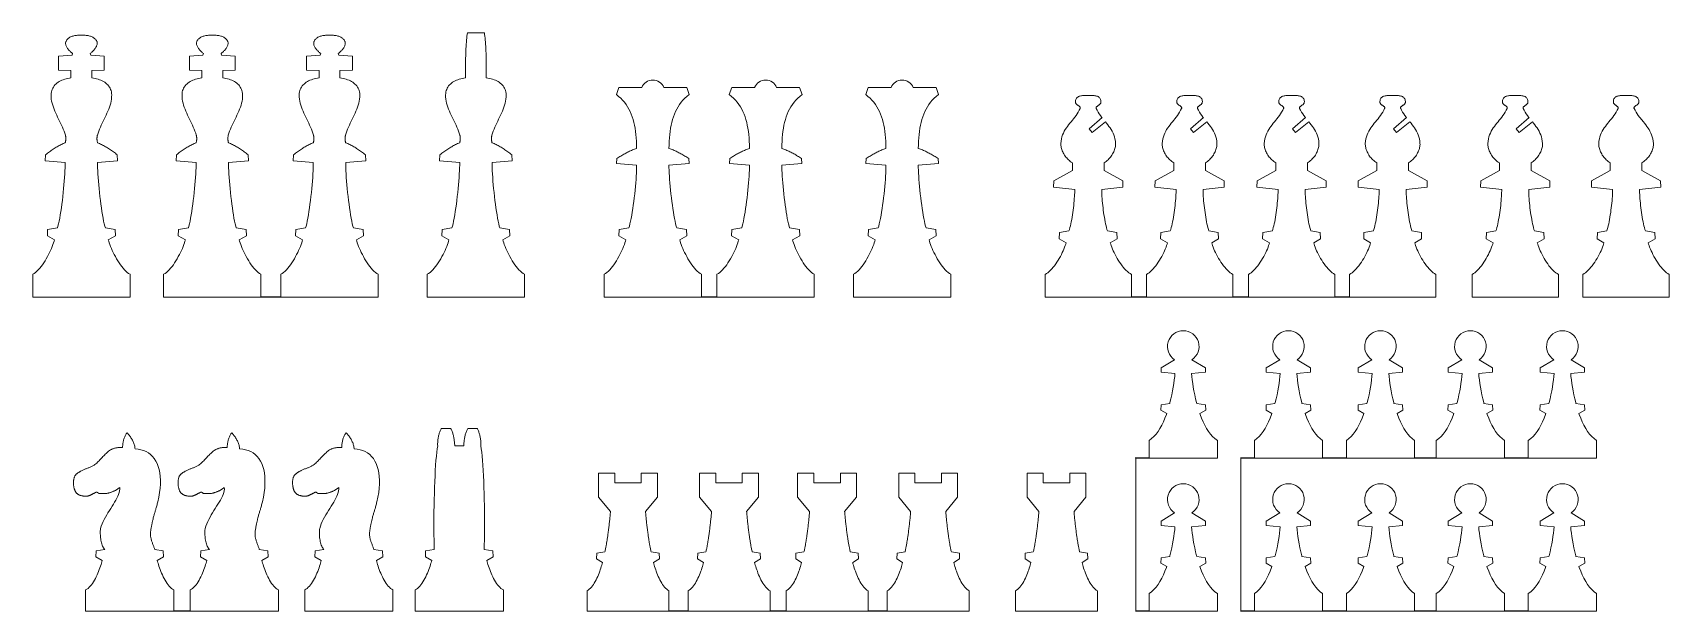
# Model space of a CAD drawing. Extents: x -85 to 527, y -293 to -76.
import ezdxf

# ---------------------------------------------------------------- set-up
doc = ezdxf.new("R2010")
doc.units = 0
doc.header["$MEASUREMENT"] = 0

# ---------------------------------------------------------------- blocks, each defined once
blk = doc.blocks.new('*E0')
at = {"color": 30, "linetype": 'Continuous', "lineweight": 0, "flags": 128}
blk.add_lwpolyline([(30.537396, -231.568335), (30.336636, -231.544963), (30.124043, -231.530151), (29.901092, -231.523706), (29.669258, -231.525435), (29.430018, -231.535146), (29.184848, -231.552644), (28.935224, -231.577738), (28.682621, -231.610235), (28.428516, -231.649942), (28.174384, -231.696666), (27.921701, -231.750214), (27.671944, -231.810393), (27.426587, -231.877011), (27.187107, -231.949875), (26.954981, -232.028792), (26.731683, -232.113569), (26.518689, -232.204013), (26.317476, -232.299931), (26.12952, -232.401131), (25.956296, -232.50742), (25.615128, -232.742897), (25.284329, -232.992244), (24.962797, -233.253997), (24.64943, -233.526693), (24.343126, -233.808868), (24.042783, -234.099058), (23.747299, -234.395799), (23.455571, -234.697628), (23.166499, -235.003081), (22.87898, -235.310694), (22.591911, -235.619004), (22.304191, -235.926547), (22.014718, -236.231858), (21.72239, -236.533475), (21.426105, -236.829934), (21.12476, -237.119771), (20.817254, -237.401522), (20.502485, -237.673723), (20.17935, -237.934912), (19.846748, -238.183623), (19.623485, -238.335579), (19.394421, -238.476647), (19.160131, -238.607924), (18.92119, -238.730507), (18.678174, -238.845493), (18.431658, -238.95398), (18.182217, -239.057065), (17.930428, -239.155844), (17.676864, -239.251416), (17.422103, -239.344876), (17.166718, -239.437322), (16.911285, -239.529852), (16.65638, -239.623562), (16.402578, -239.71955), (16.150455, -239.818913), (15.900585, -239.922747), (15.653545, -240.032151), (15.409908, -240.14822), (15.170252, -240.272053), (14.935151, -240.404746), (14.797765, -240.485676), (14.658736, -240.567457), (14.518648, -240.650367), (14.378082, -240.734684), (14.237621, -240.820688), (14.097847, -240.908657), (13.959342, -240.998869), (13.822688, -241.091603), (13.688469, -241.187136), (13.557266, -241.285749), (13.429662, -241.387719), (13.306239, -241.493324), (13.187579, -241.602844), (13.074265, -241.716556), (12.966879, -241.83474), (12.866003, -241.957673), (12.77222, -242.085635), (12.686111, -242.218903), (12.60826, -242.357756), (12.539249, -242.502473), (12.46483, -242.684736), (12.398702, -242.870397), (12.340578, -243.059156), (12.290173, -243.250712), (12.2472, -243.444766), (12.211372, -243.641018), (12.182403, -243.839166), (12.160007, -244.038912), (12.143897, -244.239954), (12.133786, -244.441992), (12.129389, -244.644727), (12.130419, -244.847858), (12.13659, -245.051084), (12.147614, -245.254107), (12.163207, -245.456624), (12.18308, -245.658337), (12.206949, -245.858945), (12.234526, -246.058147), (12.265524, -246.255645), (12.299659, -246.451136), (12.328576, -246.598367), (12.361645, -246.746476), (12.39893, -246.895007), (12.44049, -247.043503), (12.486389, -247.191509), (12.536686, -247.338567), (12.591444, -247.484223), (12.650724, -247.628019), (12.714588, -247.769499), (12.783097, -247.908207), (12.856312, -248.043686), (12.934296, -248.175482), (13.01711, -248.303136), (13.104814, -248.426193), (13.197471, -248.544197), (13.295143, -248.656691), (13.39789, -248.763219), (13.505774, -248.863325), (13.618857, -248.956553), (13.7372, -249.042446), (13.887675, -249.139006), (14.042591, -249.227865), (14.201615, -249.309262), (14.364415, -249.383436), (14.530657, -249.450625), (14.70001, -249.511069), (14.87214, -249.565006), (15.046715, -249.612676), (15.223403, -249.654317), (15.40187, -249.690169), (15.581785, -249.720469), (15.762814, -249.745458), (15.944625, -249.765375), (16.126886, -249.780457), (16.309263, -249.790944), (16.491424, -249.797076), (16.673036, -249.79909), (16.853768, -249.797226), (17.033286, -249.791723), (17.211257, -249.78282), (17.357999, -249.769536), (17.502939, -249.747693), (17.646221, -249.717977), (17.787987, -249.681073), (17.928379, -249.637667), (18.067541, -249.588443), (18.205615, -249.534087), (18.342744, -249.475285), (18.479071, -249.412721), (18.614738, -249.347081), (18.749888, -249.27905), (18.884665, -249.209314), (19.01921, -249.138557), (19.153667, -249.067466), (19.288178, -248.996725), (19.422886, -248.927019), (19.557934, -248.859035), (19.693464, -248.793456), (19.829619, -248.730969), (19.966543, -248.672259), (20.008685, -248.653677), (20.050444, -248.633061), (20.091878, -248.61075), (20.13305, -248.587085), (20.174019, -248.562407), (20.214844, -248.537055), (20.255587, -248.511371), (20.296308, -248.485694), (20.337066, -248.460365), (20.377922, -248.435725), (20.418936, -248.412113), (20.460168, -248.389871), (20.501679, -248.369338), (20.543529, -248.350855), (20.585777, -248.334763), (20.628485, -248.321402), (20.671711, -248.311111), (20.715517, -248.304233), (20.759963, -248.301106), (20.805109, -248.302072), (20.857759, -248.308832), (20.908909, -248.321343), (20.958727, -248.338959), (21.007379, -248.361038), (21.055033, -248.386935), (21.101854, -248.416006), (21.148011, -248.447607), (21.193669, -248.481094), (21.238996, -248.515823), (21.284159, -248.551151), (21.329325, -248.586433), (21.37466, -248.621025), (21.420331, -248.654283), (21.466506, -248.685564), (21.513351, -248.714223), (21.561033, -248.739617), (21.609719, -248.761101), (21.659575, -248.778031), (21.71077, -248.789764), (21.763469, -248.795655), (21.955585, -248.805325), (22.148255, -248.814389), (22.341377, -248.822561), (22.534853, -248.829555), (22.728581, -248.835089), (22.922463, -248.838875), (23.116398, -248.840629), (23.310286, -248.840067), (23.504028, -248.836903), (23.697523, -248.830852), (23.890671, -248.821629), (24.083373, -248.808949), (24.275528, -248.792527), (24.467036, -248.772079), (24.657798, -248.747319), (24.847713, -248.717961), (25.036682, -248.683722), (25.224605, -248.644316), (25.411381, -248.599458), (25.596911, -248.548863), (25.802798, -248.486984), (26.007806, -248.420909), (26.211833, -248.350692), (26.414775, -248.276385), (26.616529, -248.198041), (26.816993, -248.115714), (27.016063, -248.029456), (27.213637, -247.939321), (27.409612, -247.845361), (27.603885, -247.747629), (27.796352, -247.646178), (27.986912, -247.541062), (28.175461, -247.432334), (28.361896, -247.320045), (28.546114, -247.20425), (28.728013, -247.085002), (28.907489, -246.962353), (29.08444, -246.836356), (29.258762, -246.707065), (29.430353, -246.574532)], dxfattribs=at)
blk = doc.blocks.new('*E1')
at = {"color": 30, "linetype": 'Continuous', "lineweight": 0, "flags": 128}
blk.add_lwpolyline([(35.156263, -232.131746), (36.301544, -232.218904), (37.379891, -232.415378), (38.389849, -232.718744), (39.329964, -233.126576), (40.19878, -233.636449), (40.994842, -234.245939), (41.716697, -234.95262), (42.362889, -235.754068), (42.931963, -236.647857), (43.422465, -237.631563), (43.83294, -238.702761), (44.161934, -239.859025), (44.40799, -241.097931), (44.569656, -242.417054), (44.645475, -243.813969), (44.633994, -245.286251), (44.533757, -246.831475), (44.34331, -248.447215), (44.061197, -250.131048), (43.685965, -251.880548), (43.582164, -252.310047), (43.48096, -252.71296), (43.382083, -253.092246), (43.285264, -253.450863), (43.190232, -253.79177), (43.096719, -254.117926), (43.004454, -254.432289), (42.913167, -254.737817), (42.822589, -255.037471), (42.73245, -255.334207), (42.64248, -255.630986), (42.55241, -255.930765), (42.46197, -256.236503), (42.37089, -256.551159), (42.278901, -256.877692), (42.185732, -257.219059), (42.091114, -257.578221), (41.994778, -257.958134), (41.896452, -258.361759), (41.795869, -258.792054), (41.745479, -259.012601), (41.691657, -259.249933), (41.635112, -259.502213), (41.576554, -259.767609), (41.516693, -260.044286), (41.456238, -260.33041), (41.3959, -260.624147), (41.336388, -260.923663), (41.278411, -261.227124), (41.22268, -261.532694), (41.169904, -261.838541), (41.120794, -262.142831), (41.076058, -262.443728), (41.036407, -262.739399), (41.00255, -263.02801), (40.975198, -263.307726), (40.955059, -263.576714), (40.942844, -263.833139), (40.939263, -264.075167), (40.945025, -264.300964), (40.964747, -264.576404), (40.996205, -264.85156), (41.038473, -265.126395), (41.090623, -265.400867), (41.151729, -265.674939), (41.220865, -265.94857), (41.297104, -266.221723), (41.37952, -266.494356), (41.467186, -266.766432), (41.559176, -267.037911), (41.654564, -267.308753), (41.752422, -267.578921), (41.851824, -267.848373), (41.951844, -268.117072), (42.051556, -268.384977), (42.150032, -268.65205), (42.246346, -268.918251), (42.339572, -269.183542), (42.428784, -269.447882), (42.513054, -269.711233)], dxfattribs=at)
blk = doc.blocks.new('*E2')
at = {"color": 30, "linetype": 'Continuous', "lineweight": 0, "flags": 128}
blk.add_lwpolyline([(29.430353, -246.574532), (29.445678, -247.187925), (29.371471, -247.824223), (29.216134, -248.48227), (28.988065, -249.160908), (28.695667, -249.858981), (28.34734, -250.575332), (27.951484, -251.308804), (27.5165, -252.05824), (27.050789, -252.822484), (26.562751, -253.600378), (26.060787, -254.390767), (25.553298, -255.192492), (25.048683, -256.004397), (24.555345, -256.825326), (24.081683, -257.654121), (23.636097, -258.489626), (23.22699, -259.330683), (22.86276, -260.176136), (22.55181, -261.024829), (22.302539, -261.875604), (22.25116, -262.124259), (22.210669, -262.419203), (22.18152, -262.755233), (22.164165, -263.127145), (22.159057, -263.529735), (22.166649, -263.957798), (22.187392, -264.406132), (22.22174, -264.869531), (22.270146, -265.342793), (22.333062, -265.820712), (22.410941, -266.298086), (22.504236, -266.76971), (22.613399, -267.23038), (22.738882, -267.674892), (22.88114, -268.098043), (23.040623, -268.494628), (23.217786, -268.859444), (23.41308, -269.187286), (23.626958, -269.47295), (23.859874, -269.711233)], dxfattribs=at)
blk = doc.blocks.new('*E3')
at = {"color": 30, "linetype": 'Continuous', "lineweight": 0, "flags": 128}
blk.add_lwpolyline([(30.537396, -231.568335), (30.532846, -231.342399), (30.537457, -231.098012), (30.551276, -230.837379), (30.574347, -230.562708), (30.606717, -230.276206), (30.648431, -229.980079), (30.699535, -229.676533), (30.760074, -229.367776), (30.830094, -229.056014), (30.909641, -228.743453), (30.998759, -228.432302), (31.097495, -228.124765), (31.205894, -227.823051), (31.324002, -227.529365), (31.451864, -227.245914), (31.589526, -226.974906), (31.737033, -226.718546), (31.894432, -226.479041), (32.061767, -226.258599), (32.239084, -226.059425)], dxfattribs=at)
blk = doc.blocks.new('*E4')
at = {"color": 30, "linetype": 'Continuous', "lineweight": 0, "flags": 128}
blk.add_lwpolyline([(32.239084, -226.059425), (32.440802, -226.298812), (32.644025, -226.547214), (32.847521, -226.804255), (33.05006, -227.069559), (33.25041, -227.342751), (33.447343, -227.623455), (33.639626, -227.911295), (33.826029, -228.205897), (34.005322, -228.506883), (34.176273, -228.81388), (34.337652, -229.126511), (34.488229, -229.4444), (34.626772, -229.767172), (34.752051, -230.094451), (34.862836, -230.425862), (34.957895, -230.761029), (35.035998, -231.099577), (35.095914, -231.441129), (35.136412, -231.785311), (35.156263, -232.131746)], dxfattribs=at)
blk = doc.blocks.new('*E5')
at = {"color": 30, "linetype": 'Continuous', "lineweight": 0, "flags": 128}
blk.add_lwpolyline([(43.491931, -273.846301), (43.614271, -274.331823), (43.760793, -274.862263), (43.930753, -275.431325), (44.123409, -276.032713), (44.338019, -276.660131), (44.573841, -277.307281), (44.830133, -277.967869), (45.106152, -278.635597), (45.401156, -279.304169), (45.714403, -279.967288), (46.04515, -280.618659), (46.392656, -281.251985), (46.756177, -281.86097), (47.134973, -282.439317), (47.5283, -282.98073), (47.935416, -283.478912), (48.355579, -283.927568), (48.788046, -284.320401), (49.232077, -284.651114), (49.686927, -284.913411)], dxfattribs=at)
blk = doc.blocks.new('*E6')
at = {"color": 30, "linetype": 'Continuous', "lineweight": 0, "flags": 128}
blk.add_lwpolyline([(-31.31718, -122.023834), (-30.95257, -121.729469), (-30.588771, -121.443283), (-30.225581, -121.165098), (-29.862796, -120.894734), (-29.500214, -120.632011), (-29.137632, -120.376752), (-28.774848, -120.128776), (-28.411657, -119.887905), (-28.047859, -119.653959), (-27.683248, -119.42676), (-27.317624, -119.206128), (-26.950783, -118.991884), (-26.582522, -118.783849), (-26.212639, -118.581845), (-25.84093, -118.385691), (-25.467193, -118.195209), (-25.091224, -118.010219), (-24.712822, -117.830543), (-24.331783, -117.656002), (-23.947905, -117.486416)], dxfattribs=at)
blk = doc.blocks.new('*E7')
at = {"color": 30, "linetype": 'Continuous', "lineweight": 0, "flags": 128}
blk.add_lwpolyline([(-21.784455, -93.247055), (-22.396189, -93.32044), (-22.993016, -93.420989), (-23.573211, -93.548405), (-24.135051, -93.702389), (-24.676811, -93.882642), (-25.196768, -94.088865), (-25.693197, -94.320761), (-26.164374, -94.578031), (-26.608576, -94.860376), (-27.024078, -95.167497), (-27.409156, -95.499097), (-27.762087, -95.854876), (-28.081146, -96.234537), (-28.36461, -96.63778), (-28.610754, -97.064307), (-28.817854, -97.51382), (-28.984187, -97.98602), (-29.108028, -98.480608), (-29.187653, -98.997287), (-29.221339, -99.535757), (-29.206355, -100.347335), (-29.134535, -101.145333), (-29.010928, -101.931045), (-28.840587, -102.705761), (-28.628561, -103.470776), (-28.3799, -104.227381), (-28.099655, -104.976868), (-27.792877, -105.720529), (-27.464616, -106.459658), (-27.119922, -107.195545), (-26.763847, -107.929485), (-26.40144, -108.662767), (-26.037751, -109.396686), (-25.677832, -110.132534), (-25.326734, -110.871602), (-24.989505, -111.615183), (-24.671197, -112.364569), (-24.376861, -113.121053), (-24.111546, -113.885927), (-23.880304, -114.660483), (-23.845645, -114.796174), (-23.815025, -114.9339), (-23.788438, -115.073419), (-23.765878, -115.214492), (-23.747339, -115.356877), (-23.732816, -115.500333), (-23.722302, -115.644621), (-23.715793, -115.789498), (-23.713282, -115.934725), (-23.714764, -116.080061), (-23.720232, -116.225264), (-23.729682, -116.370094), (-23.743107, -116.514311), (-23.760501, -116.657672), (-23.781859, -116.799939), (-23.807176, -116.94087), (-23.836444, -117.080223), (-23.869659, -117.21776), (-23.906814, -117.353237), (-23.947905, -117.486416)], dxfattribs=at)
blk = doc.blocks.new('*E8')
at = {"color": 30, "linetype": 'Continuous', "lineweight": 0, "flags": 128}
blk.add_lwpolyline([(-21.176004, -84.107898), (-21.386566, -83.938291), (-21.60101, -83.756089), (-21.817161, -83.562356), (-22.032841, -83.35816), (-22.245875, -83.144568), (-22.454086, -82.922645), (-22.655296, -82.693459), (-22.84733, -82.458075), (-23.028011, -82.217561), (-23.195162, -81.972983), (-23.346607, -81.725408), (-23.480169, -81.475902), (-23.593672, -81.225531), (-23.684939, -80.975362), (-23.751793, -80.726462), (-23.792058, -80.479896), (-23.803558, -80.236733), (-23.784115, -79.998038), (-23.731554, -79.764877), (-23.643697, -79.538318), (-23.492649, -79.255409), (-23.321023, -78.995362), (-23.129852, -78.757287), (-22.920166, -78.540295), (-22.692996, -78.343497), (-22.449375, -78.166005), (-22.190334, -78.006929), (-21.916904, -77.865382), (-21.630116, -77.740473), (-21.331003, -77.631314), (-21.020594, -77.537016), (-20.699923, -77.456691), (-20.370019, -77.389449), (-20.031915, -77.334401), (-19.686642, -77.290659), (-19.335231, -77.257333), (-18.978714, -77.233535), (-18.618122, -77.218376), (-18.254487, -77.210968), (-17.88884, -77.21042)], dxfattribs=at)
blk = doc.blocks.new('*E9')
at = {"color": 30, "linetype": 'Continuous', "lineweight": 0, "flags": 128}
blk.add_lwpolyline([(-4.4605, -122.023834), (-4.82511, -121.729469), (-5.188909, -121.443283), (-5.552099, -121.165098), (-5.914884, -120.894734), (-6.277466, -120.632011), (-6.640048, -120.376752), (-7.002832, -120.128776), (-7.366023, -119.887905), (-7.729821, -119.653959), (-8.094431, -119.42676), (-8.460056, -119.206128), (-8.826897, -118.991884), (-9.195158, -118.783849), (-9.565041, -118.581845), (-9.93675, -118.385691), (-10.310487, -118.195209), (-10.686456, -118.010219), (-11.064858, -117.830543), (-11.445897, -117.656002), (-11.829775, -117.486416)], dxfattribs=at)
blk = doc.blocks.new('*E10')
at = {"color": 30, "linetype": 'Continuous', "lineweight": 0, "flags": 128}
blk.add_lwpolyline([(-13.993224, -93.247055), (-13.38149, -93.32044), (-12.784663, -93.420989), (-12.204468, -93.548405), (-11.642628, -93.702389), (-11.100868, -93.882642), (-10.580911, -94.088865), (-10.084483, -94.320761), (-9.613305, -94.578031), (-9.169104, -94.860376), (-8.753602, -95.167497), (-8.368523, -95.499097), (-8.015593, -95.854876), (-7.696533, -96.234537), (-7.41307, -96.63778), (-7.166926, -97.064307), (-6.959826, -97.51382), (-6.793493, -97.98602), (-6.669652, -98.480608), (-6.590027, -98.997287), (-6.556341, -99.535757), (-6.571325, -100.347335), (-6.643145, -101.145333), (-6.766751, -101.931045), (-6.937093, -102.705761), (-7.149119, -103.470776), (-7.39778, -104.227381), (-7.678025, -104.976868), (-7.984803, -105.720529), (-8.313064, -106.459658), (-8.657757, -107.195545), (-9.013833, -107.929485), (-9.37624, -108.662767), (-9.739928, -109.396686), (-10.099847, -110.132534), (-10.450946, -110.871602), (-10.788174, -111.615183), (-11.106482, -112.364569), (-11.400818, -113.121053), (-11.666133, -113.885927), (-11.897375, -114.660483), (-11.932034, -114.796174), (-11.962654, -114.9339), (-11.989241, -115.073419), (-12.011802, -115.214492), (-12.03034, -115.356877), (-12.044864, -115.500333), (-12.055377, -115.644621), (-12.061886, -115.789498), (-12.064397, -115.934725), (-12.062916, -116.080061), (-12.057447, -116.225264), (-12.047998, -116.370094), (-12.034573, -116.514311), (-12.017179, -116.657672), (-11.99582, -116.799939), (-11.970504, -116.94087), (-11.941236, -117.080223), (-11.908021, -117.21776), (-11.870866, -117.353237), (-11.829775, -117.486416)], dxfattribs=at)
blk = doc.blocks.new('*E11')
at = {"color": 30, "linetype": 'Continuous', "lineweight": 0, "flags": 128}
blk.add_lwpolyline([(-14.601675, -84.107898), (-14.391113, -83.938291), (-14.176669, -83.756089), (-13.960518, -83.562356), (-13.744838, -83.35816), (-13.531804, -83.144568), (-13.323594, -82.922645), (-13.122383, -82.693459), (-12.930349, -82.458075), (-12.749669, -82.217561), (-12.582517, -81.972983), (-12.431073, -81.725408), (-12.297511, -81.475902), (-12.184008, -81.225531), (-12.092741, -80.975362), (-12.025887, -80.726462), (-11.985622, -80.479896), (-11.974122, -80.236733), (-11.993565, -79.998038), (-12.046126, -79.764877), (-12.133983, -79.538318), (-12.285031, -79.25541), (-12.456657, -78.995362), (-12.647828, -78.757287), (-12.857514, -78.540295), (-13.084683, -78.343497), (-13.328304, -78.166005), (-13.587345, -78.00693), (-13.860775, -77.865382), (-14.147563, -77.740473), (-14.446677, -77.631314), (-14.757085, -77.537017), (-15.077757, -77.456691), (-15.40766, -77.389449), (-15.745764, -77.334401), (-16.091038, -77.290659), (-16.442448, -77.257333), (-16.798965, -77.233535), (-17.159557, -77.218377), (-17.523193, -77.210968), (-17.88884, -77.21042)], dxfattribs=at)
blk = doc.blocks.new('*E12')
at = {"color": 30, "linetype": 'Continuous', "lineweight": 0, "flags": 128}
blk.add_lwpolyline([(-23.947907, -124.929372), (-23.949658, -125.826032), (-23.974329, -126.843715), (-24.020621, -127.967971), (-24.087235, -129.184351), (-24.172872, -130.478407), (-24.276234, -131.835688), (-24.396022, -133.241746), (-24.530937, -134.682132), (-24.679681, -136.142396), (-24.840955, -137.608089), (-25.01346, -139.064763), (-25.195897, -140.497968), (-25.386969, -141.893255), (-25.585375, -143.236174), (-25.789817, -144.512277), (-25.998998, -145.707115), (-26.211617, -146.806238), (-26.426377, -147.795197), (-26.641978, -148.659544), (-26.857122, -149.384828)], dxfattribs=at)
blk = doc.blocks.new('*E13')
at = {"color": 30, "linetype": 'Continuous', "lineweight": 0, "flags": 128}
blk.add_lwpolyline([(-27.962008, -153.860086), (-28.108342, -154.391728), (-28.297321, -154.983484), (-28.526403, -155.627264), (-28.793043, -156.314974), (-29.094698, -157.038523), (-29.428824, -157.789818), (-29.792878, -158.560767), (-30.184316, -159.343277), (-30.600594, -160.129256), (-31.03917, -160.910613), (-31.497498, -161.679254), (-31.973037, -162.427088), (-32.463241, -163.146023), (-32.965569, -163.827965), (-33.477475, -164.464823), (-33.996416, -165.048504), (-34.51985, -165.570917), (-35.045231, -166.023969), (-35.570017, -166.399567), (-36.091664, -166.68962)], dxfattribs=at)
blk = doc.blocks.new('*E14')
at = {"color": 30, "linetype": 'Continuous', "lineweight": 0, "flags": 128}
blk.add_lwpolyline([(-11.829773, -124.929372), (-11.828022, -125.826032), (-11.803351, -126.843715), (-11.757059, -127.967971), (-11.690445, -129.184351), (-11.604808, -130.478407), (-11.501446, -131.835688), (-11.381658, -133.241746), (-11.246743, -134.682132), (-11.097999, -136.142396), (-10.936725, -137.608089), (-10.76422, -139.064763), (-10.581782, -140.497968), (-10.390711, -141.893255), (-10.192305, -143.236174), (-9.987862, -144.512277), (-9.778682, -145.707115), (-9.566062, -146.806238), (-9.351303, -147.795197), (-9.135701, -148.659544), (-8.920557, -149.384828)], dxfattribs=at)
blk = doc.blocks.new('*E15')
at = {"color": 30, "linetype": 'Continuous', "lineweight": 0, "flags": 128}
blk.add_lwpolyline([(-7.815671, -153.860086), (-7.669337, -154.391728), (-7.480358, -154.983484), (-7.251276, -155.627264), (-6.984636, -156.314974), (-6.682981, -157.038523), (-6.348855, -157.789818), (-5.984801, -158.560767), (-5.593363, -159.343277), (-5.177085, -160.129256), (-4.738509, -160.910613), (-4.280181, -161.679254), (-3.804642, -162.427088), (-3.314438, -163.146023), (-2.81211, -163.827965), (-2.300204, -164.464823), (-1.781263, -165.048504), (-1.257829, -165.570917), (-0.732448, -166.023969), (-0.207662, -166.399567), (0.313985, -166.68962)], dxfattribs=at)
blk = doc.blocks.new('*E16')
at = {"color": 30, "linetype": 'Continuous', "lineweight": 0, "flags": 128}
blk.add_lwpolyline([(12.518692, -122.023834), (12.883302, -121.729469), (13.247101, -121.443283), (13.610291, -121.165098), (13.973076, -120.894734), (14.335658, -120.632011), (14.69824, -120.376752), (15.061024, -120.128776), (15.424215, -119.887905), (15.788013, -119.653959), (16.152623, -119.42676), (16.518248, -119.206128), (16.885089, -118.991884), (17.25335, -118.783849), (17.623233, -118.581845), (17.994942, -118.385691), (18.368679, -118.195209), (18.744648, -118.010219), (19.12305, -117.830543), (19.504089, -117.656002), (19.887967, -117.486416)], dxfattribs=at)
blk = doc.blocks.new('*E17')
at = {"color": 30, "linetype": 'Continuous', "lineweight": 0, "flags": 128}
blk.add_lwpolyline([(22.051416, -93.247055), (21.439682, -93.32044), (20.842855, -93.420989), (20.26266, -93.548405), (19.70082, -93.702389), (19.15906, -93.882642), (18.639104, -94.088865), (18.142675, -94.320761), (17.671498, -94.578031), (17.227296, -94.860376), (16.811794, -95.167497), (16.426716, -95.499097), (16.073785, -95.854876), (15.754726, -96.234537), (15.471262, -96.63778), (15.225118, -97.064307), (15.018018, -97.51382), (14.851685, -97.98602), (14.727844, -98.480608), (14.648219, -98.997287), (14.614533, -99.535757), (14.629517, -100.347335), (14.701337, -101.145333), (14.824944, -101.931045), (14.995285, -102.705761), (15.207311, -103.470776), (15.455972, -104.227381), (15.736217, -104.976868), (16.042995, -105.720529), (16.371256, -106.459658), (16.71595, -107.195545), (17.072025, -107.929485), (17.434432, -108.662767), (17.79812, -109.396686), (18.158039, -110.132534), (18.509138, -110.871602), (18.846366, -111.615183), (19.164674, -112.364569), (19.45901, -113.121053), (19.724325, -113.885927), (19.955567, -114.660483), (19.990226, -114.796174), (20.020846, -114.9339), (20.047433, -115.073419), (20.069993, -115.214492), (20.088532, -115.356877), (20.103056, -115.500333), (20.113569, -115.644621), (20.120078, -115.789499), (20.122589, -115.934725), (20.121108, -116.080061), (20.115639, -116.225264), (20.10619, -116.370094), (20.092765, -116.514311), (20.075371, -116.657672), (20.054012, -116.799939), (20.028696, -116.94087), (19.999428, -117.080223), (19.966213, -117.21776), (19.929058, -117.353237), (19.887967, -117.486416)], dxfattribs=at)
blk = doc.blocks.new('*E18')
at = {"color": 30, "linetype": 'Continuous', "lineweight": 0, "flags": 128}
blk.add_lwpolyline([(22.659868, -84.107898), (22.449306, -83.938291), (22.234862, -83.756089), (22.018711, -83.562356), (21.803031, -83.35816), (21.589997, -83.144568), (21.381786, -82.922645), (21.180576, -82.693459), (20.988542, -82.458075), (20.807861, -82.217561), (20.64071, -81.972983), (20.489265, -81.725408), (20.355703, -81.475902), (20.2422, -81.225531), (20.150933, -80.975362), (20.084079, -80.726462), (20.043814, -80.479896), (20.032314, -80.236733), (20.051757, -79.998038), (20.104318, -79.764877), (20.192175, -79.538318), (20.343223, -79.255409), (20.514849, -78.995362), (20.70602, -78.757287), (20.915706, -78.540295), (21.142876, -78.343497), (21.386497, -78.166005), (21.645538, -78.006929), (21.918968, -77.865382), (22.205756, -77.740473), (22.504869, -77.631314), (22.815278, -77.537016), (23.135949, -77.456691), (23.465853, -77.389449), (23.803957, -77.334401), (24.14923, -77.290659), (24.500641, -77.257333), (24.857158, -77.233535), (25.21775, -77.218376), (25.581385, -77.210968), (25.947032, -77.21042)], dxfattribs=at)
blk = doc.blocks.new('*E19')
at = {"color": 30, "linetype": 'Continuous', "lineweight": 0, "flags": 128}
blk.add_lwpolyline([(39.375372, -122.023834), (39.010762, -121.729469), (38.646963, -121.443283), (38.283773, -121.165098), (37.920988, -120.894734), (37.558406, -120.632011), (37.195824, -120.376752), (36.83304, -120.128776), (36.469849, -119.887905), (36.106051, -119.653959), (35.74144, -119.42676), (35.375816, -119.206128), (35.008975, -118.991884), (34.640714, -118.783849), (34.270831, -118.581845), (33.899122, -118.385691), (33.525385, -118.195209), (33.149416, -118.010219), (32.771014, -117.830543), (32.389975, -117.656002), (32.006097, -117.486416)], dxfattribs=at)
blk = doc.blocks.new('*E20')
at = {"color": 30, "linetype": 'Continuous', "lineweight": 0, "flags": 128}
blk.add_lwpolyline([(29.842648, -93.247055), (30.454382, -93.32044), (31.051209, -93.420989), (31.631404, -93.548405), (32.193244, -93.702389), (32.735004, -93.882642), (33.254961, -94.088865), (33.751389, -94.320761), (34.222567, -94.578031), (34.666768, -94.860376), (35.08227, -95.167497), (35.467349, -95.499097), (35.820279, -95.854876), (36.139339, -96.234537), (36.422802, -96.63778), (36.668946, -97.064307), (36.876046, -97.51382), (37.042379, -97.98602), (37.16622, -98.480608), (37.245845, -98.997287), (37.279531, -99.535757), (37.264547, -100.347335), (37.192727, -101.145333), (37.069121, -101.931045), (36.898779, -102.705761), (36.686753, -103.470776), (36.438092, -104.227381), (36.157847, -104.976868), (35.851069, -105.720529), (35.522808, -106.459658), (35.178115, -107.195545), (34.822039, -107.929485), (34.459632, -108.662767), (34.095944, -109.396686), (33.736025, -110.132534), (33.384926, -110.871602), (33.047698, -111.615183), (32.72939, -112.364569), (32.435054, -113.121053), (32.169739, -113.885927), (31.938497, -114.660483), (31.903838, -114.796174), (31.873218, -114.9339), (31.846631, -115.073419), (31.82407, -115.214492), (31.805532, -115.356877), (31.791008, -115.500333), (31.780495, -115.644621), (31.773986, -115.789498), (31.771475, -115.934725), (31.772956, -116.080061), (31.778425, -116.225264), (31.787874, -116.370094), (31.801299, -116.514311), (31.818693, -116.657672), (31.840052, -116.799939), (31.865368, -116.94087), (31.894636, -117.080223), (31.927851, -117.21776), (31.965006, -117.353237), (32.006097, -117.486416)], dxfattribs=at)
blk = doc.blocks.new('*E21')
at = {"color": 30, "linetype": 'Continuous', "lineweight": 0, "flags": 128}
blk.add_lwpolyline([(29.234197, -84.107898), (29.444759, -83.938291), (29.659203, -83.756089), (29.875354, -83.562356), (30.091034, -83.35816), (30.304068, -83.144568), (30.512278, -82.922645), (30.713489, -82.693459), (30.905523, -82.458075), (31.086203, -82.217561), (31.253354, -81.972983), (31.404799, -81.725408), (31.538361, -81.475902), (31.651864, -81.225531), (31.743131, -80.975362), (31.809985, -80.726462), (31.85025, -80.479896), (31.86175, -80.236733), (31.842307, -79.998038), (31.789746, -79.764877), (31.701889, -79.538318), (31.550841, -79.25541), (31.379215, -78.995362), (31.188044, -78.757287), (30.978358, -78.540295), (30.751189, -78.343497), (30.507568, -78.166005), (30.248527, -78.00693), (29.975097, -77.865382), (29.688309, -77.740473), (29.389195, -77.631314), (29.078787, -77.537017), (28.758115, -77.456691), (28.428212, -77.389449), (28.090108, -77.334401), (27.744834, -77.290659), (27.393424, -77.257333), (27.036907, -77.233535), (26.676315, -77.218377), (26.312679, -77.210968), (25.947032, -77.21042)], dxfattribs=at)
blk = doc.blocks.new('*E22')
at = {"color": 30, "linetype": 'Continuous', "lineweight": 0, "flags": 128}
blk.add_lwpolyline([(19.887965, -124.929372), (19.886214, -125.826032), (19.861543, -126.843715), (19.815251, -127.967971), (19.748637, -129.184351), (19.663, -130.478407), (19.559638, -131.835688), (19.43985, -133.241746), (19.304935, -134.682132), (19.156191, -136.142396), (18.994917, -137.608089), (18.822412, -139.064763), (18.639975, -140.497968), (18.448903, -141.893255), (18.250497, -143.236174), (18.046055, -144.512277), (17.836874, -145.707115), (17.624255, -146.806238), (17.409495, -147.795197), (17.193894, -148.659544), (16.97875, -149.384828)], dxfattribs=at)
blk = doc.blocks.new('*E23')
at = {"color": 30, "linetype": 'Continuous', "lineweight": 0, "flags": 128}
blk.add_lwpolyline([(15.873864, -153.860086), (15.72753, -154.391728), (15.538551, -154.983484), (15.309469, -155.627264), (15.042829, -156.314974), (14.741174, -157.038523), (14.407048, -157.789818), (14.042994, -158.560767), (13.651556, -159.343277), (13.235278, -160.129256), (12.796702, -160.910613), (12.338374, -161.679254), (11.862835, -162.427088), (11.372631, -163.146023), (10.870303, -163.827965), (10.358397, -164.464823), (9.839456, -165.048504), (9.316022, -165.570917), (8.790641, -166.023969), (8.265855, -166.399567), (7.744208, -166.68962)], dxfattribs=at)
blk = doc.blocks.new('*E24')
at = {"color": 30, "linetype": 'Continuous', "lineweight": 0, "flags": 128}
blk.add_lwpolyline([(32.006099, -124.929372), (32.00785, -125.826032), (32.032521, -126.843715), (32.078813, -127.967971), (32.145427, -129.184351), (32.231064, -130.478407), (32.334426, -131.835688), (32.454214, -133.241746), (32.589129, -134.682132), (32.737873, -136.142396), (32.899147, -137.608089), (33.071652, -139.064763), (33.25409, -140.497968), (33.445161, -141.893255), (33.643567, -143.236174), (33.84801, -144.512277), (34.05719, -145.707115), (34.26981, -146.806238), (34.484569, -147.795197), (34.700171, -148.659544), (34.915315, -149.384828)], dxfattribs=at)
blk = doc.blocks.new('*E25')
at = {"color": 30, "linetype": 'Continuous', "lineweight": 0, "flags": 128}
blk.add_lwpolyline([(36.0202, -153.860086), (36.166534, -154.391728), (36.355514, -154.983484), (36.584595, -155.627264), (36.851235, -156.314974), (37.15289, -157.038523), (37.487017, -157.789818), (37.85107, -158.560767), (38.242508, -159.343277), (38.658787, -160.129256), (39.097362, -160.910613), (39.555691, -161.679254), (40.03123, -162.427088), (40.521434, -163.146023), (41.023762, -163.827965), (41.535668, -164.464823), (42.054609, -165.048504), (42.578043, -165.570917), (43.103424, -166.023969), (43.62821, -166.399567), (44.149857, -166.68962)], dxfattribs=at)
blk = doc.blocks.new('*E26')
at = {"color": 30, "linetype": 'Continuous', "lineweight": 0, "flags": 128}
blk.add_lwpolyline([(183.055064, -125.839157), (183.053254, -126.729221), (183.028416, -127.728026), (182.981861, -128.822487), (182.914899, -129.999519), (182.828842, -131.246038), (182.724999, -132.548959), (182.604682, -133.895199), (182.469202, -135.271673), (182.319869, -136.665295), (182.157993, -138.062982), (181.984887, -139.45165), (181.80186, -140.818213), (181.610224, -142.149587), (181.411289, -143.432689), (181.206365, -144.654432), (180.996764, -145.801734), (180.783797, -146.861509), (180.568774, -147.820672), (180.353006, -148.666141), (180.137803, -149.384829)], dxfattribs=at)
blk = doc.blocks.new('*E27')
at = {"color": 30, "linetype": 'Continuous', "lineweight": 0, "flags": 128}
blk.add_lwpolyline([(179.032917, -153.860087), (178.886583, -154.391729), (178.697604, -154.983485), (178.468522, -155.627265), (178.201882, -156.314975), (177.900227, -157.038524), (177.566101, -157.789819), (177.202047, -158.560768), (176.810609, -159.343278), (176.394331, -160.129257), (175.955755, -160.910614), (175.497427, -161.679255), (175.021888, -162.427089), (174.531684, -163.146024), (174.029356, -163.827966), (173.51745, -164.464824), (172.998509, -165.048505), (172.475075, -165.570918), (171.949694, -166.02397), (171.424908, -166.399568), (170.903261, -166.689621)], dxfattribs=at)
blk = doc.blocks.new('*E28')
at = {"color": 30, "linetype": 'Continuous', "lineweight": 0, "flags": 128}
blk.add_lwpolyline([(175.685792, -123.401918), (176.050402, -123.154997), (176.414201, -122.914938), (176.777391, -122.681589), (177.140176, -122.4548), (177.502758, -122.234422), (177.865339, -122.020304), (178.228124, -121.812295), (178.591314, -121.610246), (178.955113, -121.414007), (179.319723, -121.223426), (179.685347, -121.038355), (180.052188, -120.858641), (180.420449, -120.684137), (180.790333, -120.51469), (181.162041, -120.350151), (181.535779, -120.19037), (181.911747, -120.035196), (182.290149, -119.88448), (182.671188, -119.73807), (183.055066, -119.595817)], dxfattribs=at)
blk = doc.blocks.new('*E29')
at = {"color": 30, "linetype": 'Continuous', "lineweight": 0, "flags": 128}
blk.add_lwpolyline([(183.055066, -119.595817), (183.023291, -118.256228), (182.967176, -116.951787), (182.884695, -115.682455), (182.773818, -114.448196), (182.632517, -113.248971), (182.458765, -112.084742), (182.250532, -110.95547), (182.005791, -109.861119), (181.722514, -108.801649), (181.398671, -107.777023), (181.032236, -106.787203), (180.621179, -105.83215), (180.163473, -104.911828), (179.657089, -104.026197), (179.099999, -103.17522), (178.490175, -102.358859), (177.825588, -101.577075), (177.10421, -100.829831), (176.324014, -100.117089), (175.48297, -99.43881)], dxfattribs=at)
blk = doc.blocks.new('*E30')
at = {"color": 30, "linetype": 'Continuous', "lineweight": 0, "flags": 128}
blk.add_lwpolyline([(195.157101, -125.839157), (195.158911, -126.729221), (195.183749, -127.728026), (195.230304, -128.822487), (195.297266, -129.999519), (195.383323, -131.246038), (195.487166, -132.548959), (195.607483, -133.895199), (195.742963, -135.271673), (195.892296, -136.665295), (196.054172, -138.062982), (196.227278, -139.45165), (196.410305, -140.818213), (196.601941, -142.149587), (196.800876, -143.432689), (197.0058, -144.654432), (197.215401, -145.801734), (197.428368, -146.861509), (197.643391, -147.820672), (197.859159, -148.666141), (198.074362, -149.384829)], dxfattribs=at)
blk = doc.blocks.new('*E31')
at = {"color": 30, "linetype": 'Continuous', "lineweight": 0, "flags": 128}
blk.add_lwpolyline([(199.179248, -153.860087), (199.325582, -154.391729), (199.514561, -154.983485), (199.743643, -155.627265), (200.010283, -156.314975), (200.311938, -157.038524), (200.646064, -157.789819), (201.010118, -158.560768), (201.401556, -159.343278), (201.817834, -160.129257), (202.25641, -160.910614), (202.714738, -161.679255), (203.190277, -162.427089), (203.680481, -163.146024), (204.182809, -163.827966), (204.694715, -164.464824), (205.213656, -165.048505), (205.73709, -165.570918), (206.262471, -166.02397), (206.787257, -166.399568), (207.308904, -166.689621)], dxfattribs=at)
blk = doc.blocks.new('*E32')
at = {"color": 30, "linetype": 'Continuous', "lineweight": 0, "flags": 128}
blk.add_lwpolyline([(202.526373, -123.401918), (202.161763, -123.154997), (201.797964, -122.914938), (201.434774, -122.681589), (201.071989, -122.4548), (200.709407, -122.234422), (200.346826, -122.020304), (199.984041, -121.812295), (199.620851, -121.610246), (199.257052, -121.414007), (198.892442, -121.223426), (198.526818, -121.038355), (198.159977, -120.858641), (197.791716, -120.684137), (197.421832, -120.51469), (197.050124, -120.350151), (196.676386, -120.19037), (196.300418, -120.035196), (195.922016, -119.88448), (195.540977, -119.73807), (195.157099, -119.595817)], dxfattribs=at)
blk = doc.blocks.new('*E33')
at = {"color": 30, "linetype": 'Continuous', "lineweight": 0, "flags": 128}
blk.add_lwpolyline([(195.157099, -119.595817), (195.188874, -118.256228), (195.244989, -116.951787), (195.32747, -115.682455), (195.438347, -114.448196), (195.579648, -113.248971), (195.7534, -112.084742), (195.961633, -110.95547), (196.206374, -109.861119), (196.489651, -108.801649), (196.813493, -107.777023), (197.179929, -106.787203), (197.590986, -105.83215), (198.048692, -104.911828), (198.555076, -104.026197), (199.112166, -103.17522), (199.72199, -102.358859), (200.386577, -101.577075), (201.107955, -100.829831), (201.888151, -100.117089), (202.729195, -99.43881)], dxfattribs=at)
blk = doc.blocks.new('*E34')
at = {"color": 30, "linetype": 'Continuous', "lineweight": 0, "flags": 128}
blk.add_lwpolyline([(140.844747, -125.839157), (140.842937, -126.729221), (140.818099, -127.728026), (140.771544, -128.822487), (140.704582, -129.999519), (140.618525, -131.246038), (140.514682, -132.548959), (140.394365, -133.895199), (140.258884, -135.271673), (140.109551, -136.665295), (139.947676, -138.062982), (139.77457, -139.45165), (139.591543, -140.818213), (139.399906, -142.149587), (139.200971, -143.432689), (138.996048, -144.654432), (138.786447, -145.801734), (138.57348, -146.861509), (138.358457, -147.820672), (138.142688, -148.666141), (137.927486, -149.384829)], dxfattribs=at)
blk = doc.blocks.new('*E35')
at = {"color": 30, "linetype": 'Continuous', "lineweight": 0, "flags": 128}
blk.add_lwpolyline([(136.8226, -153.860087), (136.676266, -154.391729), (136.487287, -154.983485), (136.258205, -155.627265), (135.991565, -156.314975), (135.68991, -157.038524), (135.355784, -157.789819), (134.99173, -158.560768), (134.600292, -159.343278), (134.184014, -160.129257), (133.745438, -160.910614), (133.28711, -161.679255), (132.811571, -162.427089), (132.321367, -163.146024), (131.819039, -163.827966), (131.307133, -164.464824), (130.788192, -165.048505), (130.264758, -165.570918), (129.739377, -166.02397), (129.214591, -166.399568), (128.692944, -166.689621)], dxfattribs=at)
blk = doc.blocks.new('*E36')
at = {"color": 30, "linetype": 'Continuous', "lineweight": 0, "flags": 128}
blk.add_lwpolyline([(133.475475, -123.401918), (133.840085, -123.154997), (134.203884, -122.914938), (134.567074, -122.681589), (134.929858, -122.4548), (135.29244, -122.234422), (135.655022, -122.020304), (136.017807, -121.812295), (136.380997, -121.610246), (136.744796, -121.414007), (137.109406, -121.223426), (137.47503, -121.038355), (137.841871, -120.858641), (138.210132, -120.684137), (138.580015, -120.51469), (138.951724, -120.350151), (139.325461, -120.19037), (139.70143, -120.035196), (140.079832, -119.88448), (140.460871, -119.73807), (140.844749, -119.595817)], dxfattribs=at)
blk = doc.blocks.new('*E37')
at = {"color": 30, "linetype": 'Continuous', "lineweight": 0, "flags": 128}
blk.add_lwpolyline([(140.844749, -119.595817), (140.812974, -118.256228), (140.756859, -116.951787), (140.674378, -115.682455), (140.563501, -114.448196), (140.4222, -113.248971), (140.248448, -112.084742), (140.040215, -110.95547), (139.795474, -109.861119), (139.512196, -108.801649), (139.188354, -107.777023), (138.821919, -106.787203), (138.410862, -105.83215), (137.953156, -104.911828), (137.446772, -104.026197), (136.889682, -103.17522), (136.279857, -102.358859), (135.615271, -101.577075), (134.893893, -100.829831), (134.113697, -100.117089), (133.272653, -99.43881)], dxfattribs=at)
blk = doc.blocks.new('*E38')
at = {"color": 30, "linetype": 'Continuous', "lineweight": 0, "flags": 128}
blk.add_lwpolyline([(152.946784, -125.839157), (152.948594, -126.729221), (152.973432, -127.728026), (153.019987, -128.822487), (153.086949, -129.999519), (153.173006, -131.246038), (153.276849, -132.548959), (153.397166, -133.895199), (153.532646, -135.271673), (153.681979, -136.665295), (153.843855, -138.062982), (154.016961, -139.45165), (154.199988, -140.818213), (154.391624, -142.149587), (154.590559, -143.432689), (154.795483, -144.654432), (155.005084, -145.801734), (155.218051, -146.861509), (155.433074, -147.820672), (155.648842, -148.666141), (155.864045, -149.384829)], dxfattribs=at)
blk = doc.blocks.new('*E39')
at = {"color": 30, "linetype": 'Continuous', "lineweight": 0, "flags": 128}
blk.add_lwpolyline([(156.96893, -153.860087), (157.115264, -154.391729), (157.304244, -154.983485), (157.533325, -155.627265), (157.799965, -156.314975), (158.10162, -157.038524), (158.435747, -157.789819), (158.7998, -158.560768), (159.191238, -159.343278), (159.607517, -160.129257), (160.046092, -160.910614), (160.504421, -161.679255), (160.97996, -162.427089), (161.470164, -163.146024), (161.972492, -163.827966), (162.484398, -164.464824), (163.003339, -165.048505), (163.526773, -165.570918), (164.052154, -166.02397), (164.57694, -166.399568), (165.098587, -166.689621)], dxfattribs=at)
blk = doc.blocks.new('*E40')
at = {"color": 30, "linetype": 'Continuous', "lineweight": 0, "flags": 128}
blk.add_lwpolyline([(160.316056, -123.401918), (159.951446, -123.154997), (159.587647, -122.914938), (159.224457, -122.681589), (158.861672, -122.4548), (158.49909, -122.234422), (158.136508, -122.020304), (157.773724, -121.812295), (157.410533, -121.610246), (157.046735, -121.414007), (156.682125, -121.223426), (156.3165, -121.038355), (155.949659, -120.858641), (155.581398, -120.684137), (155.211515, -120.51469), (154.839806, -120.350151), (154.466069, -120.19037), (154.090101, -120.035196), (153.711699, -119.88448), (153.33066, -119.73807), (152.946782, -119.595817)], dxfattribs=at)
blk = doc.blocks.new('*E41')
at = {"color": 30, "linetype": 'Continuous', "lineweight": 0, "flags": 128}
blk.add_lwpolyline([(152.946782, -119.595817), (152.978557, -118.256228), (153.034672, -116.951787), (153.117153, -115.682455), (153.22803, -114.448196), (153.36933, -113.248971), (153.543083, -112.084742), (153.751315, -110.95547), (153.996056, -109.861119), (154.279334, -108.801649), (154.603176, -107.777023), (154.969612, -106.787203), (155.380668, -105.83215), (155.838375, -104.911828), (156.344759, -104.026197), (156.901849, -103.17522), (157.511673, -102.358859), (158.17626, -101.577075), (158.897638, -100.829831), (159.677834, -100.117089), (160.518878, -99.43881)], dxfattribs=at)
blk = doc.blocks.new('*E42')
at = {"color": 30, "linetype": 'Continuous', "lineweight": 0, "flags": 128}
blk.add_lwpolyline([(304.726869, -134.961876), (304.724511, -135.544948), (304.708003, -136.18955), (304.677851, -136.888831), (304.63456, -137.63594), (304.578637, -138.424027), (304.510586, -139.246239), (304.430914, -140.095726), (304.340126, -140.965638), (304.238727, -141.849122), (304.127224, -142.739328), (304.006122, -143.629406), (303.875927, -144.512502), (303.737144, -145.381768), (303.590279, -146.230352), (303.435837, -147.051402), (303.274325, -147.838068), (303.106247, -148.583499), (302.93211, -149.280843), (302.752419, -149.92325), (302.56768, -150.503868)], dxfattribs=at)
blk = doc.blocks.new('*E43')
at = {"color": 30, "linetype": 'Continuous', "lineweight": 0, "flags": 128}
blk.add_lwpolyline([(301.503208, -154.931883), (301.361867, -155.451785), (301.178772, -156.019759), (300.956447, -156.629066), (300.697417, -157.272965), (300.404206, -157.944719), (300.079341, -158.637588), (299.725345, -159.344832), (299.344743, -160.059713), (298.940061, -160.775491), (298.513823, -161.485427), (298.068555, -162.182782), (297.60678, -162.860818), (297.131025, -163.512794), (296.643813, -164.131971), (296.14767, -164.711611), (295.645121, -165.244974), (295.13869, -165.725321), (294.630903, -166.145913), (294.124284, -166.50001), (293.621358, -166.780874)], dxfattribs=at)
blk = doc.blocks.new('*E44')
at = {"color": 30, "linetype": 'Continuous', "lineweight": 0, "flags": 128}
blk.add_lwpolyline([(303.847538, -124.952449), (303.453917, -124.716174), (303.074707, -124.454653), (302.710641, -124.169891), (302.362452, -123.863897), (302.030873, -123.538677), (301.716636, -123.196238), (301.420474, -122.838587), (301.14312, -122.46773), (300.885306, -122.085674), (300.647766, -121.694427), (300.431232, -121.295995), (300.236437, -120.892384), (300.064114, -120.485603), (299.914995, -120.077657), (299.789814, -119.670553), (299.689302, -119.266298), (299.614193, -118.8669), (299.565219, -118.474364), (299.543114, -118.090698), (299.54861, -117.717909), (299.627657, -116.861617), (299.767381, -116.053347), (299.962622, -115.288644), (300.208224, -114.563051), (300.499031, -113.872112), (300.829883, -113.21137), (301.195625, -112.57637), (301.591099, -111.962655), (302.011147, -111.36577), (302.450612, -110.781257), (302.904337, -110.204662), (303.367165, -109.631526), (303.833938, -109.057395), (304.299499, -108.477813), (304.758691, -107.888322), (305.206357, -107.284467), (305.637338, -106.661792), (306.046478, -106.01584), (306.42862, -105.342155), (306.778606, -104.636281), (306.8173, -104.516046), (306.822803, -104.40057), (306.798425, -104.289257), (306.747477, -104.181511), (306.673269, -104.076736), (306.579111, -103.974334), (306.468315, -103.87371), (306.344189, -103.774268), (306.210044, -103.67541), (306.069191, -103.576541), (305.924939, -103.477063), (305.7806, -103.376382), (305.639483, -103.2739), (305.504899, -103.169021), (305.380158, -103.061148), (305.26857, -102.949685), (305.173446, -102.834037), (305.098096, -102.713606), (305.04583, -102.587795), (305.019958, -102.45601), (305.006937, -102.025925), (305.043465, -101.645399), (305.125683, -101.3114), (305.249731, -101.020893), (305.411752, -100.770848), (305.607887, -100.55823), (305.834276, -100.380008), (306.087062, -100.233149), (306.362385, -100.11462), (306.656387, -100.021389), (306.965209, -99.950422), (307.284993, -99.898688), (307.611878, -99.863153), (307.942008, -99.840786), (308.271523, -99.828552), (308.596565, -99.82342), (308.913274, -99.822358), (309.217792, -99.822331), (309.506261, -99.820309), (309.774821, -99.813257)], dxfattribs=at)
blk = doc.blocks.new('*E45')
at = {"color": 30, "linetype": 'Continuous', "lineweight": 0, "flags": 128}
blk.add_lwpolyline([(314.822848, -134.961876), (314.825206, -135.544948), (314.841714, -136.18955), (314.871867, -136.888831), (314.915157, -137.63594), (314.971081, -138.424027), (315.039132, -139.246239), (315.118804, -140.095726), (315.209592, -140.965638), (315.31099, -141.849122), (315.422493, -142.739328), (315.543596, -143.629406), (315.673791, -144.512502), (315.812574, -145.381768), (315.959439, -146.230352), (316.113881, -147.051402), (316.275393, -147.838068), (316.44347, -148.583499), (316.617607, -149.280843), (316.797298, -149.92325), (316.982037, -150.503868)], dxfattribs=at)
blk = doc.blocks.new('*E46')
at = {"color": 30, "linetype": 'Continuous', "lineweight": 0, "flags": 128}
blk.add_lwpolyline([(318.046509, -154.931883), (318.18785, -155.451785), (318.370945, -156.019759), (318.59327, -156.629066), (318.8523, -157.272965), (319.145511, -157.944719), (319.470376, -158.637588), (319.824372, -159.344832), (320.204974, -160.059713), (320.609656, -160.775491), (321.035894, -161.485427), (321.481162, -162.182782), (321.942937, -162.860818), (322.418692, -163.512794), (322.905904, -164.131971), (323.402047, -164.711611), (323.904596, -165.244974), (324.411027, -165.725321), (324.918814, -166.145913), (325.425433, -166.50001), (325.928359, -166.780874)], dxfattribs=at)
blk = doc.blocks.new('*E47')
at = {"color": 30, "linetype": 'Continuous', "lineweight": 0, "flags": 128}
blk.add_lwpolyline([(342.648173, -134.961876), (342.645815, -135.544948), (342.629307, -136.18955), (342.599155, -136.888831), (342.555864, -137.63594), (342.499941, -138.424027), (342.43189, -139.246239), (342.352218, -140.095726), (342.26143, -140.965638), (342.160031, -141.849122), (342.048528, -142.739328), (341.927426, -143.629406), (341.797231, -144.512502), (341.658448, -145.381768), (341.511583, -146.230352), (341.357141, -147.051402), (341.195629, -147.838068), (341.027551, -148.583499), (340.853414, -149.280843), (340.673723, -149.92325), (340.488984, -150.503868)], dxfattribs=at)
blk = doc.blocks.new('*E48')
at = {"color": 30, "linetype": 'Continuous', "lineweight": 0, "flags": 128}
blk.add_lwpolyline([(339.424512, -154.931883), (339.283171, -155.451785), (339.100076, -156.019759), (338.877751, -156.629066), (338.618721, -157.272965), (338.32551, -157.944719), (338.000645, -158.637588), (337.646649, -159.344832), (337.266047, -160.059713), (336.861365, -160.775491), (336.435127, -161.485427), (335.989859, -162.182782), (335.528085, -162.860818), (335.052329, -163.512794), (334.565118, -164.131971), (334.068975, -164.711611), (333.566426, -165.244974), (333.059995, -165.725321), (332.552208, -166.145913), (332.045589, -166.50001), (331.542663, -166.780874)], dxfattribs=at)
blk = doc.blocks.new('*E49')
at = {"color": 30, "linetype": 'Continuous', "lineweight": 0, "flags": 128}
blk.add_lwpolyline([(341.768842, -124.952449), (341.375221, -124.716174), (340.996011, -124.454653), (340.631945, -124.169891), (340.283756, -123.863897), (339.952177, -123.538677), (339.63794, -123.196238), (339.341778, -122.838587), (339.064424, -122.46773), (338.806611, -122.085674), (338.56907, -121.694427), (338.352537, -121.295995), (338.157742, -120.892384), (337.985418, -120.485603), (337.836299, -120.077657), (337.711118, -119.670553), (337.610606, -119.266298), (337.535497, -118.8669), (337.486524, -118.474364), (337.464418, -118.090698), (337.469914, -117.717909), (337.548961, -116.861617), (337.688685, -116.053347), (337.883926, -115.288644), (338.129528, -114.563051), (338.420335, -113.872112), (338.751187, -113.21137), (339.116929, -112.57637), (339.512403, -111.962655), (339.932451, -111.36577), (340.371916, -110.781257), (340.825641, -110.204662), (341.288469, -109.631526), (341.755242, -109.057395), (342.220803, -108.477813), (342.679995, -107.888322), (343.127661, -107.284467), (343.558642, -106.661792), (343.967782, -106.01584), (344.349924, -105.342155), (344.69991, -104.636281), (344.738604, -104.516046), (344.744107, -104.40057), (344.719729, -104.289257), (344.668781, -104.181511), (344.594573, -104.076736), (344.500415, -103.974334), (344.389618, -103.873711), (344.265493, -103.774268), (344.131348, -103.67541), (343.990495, -103.576541), (343.846243, -103.477064), (343.701904, -103.376382), (343.560787, -103.2739), (343.426203, -103.169021), (343.301462, -103.061148), (343.189875, -102.949686), (343.09475, -102.834037), (343.0194, -102.713606), (342.967134, -102.587795), (342.941263, -102.45601), (342.928243, -102.025925), (342.964771, -101.645399), (343.046989, -101.3114), (343.171038, -101.020893), (343.333059, -100.770848), (343.529193, -100.55823), (343.755583, -100.380008), (344.008368, -100.233149), (344.283691, -100.11462), (344.577693, -100.021389), (344.886515, -99.950422), (345.206298, -99.898688), (345.533184, -99.863153), (345.863313, -99.840786), (346.192828, -99.828552), (346.517869, -99.82342), (346.834578, -99.822358), (347.139096, -99.822331), (347.427565, -99.820309), (347.696125, -99.813257)], dxfattribs=at)
blk = doc.blocks.new('*E50')
at = {"color": 30, "linetype": 'Continuous', "lineweight": 0, "flags": 128}
blk.add_lwpolyline([(352.744153, -134.961876), (352.746511, -135.544948), (352.763019, -136.18955), (352.793171, -136.888831), (352.836462, -137.63594), (352.892385, -138.424027), (352.960436, -139.246239), (353.040108, -140.095726), (353.130896, -140.965638), (353.232295, -141.849122), (353.343798, -142.739328), (353.4649, -143.629406), (353.595095, -144.512502), (353.733878, -145.381768), (353.880743, -146.230352), (354.035185, -147.051402), (354.196697, -147.838068), (354.364775, -148.583499), (354.538912, -149.280843), (354.718603, -149.92325), (354.903342, -150.503868)], dxfattribs=at)
blk = doc.blocks.new('*E51')
at = {"color": 30, "linetype": 'Continuous', "lineweight": 0, "flags": 128}
blk.add_lwpolyline([(355.967814, -154.931883), (356.109155, -155.451785), (356.29225, -156.019759), (356.514575, -156.629066), (356.773605, -157.272965), (357.066816, -157.944719), (357.391681, -158.637588), (357.745677, -159.344832), (358.126279, -160.059713), (358.530961, -160.775491), (358.957198, -161.485427), (359.402467, -162.182782), (359.864241, -162.860818), (360.339997, -163.512794), (360.827208, -164.131971), (361.323351, -164.711611), (361.8259, -165.244974), (362.332331, -165.725321), (362.840118, -166.145913), (363.346737, -166.50001), (363.849663, -166.780874)], dxfattribs=at)
blk = doc.blocks.new('*E52')
at = {"color": 30, "linetype": 'Continuous', "lineweight": 0, "flags": 128}
blk.add_lwpolyline([(-80.29188, -122.023834), (-79.92727, -121.729469), (-79.563471, -121.443283), (-79.200281, -121.165098), (-78.837496, -120.894734), (-78.474914, -120.632011), (-78.112332, -120.376752), (-77.749548, -120.128776), (-77.386357, -119.887905), (-77.022559, -119.653959), (-76.657948, -119.42676), (-76.292324, -119.206128), (-75.925483, -118.991884), (-75.557222, -118.783849), (-75.187339, -118.581845), (-74.81563, -118.385691), (-74.441893, -118.195209), (-74.065924, -118.010219), (-73.687522, -117.830543), (-73.306483, -117.656002), (-72.922605, -117.486416)], dxfattribs=at)
blk = doc.blocks.new('*E53')
at = {"color": 30, "linetype": 'Continuous', "lineweight": 0, "flags": 128}
blk.add_lwpolyline([(-70.759156, -93.247055), (-71.37089, -93.32044), (-71.967717, -93.420989), (-72.547912, -93.548405), (-73.109752, -93.702389), (-73.651512, -93.882642), (-74.171469, -94.088865), (-74.667897, -94.320761), (-75.139075, -94.578031), (-75.583276, -94.860376), (-75.998778, -95.167497), (-76.383857, -95.499097), (-76.736787, -95.854876), (-77.055847, -96.234537), (-77.33931, -96.63778), (-77.585454, -97.064307), (-77.792554, -97.51382), (-77.958887, -97.98602), (-78.082728, -98.480608), (-78.162353, -98.997287), (-78.196039, -99.535757), (-78.181055, -100.347335), (-78.109235, -101.145333), (-77.985629, -101.931045), (-77.815287, -102.705761), (-77.603261, -103.470776), (-77.3546, -104.227381), (-77.074355, -104.976868), (-76.767577, -105.720529), (-76.439316, -106.459658), (-76.094623, -107.195545), (-75.738547, -107.929485), (-75.37614, -108.662767), (-75.012452, -109.396686), (-74.652533, -110.132534), (-74.301434, -110.871602), (-73.964206, -111.615183), (-73.645898, -112.364569), (-73.351562, -113.121053), (-73.086247, -113.885927), (-72.855005, -114.660483), (-72.820346, -114.796174), (-72.789726, -114.9339), (-72.763139, -115.073419), (-72.740578, -115.214492), (-72.72204, -115.356877), (-72.707516, -115.500333), (-72.697003, -115.644621), (-72.690494, -115.789498), (-72.687983, -115.934725), (-72.689464, -116.080061), (-72.694933, -116.225264), (-72.704382, -116.370094), (-72.717807, -116.514311), (-72.735201, -116.657672), (-72.75656, -116.799939), (-72.781876, -116.94087), (-72.811144, -117.080223), (-72.844359, -117.21776), (-72.881514, -117.353237), (-72.922605, -117.486416)], dxfattribs=at)
blk = doc.blocks.new('*E54')
at = {"color": 30, "linetype": 'Continuous', "lineweight": 0, "flags": 128}
blk.add_lwpolyline([(-70.150705, -84.107898), (-70.361266, -83.938291), (-70.575711, -83.756089), (-70.791861, -83.562356), (-71.007542, -83.35816), (-71.220576, -83.144568), (-71.428786, -82.922645), (-71.629996, -82.693459), (-71.82203, -82.458075), (-72.002711, -82.217561), (-72.169862, -81.972983), (-72.321307, -81.725408), (-72.454869, -81.475902), (-72.568372, -81.225531), (-72.659639, -80.975362), (-72.726493, -80.726462), (-72.766758, -80.479896), (-72.778258, -80.236733), (-72.758815, -79.998038), (-72.706254, -79.764877), (-72.618397, -79.538318), (-72.467349, -79.25541), (-72.295723, -78.995362), (-72.104552, -78.757287), (-71.894866, -78.540295), (-71.667697, -78.343497), (-71.424076, -78.166005), (-71.165034, -78.00693), (-70.891604, -77.865382), (-70.604817, -77.740473), (-70.305703, -77.631314), (-69.995294, -77.537017), (-69.674623, -77.456691), (-69.344719, -77.389449), (-69.006615, -77.334401), (-68.661342, -77.290659), (-68.309931, -77.257333), (-67.953414, -77.233535), (-67.592822, -77.218377), (-67.229187, -77.210968), (-66.86354, -77.21042)], dxfattribs=at)
blk = doc.blocks.new('*E55')
at = {"color": 30, "linetype": 'Continuous', "lineweight": 0, "flags": 128}
blk.add_lwpolyline([(-53.4352, -122.023834), (-53.79981, -121.729469), (-54.163609, -121.443283), (-54.526799, -121.165098), (-54.889584, -120.894734), (-55.252166, -120.632011), (-55.614748, -120.376752), (-55.977532, -120.128776), (-56.340723, -119.887905), (-56.704521, -119.653959), (-57.069131, -119.42676), (-57.434756, -119.206128), (-57.801597, -118.991884), (-58.169858, -118.783849), (-58.539741, -118.581845), (-58.91145, -118.385691), (-59.285187, -118.195209), (-59.661156, -118.010219), (-60.039558, -117.830543), (-60.420597, -117.656002), (-60.804475, -117.486416)], dxfattribs=at)
blk = doc.blocks.new('*E56')
at = {"color": 30, "linetype": 'Continuous', "lineweight": 0, "flags": 128}
blk.add_lwpolyline([(-62.967924, -93.247055), (-62.35619, -93.32044), (-61.759363, -93.420989), (-61.179168, -93.548405), (-60.617328, -93.702389), (-60.075568, -93.882642), (-59.555611, -94.088865), (-59.059183, -94.320761), (-58.588005, -94.578031), (-58.143804, -94.860376), (-57.728302, -95.167497), (-57.343223, -95.499097), (-56.990293, -95.854876), (-56.671233, -96.234537), (-56.38777, -96.63778), (-56.141626, -97.064307), (-55.934526, -97.51382), (-55.768193, -97.98602), (-55.644352, -98.480608), (-55.564727, -98.997287), (-55.531041, -99.535757), (-55.546025, -100.347335), (-55.617845, -101.145333), (-55.741451, -101.931045), (-55.911793, -102.705761), (-56.123819, -103.470776), (-56.37248, -104.227381), (-56.652725, -104.976868), (-56.959503, -105.720529), (-57.287764, -106.459658), (-57.632457, -107.195545), (-57.988533, -107.929485), (-58.35094, -108.662767), (-58.714628, -109.396686), (-59.074547, -110.132534), (-59.425646, -110.871602), (-59.762874, -111.615183), (-60.081182, -112.364569), (-60.375518, -113.121053), (-60.640833, -113.885927), (-60.872075, -114.660483), (-60.906734, -114.796174), (-60.937354, -114.9339), (-60.963941, -115.073419), (-60.986502, -115.214492), (-61.00504, -115.356877), (-61.019564, -115.500333), (-61.030077, -115.644621), (-61.036586, -115.789498), (-61.039097, -115.934725), (-61.037616, -116.080061), (-61.032147, -116.225264), (-61.022698, -116.370094), (-61.009273, -116.514311), (-60.991879, -116.657672), (-60.97052, -116.799939), (-60.945204, -116.94087), (-60.915936, -117.080223), (-60.882721, -117.21776), (-60.845566, -117.353237), (-60.804475, -117.486416)], dxfattribs=at)
blk = doc.blocks.new('*E57')
at = {"color": 30, "linetype": 'Continuous', "lineweight": 0, "flags": 128}
blk.add_lwpolyline([(-63.576375, -84.107898), (-63.365814, -83.938291), (-63.151369, -83.756089), (-62.935219, -83.562356), (-62.719538, -83.35816), (-62.506504, -83.144568), (-62.298294, -82.922645), (-62.097084, -82.693459), (-61.90505, -82.458075), (-61.724369, -82.217561), (-61.557218, -81.972983), (-61.405773, -81.725408), (-61.272211, -81.475902), (-61.158708, -81.225531), (-61.067441, -80.975362), (-61.000587, -80.726462), (-60.960322, -80.479896), (-60.948822, -80.236733), (-60.968265, -79.998038), (-61.020826, -79.764877), (-61.108683, -79.538318), (-61.259731, -79.25541), (-61.431357, -78.995362), (-61.622528, -78.757287), (-61.832214, -78.540295), (-62.059383, -78.343497), (-62.303004, -78.166005), (-62.562046, -78.00693), (-62.835476, -77.865382), (-63.122263, -77.740473), (-63.421377, -77.631314), (-63.731786, -77.537017), (-64.052457, -77.456691), (-64.382361, -77.389449), (-64.720465, -77.334401), (-65.065738, -77.290659), (-65.417149, -77.257333), (-65.773666, -77.233535), (-66.134258, -77.218377), (-66.497893, -77.210968), (-66.86354, -77.21042)], dxfattribs=at)
blk = doc.blocks.new('*E58')
at = {"color": 30, "linetype": 'Continuous', "lineweight": 0, "flags": 128}
blk.add_lwpolyline([(-72.922607, -124.929372), (-72.924358, -125.826032), (-72.949029, -126.843715), (-72.995321, -127.967971), (-73.061935, -129.184351), (-73.147572, -130.478407), (-73.250934, -131.835688), (-73.370722, -133.241746), (-73.505637, -134.682132), (-73.654381, -136.142396), (-73.815655, -137.608089), (-73.98816, -139.064763), (-74.170597, -140.497968), (-74.361669, -141.893255), (-74.560075, -143.236174), (-74.764517, -144.512277), (-74.973698, -145.707115), (-75.186317, -146.806238), (-75.401077, -147.795197), (-75.616678, -148.659544), (-75.831822, -149.384828)], dxfattribs=at)
blk = doc.blocks.new('*E59')
at = {"color": 30, "linetype": 'Continuous', "lineweight": 0, "flags": 128}
blk.add_lwpolyline([(-76.936708, -153.860086), (-77.083042, -154.391728), (-77.272021, -154.983484), (-77.501103, -155.627264), (-77.767743, -156.314974), (-78.069398, -157.038523), (-78.403524, -157.789818), (-78.767578, -158.560767), (-79.159016, -159.343277), (-79.575295, -160.129256), (-80.01387, -160.910613), (-80.472199, -161.679254), (-80.947737, -162.427088), (-81.437942, -163.146023), (-81.940269, -163.827965), (-82.452176, -164.464823), (-82.971117, -165.048504), (-83.49455, -165.570917), (-84.019932, -166.023969), (-84.544718, -166.399567), (-85.066365, -166.68962)], dxfattribs=at)
blk = doc.blocks.new('*E60')
at = {"color": 30, "linetype": 'Continuous', "lineweight": 0, "flags": 128}
blk.add_lwpolyline([(-60.804473, -124.929372), (-60.802722, -125.826032), (-60.778051, -126.843715), (-60.731759, -127.967971), (-60.665145, -129.184351), (-60.579508, -130.478407), (-60.476146, -131.835688), (-60.356358, -133.241746), (-60.221443, -134.682132), (-60.072699, -136.142396), (-59.911425, -137.608089), (-59.73892, -139.064763), (-59.556483, -140.497968), (-59.365411, -141.893255), (-59.167005, -143.236174), (-58.962563, -144.512277), (-58.753382, -145.707115), (-58.540763, -146.806238), (-58.326003, -147.795197), (-58.110402, -148.659544), (-57.895258, -149.384828)], dxfattribs=at)
blk = doc.blocks.new('*E61')
at = {"color": 30, "linetype": 'Continuous', "lineweight": 0, "flags": 128}
blk.add_lwpolyline([(-56.790372, -153.860086), (-56.644038, -154.391728), (-56.455059, -154.983484), (-56.225977, -155.627264), (-55.959337, -156.314974), (-55.657682, -157.038523), (-55.323556, -157.789818), (-54.959502, -158.560767), (-54.568064, -159.343277), (-54.151785, -160.129256), (-53.71321, -160.910613), (-53.254881, -161.679254), (-52.779343, -162.427088), (-52.289138, -163.146023), (-51.786811, -163.827965), (-51.274904, -164.464823), (-50.755963, -165.048504), (-50.23253, -165.570917), (-49.707148, -166.023969), (-49.182362, -166.399567), (-48.660715, -166.68962)], dxfattribs=at)
blk = doc.blocks.new('*E62')
at = {"color": 30, "linetype": 'Continuous', "lineweight": 0, "flags": 128}
blk.add_lwpolyline([(234.115622, -125.839157), (234.113812, -126.729221), (234.088974, -127.728026), (234.042419, -128.822487), (233.975457, -129.999519), (233.8894, -131.246038), (233.785557, -132.548959), (233.66524, -133.895199), (233.52976, -135.271673), (233.380427, -136.665295), (233.218551, -138.062982), (233.045445, -139.45165), (232.862418, -140.818213), (232.670782, -142.149587), (232.471847, -143.432689), (232.266923, -144.654432), (232.057322, -145.801734), (231.844355, -146.861509), (231.629332, -147.820672), (231.413564, -148.666141), (231.198361, -149.384829)], dxfattribs=at)
blk = doc.blocks.new('*E63')
at = {"color": 30, "linetype": 'Continuous', "lineweight": 0, "flags": 128}
blk.add_lwpolyline([(230.093476, -153.860087), (229.947142, -154.391729), (229.758163, -154.983485), (229.529081, -155.627265), (229.262441, -156.314975), (228.960786, -157.038524), (228.62666, -157.789819), (228.262606, -158.560768), (227.871168, -159.343278), (227.454889, -160.129257), (227.016314, -160.910614), (226.557985, -161.679255), (226.082447, -162.427089), (225.592242, -163.146024), (225.089915, -163.827966), (224.578008, -164.464824), (224.059067, -165.048505), (223.535634, -165.570918), (223.010252, -166.02397), (222.485466, -166.399568), (221.963819, -166.689621)], dxfattribs=at)
blk = doc.blocks.new('*E64')
at = {"color": 30, "linetype": 'Continuous', "lineweight": 0, "flags": 128}
blk.add_lwpolyline([(226.74635, -123.401918), (227.11096, -123.154997), (227.474759, -122.914938), (227.837949, -122.681589), (228.200734, -122.4548), (228.563316, -122.234422), (228.925898, -122.020304), (229.288682, -121.812295), (229.651873, -121.610246), (230.015671, -121.414007), (230.380281, -121.223426), (230.745906, -121.038355), (231.112747, -120.858641), (231.481008, -120.684137), (231.850891, -120.51469), (232.2226, -120.350151), (232.596337, -120.19037), (232.972305, -120.035196), (233.350707, -119.88448), (233.731746, -119.73807), (234.115624, -119.595817)], dxfattribs=at)
blk = doc.blocks.new('*E65')
at = {"color": 30, "linetype": 'Continuous', "lineweight": 0, "flags": 128}
blk.add_lwpolyline([(234.115624, -119.595817), (234.083849, -118.256228), (234.027734, -116.951787), (233.945253, -115.682455), (233.834376, -114.448196), (233.693076, -113.248971), (233.519323, -112.084742), (233.311091, -110.95547), (233.06635, -109.861119), (232.783072, -108.801649), (232.45923, -107.777023), (232.092795, -106.787203), (231.681738, -105.83215), (231.224032, -104.911828), (230.717648, -104.026197), (230.160558, -103.17522), (229.550733, -102.358859), (228.886147, -101.577075), (228.164769, -100.829831), (227.384573, -100.117089), (226.543529, -99.43881)], dxfattribs=at)
blk = doc.blocks.new('*E66')
at = {"color": 30, "linetype": 'Continuous', "lineweight": 0, "flags": 128}
blk.add_lwpolyline([(246.217659, -125.839157), (246.219469, -126.729221), (246.244307, -127.728026), (246.290862, -128.822487), (246.357824, -129.999519), (246.443881, -131.246038), (246.547724, -132.548959), (246.668041, -133.895199), (246.803522, -135.271673), (246.952855, -136.665295), (247.11473, -138.062982), (247.287836, -139.45165), (247.470863, -140.818213), (247.6625, -142.149587), (247.861435, -143.432689), (248.066358, -144.654432), (248.275959, -145.801734), (248.488926, -146.861509), (248.703949, -147.820672), (248.919718, -148.666141), (249.13492, -149.384829)], dxfattribs=at)
blk = doc.blocks.new('*E67')
at = {"color": 30, "linetype": 'Continuous', "lineweight": 0, "flags": 128}
blk.add_lwpolyline([(250.239806, -153.860087), (250.38614, -154.391729), (250.575119, -154.983485), (250.804201, -155.627265), (251.070841, -156.314975), (251.372496, -157.038524), (251.706622, -157.789819), (252.070676, -158.560768), (252.462114, -159.343278), (252.878392, -160.129257), (253.316968, -160.910614), (253.775297, -161.679255), (254.250835, -162.427089), (254.74104, -163.146024), (255.243367, -163.827966), (255.755273, -164.464824), (256.274215, -165.048505), (256.797648, -165.570918), (257.32303, -166.02397), (257.847816, -166.399568), (258.369463, -166.689621)], dxfattribs=at)
blk = doc.blocks.new('*E68')
at = {"color": 30, "linetype": 'Continuous', "lineweight": 0, "flags": 128}
blk.add_lwpolyline([(253.586931, -123.401918), (253.222321, -123.154997), (252.858522, -122.914938), (252.495332, -122.681589), (252.132548, -122.4548), (251.769966, -122.234422), (251.407384, -122.020304), (251.044599, -121.812295), (250.681409, -121.610246), (250.31761, -121.414007), (249.953, -121.223426), (249.587376, -121.038355), (249.220535, -120.858641), (248.852274, -120.684137), (248.482391, -120.51469), (248.110682, -120.350151), (247.736945, -120.19037), (247.360976, -120.035196), (246.982574, -119.88448), (246.601535, -119.73807), (246.217657, -119.595817)], dxfattribs=at)
blk = doc.blocks.new('*E69')
at = {"color": 30, "linetype": 'Continuous', "lineweight": 0, "flags": 128}
blk.add_lwpolyline([(246.217657, -119.595817), (246.249432, -118.256228), (246.305547, -116.951787), (246.388028, -115.682455), (246.498905, -114.448196), (246.640206, -113.248971), (246.813958, -112.084742), (247.022191, -110.95547), (247.266932, -109.861119), (247.55021, -108.801649), (247.874052, -107.777023), (248.240487, -106.787203), (248.651544, -105.83215), (249.10925, -104.911828), (249.615634, -104.026197), (250.172724, -103.17522), (250.782549, -102.358859), (251.447135, -101.577075), (252.168513, -100.829831), (252.948709, -100.117089), (253.789753, -99.43881)], dxfattribs=at)
blk = doc.blocks.new('*E70')
at = {"color": 30, "linetype": 'Continuous', "lineweight": 0, "flags": 128}
blk.add_lwpolyline([(505.93465, -134.961876), (505.932292, -135.544948), (505.915784, -136.18955), (505.885631, -136.888831), (505.842341, -137.63594), (505.786417, -138.424027), (505.718366, -139.246239), (505.638694, -140.095726), (505.547906, -140.965638), (505.446508, -141.849122), (505.335004, -142.739328), (505.213902, -143.629406), (505.083707, -144.512502), (504.944924, -145.381768), (504.798059, -146.230352), (504.643617, -147.051402), (504.482105, -147.838068), (504.314028, -148.583499), (504.139891, -149.280843), (503.9602, -149.92325), (503.775461, -150.503868)], dxfattribs=at)
blk = doc.blocks.new('*E71')
at = {"color": 30, "linetype": 'Continuous', "lineweight": 0, "flags": 128}
blk.add_lwpolyline([(502.710989, -154.931883), (502.569648, -155.451785), (502.386553, -156.019759), (502.164228, -156.629066), (501.905198, -157.272965), (501.611987, -157.944719), (501.287122, -158.637588), (500.933126, -159.344832), (500.552524, -160.059713), (500.147842, -160.775491), (499.721604, -161.485427), (499.276336, -162.182782), (498.814561, -162.860818), (498.338806, -163.512794), (497.851594, -164.131971), (497.355451, -164.711611), (496.852902, -165.244974), (496.346471, -165.725321), (495.838684, -166.145913), (495.332065, -166.50001), (494.829139, -166.780874)], dxfattribs=at)
blk = doc.blocks.new('*E72')
at = {"color": 30, "linetype": 'Continuous', "lineweight": 0, "flags": 128}
blk.add_lwpolyline([(505.055319, -124.952449), (504.661698, -124.716174), (504.282488, -124.454653), (503.918422, -124.169891), (503.570233, -123.863897), (503.238653, -123.538677), (502.924416, -123.196238), (502.628254, -122.838587), (502.3509, -122.46773), (502.093087, -122.085674), (501.855547, -121.694427), (501.639013, -121.295995), (501.444218, -120.892384), (501.271895, -120.485603), (501.122776, -120.077657), (500.997594, -119.670553), (500.897083, -119.266298), (500.821974, -118.8669), (500.773, -118.474364), (500.750895, -118.090698), (500.756391, -117.717909), (500.835439, -116.861617), (500.975162, -116.053347), (501.170404, -115.288644), (501.416006, -114.563051), (501.706813, -113.872112), (502.037665, -113.21137), (502.403407, -112.57637), (502.79888, -111.962655), (503.218928, -111.36577), (503.658394, -110.781257), (504.112119, -110.204662), (504.574946, -109.631526), (505.041719, -109.057395), (505.50728, -108.477813), (505.966472, -107.888322), (506.414138, -107.284467), (506.845119, -106.661792), (507.254259, -106.01584), (507.636401, -105.342155), (507.986387, -104.636281), (508.025081, -104.516046), (508.030584, -104.40057), (508.006206, -104.289257), (507.955258, -104.181511), (507.88105, -104.076736), (507.786892, -103.974334), (507.676096, -103.873711), (507.55197, -103.774268), (507.417825, -103.67541), (507.276972, -103.576541), (507.13272, -103.477064), (506.988381, -103.376382), (506.847264, -103.2739), (506.71268, -103.169021), (506.587939, -103.061148), (506.476351, -102.949686), (506.381227, -102.834037), (506.305877, -102.713606), (506.253611, -102.587795), (506.227739, -102.45601), (506.214718, -102.025925), (506.251246, -101.645399), (506.333464, -101.3114), (506.457512, -101.020893), (506.619533, -100.770848), (506.815668, -100.55823), (507.042057, -100.380008), (507.294843, -100.233149), (507.570166, -100.11462), (507.864168, -100.021389), (508.17299, -99.950422), (508.492773, -99.898688), (508.819659, -99.863153), (509.149789, -99.840786), (509.479304, -99.828552), (509.804345, -99.82342), (510.121054, -99.822358), (510.425573, -99.822331), (510.714041, -99.820309), (510.982601, -99.813257)], dxfattribs=at)
blk = doc.blocks.new('*E73')
at = {"color": 30, "linetype": 'Continuous', "lineweight": 0, "flags": 128}
blk.add_lwpolyline([(516.030629, -134.961876), (516.032987, -135.544948), (516.049495, -136.18955), (516.079647, -136.888831), (516.122938, -137.63594), (516.178861, -138.424027), (516.246912, -139.246239), (516.326584, -140.095726), (516.417372, -140.965638), (516.518771, -141.849122), (516.630274, -142.739328), (516.751376, -143.629406), (516.881571, -144.512502), (517.020354, -145.381768), (517.167219, -146.230352), (517.321661, -147.051402), (517.483173, -147.838068), (517.651251, -148.583499), (517.825388, -149.280843), (518.005079, -149.92325), (518.189818, -150.503868)], dxfattribs=at)
blk = doc.blocks.new('*E74')
at = {"color": 30, "linetype": 'Continuous', "lineweight": 0, "flags": 128}
blk.add_lwpolyline([(519.25429, -154.931883), (519.395631, -155.451785), (519.578726, -156.019759), (519.801051, -156.629066), (520.060081, -157.272965), (520.353292, -157.944719), (520.678157, -158.637588), (521.032153, -159.344832), (521.412755, -160.059713), (521.817437, -160.775491), (522.243674, -161.485427), (522.688943, -162.182782), (523.150717, -162.860818), (523.626473, -163.512794), (524.113684, -164.131971), (524.609827, -164.711611), (525.112376, -165.244974), (525.618807, -165.725321), (526.126594, -166.145913), (526.633213, -166.50001), (527.136139, -166.780874)], dxfattribs=at)
blk = doc.blocks.new('*E75')
at = {"color": 30, "linetype": 'Continuous', "lineweight": 0, "flags": 128}
blk.add_lwpolyline([(64.180687, -273.846301), (64.058347, -274.331823), (63.911825, -274.862263), (63.741865, -275.431325), (63.549209, -276.032713), (63.334599, -276.660131), (63.098777, -277.307281), (62.842485, -277.967869), (62.566466, -278.635597), (62.271462, -279.304169), (61.958215, -279.967288), (61.627468, -280.618659), (61.279962, -281.251985), (60.916441, -281.86097), (60.537645, -282.439317), (60.144318, -282.98073), (59.737202, -283.478912), (59.317039, -283.927568), (58.884572, -284.320401), (58.440541, -284.651114), (57.985691, -284.913411)], dxfattribs=at)
blk = doc.blocks.new('*E76')
at = {"color": 30, "linetype": 'Continuous', "lineweight": 0, "flags": 128}
blk.add_lwpolyline([(84.79162, -273.846301), (84.913961, -274.331823), (85.060482, -274.862263), (85.230442, -275.431325), (85.423098, -276.032713), (85.637709, -276.660131), (85.873531, -277.307281), (86.129823, -277.967869), (86.405842, -278.635597), (86.700846, -279.304169), (87.014093, -279.967288), (87.34484, -280.618659), (87.692346, -281.251985), (88.055867, -281.86097), (88.434663, -282.439317), (88.82799, -282.98073), (89.235106, -283.478912), (89.655269, -283.927568), (90.087736, -284.320401), (90.531767, -284.651114), (90.986617, -284.913411)], dxfattribs=at)
blk = doc.blocks.new('*E77')
at = {"color": 30, "linetype": 'Continuous', "lineweight": 0, "flags": 128}
blk.add_lwpolyline([(65.159564, -269.711233), (65.102857, -268.042515), (65.059593, -266.226931), (65.029637, -264.284226), (65.012852, -262.234146), (65.0091, -260.096435), (65.018247, -257.890838), (65.040154, -255.6371), (65.074686, -253.354967), (65.121706, -251.064182), (65.181077, -248.784492), (65.252663, -246.535641), (65.336328, -244.337373), (65.431934, -242.209435), (65.539346, -240.171571), (65.658426, -238.243526), (65.789038, -236.445044), (65.931046, -234.795872), (66.084313, -233.315753), (66.248703, -232.024433), (66.424078, -230.941657)], dxfattribs=at)
blk = doc.blocks.new('*E78')
at = {"color": 30, "linetype": 'Continuous', "lineweight": 0, "flags": 128}
blk.add_lwpolyline([(66.424078, -230.941657), (66.411797, -230.533292), (66.410818, -230.13121), (66.420688, -229.735819), (66.440955, -229.347525), (66.471168, -228.966735), (66.510874, -228.593856), (66.559621, -228.229295), (66.616956, -227.873458), (66.682429, -227.526753), (66.755587, -227.189586), (66.835978, -226.862365), (66.92315, -226.545496), (67.01665, -226.239385), (67.116027, -225.944441), (67.220829, -225.661068), (67.330603, -225.389676), (67.444898, -225.13067), (67.563262, -224.884456), (67.685242, -224.651443), (67.810386, -224.432037)], dxfattribs=at)
blk = doc.blocks.new('*E79')
at = {"color": 30, "linetype": 'Continuous', "lineweight": 0, "flags": 128}
blk.add_lwpolyline([(71.24602, -224.432037), (71.402967, -224.709849), (71.548657, -224.991865), (71.683588, -225.278221), (71.808258, -225.569052), (71.923163, -225.864494), (72.028801, -226.164683), (72.12567, -226.469754), (72.214265, -226.779842), (72.295086, -227.095084), (72.368628, -227.415615), (72.435389, -227.741571), (72.495867, -228.073087), (72.550558, -228.410298), (72.59996, -228.753342), (72.644571, -229.102352), (72.684887, -229.457465), (72.721405, -229.818817), (72.754624, -230.186542), (72.78504, -230.560777), (72.81315, -230.941657)], dxfattribs=at)
blk = doc.blocks.new('*E80')
at = {"color": 30, "linetype": 'Continuous', "lineweight": 0, "flags": 128}
blk.add_lwpolyline([(83.812744, -269.711233), (83.869451, -268.042515), (83.912715, -266.226931), (83.942671, -264.284226), (83.959456, -262.234146), (83.963207, -260.096435), (83.954061, -257.890838), (83.932153, -255.6371), (83.897621, -253.354967), (83.850601, -251.064182), (83.79123, -248.784492), (83.719644, -246.535641), (83.635979, -244.337373), (83.540373, -242.209435), (83.432961, -240.171571), (83.313881, -238.243526), (83.183269, -236.445044), (83.041261, -234.795872), (82.887994, -233.315753), (82.723604, -232.024433), (82.548229, -230.941657)], dxfattribs=at)
blk = doc.blocks.new('*E81')
at = {"color": 30, "linetype": 'Continuous', "lineweight": 0, "flags": 128}
blk.add_lwpolyline([(82.548229, -230.941657), (82.56051, -230.533292), (82.561489, -230.13121), (82.551619, -229.735819), (82.531352, -229.347525), (82.501139, -228.966735), (82.461434, -228.593856), (82.412687, -228.229295), (82.355351, -227.873458), (82.289878, -227.526753), (82.21672, -227.189586), (82.136329, -226.862365), (82.049158, -226.545496), (81.955657, -226.239385), (81.85628, -225.944441), (81.751478, -225.661068), (81.641704, -225.389676), (81.527409, -225.13067), (81.409045, -224.884456), (81.287065, -224.651443), (81.161921, -224.432037)], dxfattribs=at)
blk = doc.blocks.new('*E82')
at = {"color": 30, "linetype": 'Continuous', "lineweight": 0, "flags": 128}
blk.add_lwpolyline([(77.726288, -224.432037), (77.569341, -224.709849), (77.423651, -224.991865), (77.288719, -225.278221), (77.16405, -225.569052), (77.049144, -225.864494), (76.943506, -226.164683), (76.846638, -226.469754), (76.758042, -226.779842), (76.677222, -227.095084), (76.60368, -227.415615), (76.536918, -227.741571), (76.476441, -228.073087), (76.421749, -228.410298), (76.372347, -228.753342), (76.327737, -229.102352), (76.287421, -229.457465), (76.250902, -229.818817), (76.217683, -230.186542), (76.187267, -230.560777), (76.159157, -230.941657)], dxfattribs=at)
blk = doc.blocks.new('*E83')
at = {"color": 30, "linetype": 'Continuous', "lineweight": 0, "flags": 128}
blk.add_lwpolyline([(67.286289, -122.023834), (67.650899, -121.729469), (68.014698, -121.443283), (68.377888, -121.165098), (68.740673, -120.894734), (69.103255, -120.632011), (69.465837, -120.376752), (69.828621, -120.128776), (70.191812, -119.887905), (70.55561, -119.653959), (70.92022, -119.42676), (71.285845, -119.206128), (71.652686, -118.991884), (72.020947, -118.783849), (72.39083, -118.581845), (72.762539, -118.385691), (73.136276, -118.195209), (73.512245, -118.010219), (73.890647, -117.830543), (74.271686, -117.656002), (74.655564, -117.486416)], dxfattribs=at)
blk = doc.blocks.new('*E84')
at = {"color": 30, "linetype": 'Continuous', "lineweight": 0, "flags": 128}
blk.add_lwpolyline([(76.819014, -93.247055), (76.20728, -93.32044), (75.610453, -93.420989), (75.030258, -93.548405), (74.468418, -93.702389), (73.926658, -93.882642), (73.406701, -94.088865), (72.910272, -94.320761), (72.439095, -94.578031), (71.994893, -94.860376), (71.579391, -95.167497), (71.194313, -95.499097), (70.841382, -95.854876), (70.522323, -96.234537), (70.238859, -96.63778), (69.992715, -97.064307), (69.785615, -97.51382), (69.619282, -97.98602), (69.495441, -98.480608), (69.415816, -98.997287), (69.38213, -99.535757), (69.397114, -100.347335), (69.468934, -101.145333), (69.592541, -101.931045), (69.762882, -102.705761), (69.974908, -103.470776), (70.223569, -104.227381), (70.503814, -104.976868), (70.810592, -105.720529), (71.138853, -106.459658), (71.483547, -107.195545), (71.839622, -107.929485), (72.202029, -108.662767), (72.565718, -109.396686), (72.925637, -110.132534), (73.276735, -110.871602), (73.613964, -111.615183), (73.932272, -112.364569), (74.226608, -113.121053), (74.491923, -113.885927), (74.723165, -114.660483), (74.757824, -114.796174), (74.788444, -114.9339), (74.815031, -115.073419), (74.837591, -115.214492), (74.85613, -115.356877), (74.870653, -115.500333), (74.881167, -115.644621), (74.887676, -115.789498), (74.890187, -115.934725), (74.888705, -116.080061), (74.883237, -116.225264), (74.873787, -116.370094), (74.860362, -116.514311), (74.842968, -116.657672), (74.82161, -116.799939), (74.796293, -116.94087), (74.767025, -117.080223), (74.73381, -117.21776), (74.696655, -117.353237), (74.655564, -117.486416)], dxfattribs=at)
blk = doc.blocks.new('*E85')
at = {"color": 30, "linetype": 'Continuous', "lineweight": 0, "flags": 128}
blk.add_lwpolyline([(94.14297, -122.023834), (93.77836, -121.729469), (93.414561, -121.443283), (93.05137, -121.165098), (92.688586, -120.894734), (92.326004, -120.632011), (91.963422, -120.376752), (91.600637, -120.128776), (91.237447, -119.887905), (90.873648, -119.653959), (90.509038, -119.42676), (90.143413, -119.206128), (89.776572, -118.991884), (89.408311, -118.783849), (89.038428, -118.581845), (88.666719, -118.385691), (88.292982, -118.195209), (87.917013, -118.010219), (87.538611, -117.830543), (87.157572, -117.656002), (86.773694, -117.486416)], dxfattribs=at)
blk = doc.blocks.new('*E86')
at = {"color": 30, "linetype": 'Continuous', "lineweight": 0, "flags": 128}
blk.add_lwpolyline([(84.610245, -93.247055), (85.221979, -93.32044), (85.818806, -93.420989), (86.399001, -93.548405), (86.960841, -93.702389), (87.502601, -93.882642), (88.022558, -94.088865), (88.518986, -94.320761), (88.990164, -94.578031), (89.434365, -94.860376), (89.849867, -95.167497), (90.234946, -95.499097), (90.587876, -95.854876), (90.906936, -96.234537), (91.190399, -96.63778), (91.436543, -97.064307), (91.643643, -97.51382), (91.809976, -97.98602), (91.933817, -98.480608), (92.013442, -98.997287), (92.047128, -99.535757), (92.032144, -100.347335), (91.960324, -101.145333), (91.836718, -101.931045), (91.666376, -102.705761), (91.45435, -103.470776), (91.205689, -104.227381), (90.925444, -104.976868), (90.618666, -105.720529), (90.290405, -106.459658), (89.945712, -107.195545), (89.589636, -107.929485), (89.227229, -108.662767), (88.863541, -109.396686), (88.503622, -110.132534), (88.152523, -110.871602), (87.815295, -111.615183), (87.496987, -112.364569), (87.202651, -113.121053), (86.937336, -113.885927), (86.706094, -114.660483), (86.671435, -114.796174), (86.640815, -114.9339), (86.614228, -115.073419), (86.591667, -115.214492), (86.573129, -115.356877), (86.558605, -115.500333), (86.548092, -115.644621), (86.541583, -115.789498), (86.539072, -115.934725), (86.540553, -116.080061), (86.546022, -116.225264), (86.555471, -116.370094), (86.568896, -116.514311), (86.58629, -116.657672), (86.607649, -116.799939), (86.632965, -116.94087), (86.662233, -117.080223), (86.695448, -117.21776), (86.732603, -117.353237), (86.773694, -117.486416)], dxfattribs=at)
blk = doc.blocks.new('*E87')
at = {"color": 30, "linetype": 'Continuous', "lineweight": 0, "flags": 128}
blk.add_lwpolyline([(74.655562, -124.929372), (74.653811, -125.826032), (74.62914, -126.843715), (74.582848, -127.967971), (74.516234, -129.184351), (74.430597, -130.478407), (74.327235, -131.835688), (74.207447, -133.241746), (74.072532, -134.682132), (73.923788, -136.142396), (73.762514, -137.608089), (73.590009, -139.064763), (73.407572, -140.497968), (73.2165, -141.893255), (73.018094, -143.236174), (72.813652, -144.512277), (72.604471, -145.707115), (72.391852, -146.806238), (72.177092, -147.795197), (71.961491, -148.659544), (71.746347, -149.384828)], dxfattribs=at)
blk = doc.blocks.new('*E88')
at = {"color": 30, "linetype": 'Continuous', "lineweight": 0, "flags": 128}
blk.add_lwpolyline([(70.641461, -153.860086), (70.495127, -154.391728), (70.306148, -154.983484), (70.077066, -155.627264), (69.810426, -156.314974), (69.508771, -157.038523), (69.174645, -157.789818), (68.810591, -158.560767), (68.419153, -159.343277), (68.002875, -160.129256), (67.564299, -160.910613), (67.105971, -161.679254), (66.630432, -162.427088), (66.140228, -163.146023), (65.6379, -163.827965), (65.125994, -164.464823), (64.607053, -165.048504), (64.083619, -165.570917), (63.558238, -166.023969), (63.033452, -166.399567), (62.511805, -166.68962)], dxfattribs=at)
blk = doc.blocks.new('*E89')
at = {"color": 30, "linetype": 'Continuous', "lineweight": 0, "flags": 128}
blk.add_lwpolyline([(86.773696, -124.929372), (86.775447, -125.826032), (86.800118, -126.843715), (86.84641, -127.967971), (86.913024, -129.184351), (86.998661, -130.478407), (87.102023, -131.835688), (87.221811, -133.241746), (87.356726, -134.682132), (87.50547, -136.142396), (87.666744, -137.608089), (87.839249, -139.064763), (88.021687, -140.497968), (88.212758, -141.893255), (88.411164, -143.236174), (88.615607, -144.512277), (88.824787, -145.707115), (89.037407, -146.806238), (89.252166, -147.795197), (89.467768, -148.659544), (89.682912, -149.384828)], dxfattribs=at)
blk = doc.blocks.new('*E90')
at = {"color": 30, "linetype": 'Continuous', "lineweight": 0, "flags": 128}
blk.add_lwpolyline([(90.787798, -153.860086), (90.934132, -154.391728), (91.123111, -154.983484), (91.352193, -155.627264), (91.618833, -156.314974), (91.920488, -157.038523), (92.254614, -157.789818), (92.618668, -158.560767), (93.010106, -159.343277), (93.426384, -160.129256), (93.86496, -160.910613), (94.323288, -161.679254), (94.798827, -162.427088), (95.289031, -163.146023), (95.791359, -163.827965), (96.303265, -164.464823), (96.822206, -165.048504), (97.34564, -165.570917), (97.871021, -166.023969), (98.395807, -166.399567), (98.917454, -166.68962)], dxfattribs=at)
blk = doc.blocks.new('*E91')
at = {"color": 30, "linetype": 'Continuous', "lineweight": 0, "flags": 128}
blk.add_lwpolyline([(76.819014, -93.247055), (76.814447, -92.345303), (76.812602, -91.431168), (76.813731, -90.507666), (76.818088, -89.577811), (76.825926, -88.644617), (76.837499, -87.711099), (76.853059, -86.78027), (76.87286, -85.855146), (76.897156, -84.938741), (76.926199, -84.034069), (76.960244, -83.144145), (76.999543, -82.271983), (77.04435, -81.420597), (77.094917, -80.593003), (77.151499, -79.792213), (77.214349, -79.021243), (77.28372, -78.283108), (77.359865, -77.580821), (77.443037, -76.917397), (77.533491, -76.29585)], dxfattribs=at)
blk = doc.blocks.new('*E92')
at = {"color": 30, "linetype": 'Continuous', "lineweight": 0, "flags": 128}
blk.add_lwpolyline([(84.610245, -93.247055), (84.614812, -92.345303), (84.616657, -91.431168), (84.615528, -90.507666), (84.611171, -89.577811), (84.603333, -88.644617), (84.59176, -87.711099), (84.5762, -86.78027), (84.556398, -85.855146), (84.532103, -84.938741), (84.503059, -84.034069), (84.469015, -83.144145), (84.429716, -82.271983), (84.384909, -81.420597), (84.334341, -80.593003), (84.277759, -79.792213), (84.21491, -79.021243), (84.145539, -78.283108), (84.069394, -77.580821), (83.986221, -76.917397), (83.895768, -76.29585)], dxfattribs=at)
blk = doc.blocks.new('*E93')
at = {"color": 30, "linetype": 'Continuous', "lineweight": 0, "flags": 128}
blk.add_lwpolyline([(464.45257, -134.961876), (464.450212, -135.544948), (464.433704, -136.18955), (464.403551, -136.888831), (464.360261, -137.63594), (464.304337, -138.424027), (464.236286, -139.246239), (464.156614, -140.095726), (464.065826, -140.965638), (463.964428, -141.849122), (463.852924, -142.739328), (463.731822, -143.629406), (463.601627, -144.512502), (463.462844, -145.381768), (463.315979, -146.230352), (463.161537, -147.051402), (463.000025, -147.838068), (462.831948, -148.583499), (462.657811, -149.280843), (462.47812, -149.92325), (462.293381, -150.503868)], dxfattribs=at)
blk = doc.blocks.new('*E94')
at = {"color": 30, "linetype": 'Continuous', "lineweight": 0, "flags": 128}
blk.add_lwpolyline([(461.228909, -154.931883), (461.087568, -155.451785), (460.904473, -156.019759), (460.682147, -156.629066), (460.423117, -157.272965), (460.129907, -157.944719), (459.805041, -158.637588), (459.451045, -159.344832), (459.070444, -160.059713), (458.665762, -160.775491), (458.239524, -161.485427), (457.794256, -162.182782), (457.332481, -162.860818), (456.856726, -163.512794), (456.369514, -164.131971), (455.873371, -164.711611), (455.370822, -165.244974), (454.864391, -165.725321), (454.356604, -166.145913), (453.849985, -166.50001), (453.347059, -166.780874)], dxfattribs=at)
blk = doc.blocks.new('*E95')
at = {"color": 30, "linetype": 'Continuous', "lineweight": 0, "flags": 128}
blk.add_lwpolyline([(463.573239, -124.952449), (463.179618, -124.716174), (462.800408, -124.454653), (462.436342, -124.169891), (462.088153, -123.863897), (461.756573, -123.538677), (461.442336, -123.196238), (461.146174, -122.838587), (460.86882, -122.46773), (460.611007, -122.085674), (460.373467, -121.694427), (460.156933, -121.295995), (459.962138, -120.892384), (459.789814, -120.485603), (459.640695, -120.077657), (459.515514, -119.670553), (459.415002, -119.266298), (459.339893, -118.8669), (459.29092, -118.474364), (459.268814, -118.090698), (459.27431, -117.717909), (459.353357, -116.861617), (459.493081, -116.053347), (459.688322, -115.288644), (459.933924, -114.563051), (460.224731, -113.872112), (460.555583, -113.21137), (460.921325, -112.57637), (461.316799, -111.962655), (461.736847, -111.36577), (462.176312, -110.781257), (462.630037, -110.204662), (463.092865, -109.631526), (463.559639, -109.057395), (464.0252, -108.477813), (464.484392, -107.888322), (464.932057, -107.284467), (465.363039, -106.661792), (465.772179, -106.01584), (466.154321, -105.342155), (466.504307, -104.636281), (466.543001, -104.516046), (466.548504, -104.40057), (466.524126, -104.289257), (466.473178, -104.181511), (466.39897, -104.076736), (466.304812, -103.974334), (466.194016, -103.873711), (466.06989, -103.774268), (465.935745, -103.67541), (465.794892, -103.576541), (465.65064, -103.477064), (465.506301, -103.376382), (465.365184, -103.2739), (465.2306, -103.169021), (465.105859, -103.061148), (464.994271, -102.949686), (464.899147, -102.834037), (464.823797, -102.713606), (464.771531, -102.587795), (464.745659, -102.45601), (464.732638, -102.025925), (464.769166, -101.645399), (464.851384, -101.3114), (464.975432, -101.020893), (465.137453, -100.770848), (465.333588, -100.55823), (465.559977, -100.380008), (465.812763, -100.233149), (466.088086, -100.11462), (466.382088, -100.021389), (466.69091, -99.950422), (467.010693, -99.898688), (467.337579, -99.863153), (467.667709, -99.840786), (467.997224, -99.828552), (468.322265, -99.82342), (468.638974, -99.822358), (468.943493, -99.822331), (469.231961, -99.820309), (469.500521, -99.813257)], dxfattribs=at)
blk = doc.blocks.new('*E96')
at = {"color": 30, "linetype": 'Continuous', "lineweight": 0, "flags": 128}
blk.add_lwpolyline([(474.548549, -134.961876), (474.550907, -135.544948), (474.567415, -136.18955), (474.597567, -136.888831), (474.640858, -137.63594), (474.696781, -138.424027), (474.764832, -139.246239), (474.844504, -140.095726), (474.935292, -140.965638), (475.036691, -141.849122), (475.148194, -142.739328), (475.269296, -143.629406), (475.399491, -144.512502), (475.538274, -145.381768), (475.685139, -146.230352), (475.839581, -147.051402), (476.001093, -147.838068), (476.169171, -148.583499), (476.343308, -149.280843), (476.522999, -149.92325), (476.707738, -150.503868)], dxfattribs=at)
blk = doc.blocks.new('*E97')
at = {"color": 30, "linetype": 'Continuous', "lineweight": 0, "flags": 128}
blk.add_lwpolyline([(477.77221, -154.931883), (477.913551, -155.451785), (478.096646, -156.019759), (478.318971, -156.629066), (478.578001, -157.272965), (478.871212, -157.944719), (479.196077, -158.637588), (479.550073, -159.344832), (479.930675, -160.059713), (480.335357, -160.775491), (480.761594, -161.485427), (481.206863, -162.182782), (481.668637, -162.860818), (482.144393, -163.512794), (482.631604, -164.131971), (483.127747, -164.711611), (483.630296, -165.244974), (484.136727, -165.725321), (484.644514, -166.145913), (485.151133, -166.50001), (485.654059, -166.780874)], dxfattribs=at)

msp = doc.modelspace()

# ---------------------------------------------------------------- linework, layer by layer
at = {"color": 30, "linetype": 'Continuous', "lineweight": 0}
for p, q in [((80.714629, -76.29585), (77.533491, -76.29585)), ((80.714629, -76.29585), (83.895768, -76.29585)), ((-75.42411, -85.108031), (-70.353508, -84.694182)), ((-75.42411, -90.281139), (-75.42411, -85.108031)), ((-70.353508, -84.694182), (-70.150705, -84.107898)), ((-63.373572, -84.694182), (-63.576375, -84.107898)), ((-58.30297, -85.108031), (-63.373572, -84.694182)), ((-58.30297, -90.281139), (-58.30297, -85.108031)), ((-26.44941, -85.108031), (-21.378807, -84.694182)), ((-26.44941, -90.281139), (-26.44941, -85.108031)), ((-21.378807, -84.694182), (-21.176004, -84.107898)), ((-14.398872, -84.694182), (-14.601675, -84.107898)), ((-9.32827, -85.108031), (-14.398872, -84.694182)), ((-9.32827, -90.281139), (-9.32827, -85.108031)), ((17.386462, -85.108031), (22.457065, -84.694182)), ((17.386462, -90.281139), (17.386462, -85.108031)), ((22.457065, -84.694182), (22.659868, -84.107898)), ((29.437, -84.694182), (29.234197, -84.107898)), ((34.507602, -85.108031), (29.437, -84.694182)), ((34.507602, -90.281139), (34.507602, -85.108031)), ((-70.759156, -90.419089), (-75.42411, -90.281139)), ((-70.759156, -93.247055), (-70.759156, -90.419089)), ((-62.967924, -90.419089), (-58.30297, -90.281139)), ((-62.967924, -93.247055), (-62.967924, -90.419089)), ((-21.784455, -90.419089), (-26.44941, -90.281139)), ((-21.784455, -93.247055), (-21.784455, -90.419089)), ((-13.993224, -90.419089), (-9.32827, -90.281139)), ((-13.993224, -93.247055), (-13.993224, -90.419089)), ((22.051416, -90.419089), (17.386462, -90.281139)), ((22.051416, -93.247055), (22.051416, -90.419089)), ((29.842648, -90.419089), (34.507602, -90.281139)), ((29.842648, -93.247055), (29.842648, -90.419089)), ((134.219165, -96.848981), (133.272653, -99.43881)), ((142.776615, -96.848981), (134.219165, -96.848981)), ((151.014916, -96.848981), (159.572365, -96.848981)), ((159.572365, -96.848981), (160.518878, -99.43881)), ((176.429483, -96.848981), (175.48297, -99.43881)), ((184.986932, -96.848981), (176.429483, -96.848981)), ((193.225233, -96.848981), (201.782683, -96.848981)), ((201.782683, -96.848981), (202.729195, -99.43881)), ((227.490041, -96.848981), (226.543529, -99.43881)), ((236.04749, -96.848981), (227.490041, -96.848981)), ((244.285791, -96.848981), (252.843241, -96.848981)), ((252.843241, -96.848981), (253.789753, -99.43881)), ((314.939037, -108.078332), (310.11537, -112.229192)), ((311.23359, -113.659333), (316.250355, -109.715489)), ((352.860341, -108.078332), (348.036675, -112.229192)), ((349.154895, -113.659333), (354.17166, -109.715489)), ((391.02526, -108.078332), (386.201593, -112.229192)), ((387.319813, -113.659333), (392.336578, -109.715489)), ((428.8261, -108.078332), (424.002434, -112.229192)), ((425.120654, -113.659333), (430.137419, -109.715489)), ((474.664738, -108.078332), (469.841071, -112.229192)), ((470.959291, -113.659333), (475.976056, -109.715489)), ((516.146818, -108.078332), (517.458136, -109.715489)), ((310.11537, -112.229192), (311.23359, -113.659333)), ((348.036675, -112.229192), (349.154895, -113.659333)), ((386.201593, -112.229192), (387.319813, -113.659333)), ((424.002434, -112.229192), (425.120654, -113.659333)), ((469.841071, -112.229192), (470.959291, -113.659333)), ((-80.427096, -124.252742), (-80.29188, -122.023834)), ((-53.299984, -124.252742), (-53.4352, -122.023834)), ((-31.452396, -124.252742), (-31.31718, -122.023834)), ((-4.325283, -124.252742), (-4.4605, -122.023834)), ((12.383476, -124.252742), (12.518692, -122.023834)), ((39.510588, -124.252742), (39.375372, -122.023834)), ((67.151073, -124.252742), (67.286289, -122.023834)), ((94.278186, -124.252742), (94.14297, -122.023834)), ((-72.922607, -124.929372), (-80.427096, -124.252742)), ((-60.804473, -124.929372), (-53.299984, -124.252742)), ((-23.947907, -124.929372), (-31.452396, -124.252742)), ((-11.829773, -124.929372), (-4.325283, -124.252742)), ((19.887965, -124.929372), (12.383476, -124.252742)), ((32.006099, -124.929372), (39.510588, -124.252742)), ((74.655562, -124.929372), (67.151073, -124.252742)), ((86.773696, -124.929372), (94.278186, -124.252742)), ((133.340259, -125.271582), (133.475475, -123.401918)), ((140.844747, -125.839157), (133.340259, -125.271582)), ((152.946784, -125.839157), (160.451272, -125.271582)), ((160.451272, -125.271582), (160.316056, -123.401918)), ((175.550576, -125.271582), (175.685792, -123.401918)), ((183.055064, -125.839157), (175.550576, -125.271582)), ((195.157101, -125.839157), (202.661589, -125.271582)), ((202.661589, -125.271582), (202.526373, -123.401918)), ((226.611134, -125.271582), (226.74635, -123.401918)), ((234.115622, -125.839157), (226.611134, -125.271582)), ((246.217659, -125.839157), (253.722148, -125.271582)), ((253.722148, -125.271582), (253.586931, -123.401918)), ((296.878082, -131.69147), (303.847538, -127.925546)), ((303.847538, -127.925546), (303.847538, -124.952449)), ((315.702179, -127.925546), (315.702179, -124.952449)), ((322.671635, -131.69147), (315.702179, -127.925546)), ((334.799387, -131.69147), (341.768842, -127.925546)), ((341.768842, -127.925546), (341.768842, -124.952449)), ((353.623484, -127.925546), (353.623484, -124.952449)), ((360.592939, -131.69147), (353.623484, -127.925546)), ((372.964305, -131.69147), (379.933761, -127.925546)), ((379.933761, -127.925546), (379.933761, -124.952449)), ((391.788402, -127.925546), (391.788402, -124.952449)), ((398.757858, -131.69147), (391.788402, -127.925546)), ((410.765146, -131.69147), (417.734601, -127.925546)), ((417.734601, -127.925546), (417.734601, -124.952449)), ((429.589243, -127.925546), (429.589243, -124.952449)), ((436.558698, -131.69147), (429.589243, -127.925546)), ((456.603783, -131.69147), (463.573239, -127.925546)), ((463.573239, -127.925546), (463.573239, -124.952449)), ((475.42788, -127.925546), (475.42788, -124.952449)), ((482.397336, -131.69147), (475.42788, -127.925546)), ((498.085863, -131.69147), (505.055319, -127.925546)), ((505.055319, -127.925546), (505.055319, -124.952449)), ((516.90996, -127.925546), (516.90996, -124.952449)), ((523.879416, -131.69147), (516.90996, -127.925546)), ((296.812947, -134.069948), (296.878082, -131.69147)), ((304.726869, -134.961876), (296.812947, -134.069948)), ((314.822848, -134.961876), (322.73677, -134.069948)), ((322.73677, -134.069948), (322.671635, -131.69147)), ((334.734251, -134.069948), (334.799387, -131.69147)), ((342.648173, -134.961876), (334.734251, -134.069948)), ((352.744153, -134.961876), (360.658074, -134.069948)), ((360.658074, -134.069948), (360.592939, -131.69147)), ((372.89917, -134.069948), (372.964305, -131.69147)), ((380.813092, -134.961876), (372.89917, -134.069948)), ((390.909071, -134.961876), (398.822993, -134.069948)), ((398.822993, -134.069948), (398.757858, -131.69147)), ((410.70001, -134.069948), (410.765146, -131.69147)), ((418.613932, -134.961876), (410.70001, -134.069948)), ((428.709912, -134.961876), (436.623833, -134.069948)), ((436.623833, -134.069948), (436.558698, -131.69147)), ((456.538648, -134.069948), (456.603783, -131.69147)), ((464.45257, -134.961876), (456.538648, -134.069948)), ((474.548549, -134.961876), (482.462471, -134.069948)), ((482.462471, -134.069948), (482.397336, -131.69147)), ((498.020728, -134.069948), (498.085863, -131.69147)), ((505.93465, -134.961876), (498.020728, -134.069948)), ((516.030629, -134.961876), (523.944551, -134.069948)), ((523.944551, -134.069948), (523.879416, -131.69147)), ((-79.597653, -152.363063), (-79.484777, -149.947596)), ((-76.936708, -153.860086), (-79.597653, -152.363063)), ((-79.484777, -149.947596), (-75.831822, -149.384828)), ((-54.242303, -149.947596), (-57.895258, -149.384828)), ((-56.790372, -153.860086), (-54.129427, -152.363063)), ((-54.129427, -152.363063), (-54.242303, -149.947596)), ((-30.622953, -152.363063), (-30.510077, -149.947596)), ((-27.962008, -153.860086), (-30.622953, -152.363063)), ((-30.510077, -149.947596), (-26.857122, -149.384828)), ((-5.267602, -149.947596), (-8.920557, -149.384828)), ((-7.815671, -153.860086), (-5.154726, -152.363063)), ((-5.154726, -152.363063), (-5.267602, -149.947596)), ((13.212919, -152.363063), (13.325795, -149.947596)), ((15.873864, -153.860086), (13.212919, -152.363063)), ((13.325795, -149.947596), (16.97875, -149.384828)), ((38.568269, -149.947596), (34.915315, -149.384828)), ((36.0202, -153.860086), (38.681145, -152.363063)), ((38.681145, -152.363063), (38.568269, -149.947596)), ((67.980516, -152.363063), (68.093392, -149.947596)), ((70.641461, -153.860086), (67.980516, -152.363063)), ((68.093392, -149.947596), (71.746347, -149.384828)), ((93.335867, -149.947596), (89.682912, -149.384828)), ((90.787798, -153.860086), (93.448743, -152.363063)), ((93.448743, -152.363063), (93.335867, -149.947596)), ((134.161655, -152.363063), (134.274531, -149.947597)), ((136.8226, -153.860087), (134.161655, -152.363063)), ((134.274531, -149.947597), (137.927486, -149.384829)), ((159.517, -149.947597), (155.864045, -149.384829)), ((156.96893, -153.860087), (159.629876, -152.363063)), ((159.629876, -152.363063), (159.517, -149.947597)), ((176.371972, -152.363063), (176.484848, -149.947597)), ((179.032917, -153.860087), (176.371972, -152.363063)), ((176.484848, -149.947597), (180.137803, -149.384829)), ((201.727317, -149.947597), (198.074362, -149.384829)), ((199.179248, -153.860087), (201.840193, -152.363063)), ((201.840193, -152.363063), (201.727317, -149.947597)), ((227.432531, -152.363063), (227.545407, -149.947597)), ((230.093476, -153.860087), (227.432531, -152.363063)), ((227.545407, -149.947597), (231.198361, -149.384829)), ((252.787875, -149.947597), (249.13492, -149.384829)), ((250.239806, -153.860087), (252.900751, -152.363063)), ((252.900751, -152.363063), (252.787875, -149.947597)), ((298.939593, -153.450663), (299.04834, -151.060695)), ((299.04834, -151.060695), (302.56768, -150.503868)), ((320.501377, -151.060695), (316.982037, -150.503868)), ((320.610124, -153.450663), (320.501377, -151.060695)), ((336.860898, -153.450663), (336.969645, -151.060695)), ((336.969645, -151.060695), (340.488984, -150.503868)), ((358.422681, -151.060695), (354.903342, -150.503868)), ((358.531428, -153.450663), (358.422681, -151.060695)), ((375.025816, -153.450663), (375.134563, -151.060695)), ((375.134563, -151.060695), (378.653903, -150.503868)), ((396.5876, -151.060695), (393.06826, -150.503868)), ((396.696347, -153.450663), (396.5876, -151.060695)), ((412.826657, -153.450663), (412.935404, -151.060695)), ((412.935404, -151.060695), (416.454743, -150.503868)), ((434.38844, -151.060695), (430.869101, -150.503868)), ((434.497187, -153.450663), (434.38844, -151.060695)), ((458.665294, -153.450663), (458.774041, -151.060695)), ((458.774041, -151.060695), (462.293381, -150.503868)), ((480.227077, -151.060695), (476.707738, -150.503868)), ((480.335825, -153.450663), (480.227077, -151.060695)), ((500.147374, -153.450663), (500.256121, -151.060695)), ((500.256121, -151.060695), (503.775461, -150.503868)), ((521.709157, -151.060695), (518.189818, -150.503868)), ((521.817905, -153.450663), (521.709157, -151.060695)), ((301.503208, -154.931883), (298.939593, -153.450663)), ((318.046509, -154.931883), (320.610124, -153.450663)), ((339.424512, -154.931883), (336.860898, -153.450663)), ((355.967814, -154.931883), (358.531428, -153.450663)), ((377.589431, -154.931883), (375.025816, -153.450663)), ((394.132732, -154.931883), (396.696347, -153.450663)), ((415.390271, -154.931883), (412.826657, -153.450663)), ((431.933573, -154.931883), (434.497187, -153.450663)), ((461.228909, -154.931883), (458.665294, -153.450663)), ((477.77221, -154.931883), (480.335825, -153.450663)), ((502.710989, -154.931883), (500.147374, -153.450663)), ((519.25429, -154.931883), (521.817905, -153.450663)), ((-85.066365, -175.334091), (-85.066365, -166.68962)), ((-48.660715, -175.334091), (-48.660715, -166.68962)), ((-36.091664, -175.334091), (-36.091664, -166.68962)), ((0.313985, -175.134091), (0.313985, -166.68962)), ((7.744208, -175.134091), (7.744208, -166.68962)), ((44.149857, -175.334091), (44.149857, -166.68962)), ((62.511805, -175.334091), (62.511805, -166.68962)), ((98.917454, -175.334091), (98.917454, -166.68962)), ((128.692944, -175.334092), (128.692944, -166.689621)), ((165.098587, -175.134092), (165.098587, -166.689621)), ((170.903261, -175.134092), (170.903261, -166.689621)), ((207.308904, -175.334092), (207.308904, -166.689621)), ((221.963819, -175.334092), (221.963819, -166.689621)), ((258.369463, -175.334092), (258.369463, -166.689621)), ((293.621358, -175.334092), (293.621358, -166.780874)), ((325.928359, -175.134092), (325.928359, -166.780874)), ((331.542663, -175.134092), (331.542663, -166.780874)), ((363.849663, -175.134092), (363.849663, -166.780874)), ((369.707581, -175.134092), (369.707581, -166.780874)), ((402.014582, -175.134092), (402.014582, -166.780874)), ((407.508422, -175.134092), (407.508422, -166.780874)), ((439.815422, -175.334092), (439.815422, -166.780874)), ((453.347059, -175.334092), (453.347059, -166.780874)), ((485.654059, -175.334092), (485.654059, -166.780874)), ((494.829139, -175.334092), (494.829139, -166.780874)), ((527.136139, -175.334092), (527.136139, -166.780874)), ((-66.86354, -175.334091), (-85.066365, -175.334091)), ((-66.86354, -175.334091), (-48.660715, -175.334091)), ((-17.88884, -175.334091), (-36.091664, -175.334091)), ((-17.88884, -175.334091), (7.744208, -175.334091)), ((7.744208, -175.134091), (0.313985, -175.134091)), ((25.947032, -175.334091), (7.744208, -175.334091)), ((25.947032, -175.334091), (44.149857, -175.334091)), ((80.714629, -175.334091), (62.511805, -175.334091)), ((80.714629, -175.334091), (98.917454, -175.334091)), ((146.895765, -175.334092), (128.692944, -175.334092)), ((146.895765, -175.334092), (165.098587, -175.334092)), ((165.098587, -175.134092), (170.903261, -175.134092)), ((170.903261, -175.334092), (165.098587, -175.334092)), ((189.106083, -175.334092), (170.903261, -175.334092)), ((189.106083, -175.334092), (207.308904, -175.334092)), ((240.166641, -175.334092), (221.963819, -175.334092)), ((240.166641, -175.334092), (258.369463, -175.334092)), ((309.774859, -175.334092), (293.621358, -175.334092)), ((309.774859, -175.334092), (325.928359, -175.334092)), ((325.928359, -175.134092), (331.542663, -175.134092)), ((331.542663, -175.334092), (325.928359, -175.334092)), ((347.696163, -175.334092), (331.542663, -175.334092)), ((347.696163, -175.334092), (363.849663, -175.334092)), ((363.849663, -175.134092), (369.707581, -175.134092)), ((363.849663, -175.334092), (369.707581, -175.334092)), ((385.861082, -175.334092), (369.707581, -175.334092)), ((385.861082, -175.334092), (402.014582, -175.334092)), ((402.014582, -175.134092), (407.508422, -175.134092)), ((407.508422, -175.334092), (402.014582, -175.334092)), ((423.661922, -175.334092), (407.508422, -175.334092)), ((423.661922, -175.334092), (439.815422, -175.334092)), ((469.500559, -175.334092), (453.347059, -175.334092)), ((469.500559, -175.334092), (485.654059, -175.334092)), ((510.982639, -175.334092), (494.829139, -175.334092)), ((510.982639, -175.334092), (527.136139, -175.334092)), ((342.110073, -198.721097), (337.037561, -201.810811)), ((337.037561, -201.810811), (337.037561, -203.420289)), ((348.555054, -198.721097), (353.627566, -201.810811)), ((353.627566, -201.810811), (353.627566, -203.420289)), ((381.466239, -198.721097), (376.393726, -201.810811)), ((376.393726, -201.810811), (376.393726, -203.420289)), ((387.911219, -198.721097), (392.983732, -201.810811)), ((392.983732, -201.810811), (392.983732, -203.420289)), ((415.885282, -198.721097), (410.81277, -201.810811)), ((410.81277, -201.810811), (410.81277, -203.420289)), ((422.330263, -198.721097), (427.402776, -201.810811)), ((427.402776, -201.810811), (427.402776, -203.420289)), ((449.5231, -198.721097), (444.450587, -201.810811)), ((444.450587, -201.810811), (444.450587, -203.420289)), ((455.96808, -198.721097), (461.040593, -201.810811)), ((461.040593, -201.810811), (461.040593, -203.420289)), ((483.942142, -198.721097), (478.86963, -201.810811)), ((478.86963, -201.810811), (478.86963, -203.420289)), ((490.387123, -198.721097), (495.459636, -201.810811)), ((495.459636, -201.810811), (495.459636, -203.420289)), ((337.037561, -203.420289), (342.237413, -203.915513)), ((353.627566, -203.420289), (348.427714, -203.915513)), ((376.393726, -203.420289), (381.593579, -203.915513)), ((392.983732, -203.420289), (387.78388, -203.915513)), ((410.81277, -203.420289), (416.012622, -203.915513)), ((427.402776, -203.420289), (422.202923, -203.915513)), ((444.450587, -203.420289), (449.65044, -203.915513)), ((461.040593, -203.420289), (455.840741, -203.915513)), ((478.86963, -203.420289), (484.069482, -203.915513)), ((495.459636, -203.420289), (490.259783, -203.915513)), ((336.944707, -217.5806), (337.037561, -215.568753)), ((339.133664, -218.827475), (336.944707, -217.5806)), ((337.037561, -215.568753), (340.279968, -215.062992)), ((353.627566, -215.568753), (350.385159, -215.062992)), ((351.531463, -218.827475), (353.72042, -217.5806)), ((353.72042, -217.5806), (353.627566, -215.568753)), ((376.300872, -217.5806), (376.393727, -215.568753)), ((378.489829, -218.827475), (376.300872, -217.5806)), ((376.393727, -215.568753), (379.636134, -215.062992)), ((392.983731, -215.568753), (389.741324, -215.062992)), ((390.887629, -218.827475), (393.076586, -217.5806)), ((393.076586, -217.5806), (392.983731, -215.568753)), ((410.719916, -217.5806), (410.81277, -215.568753)), ((412.908873, -218.827475), (410.719916, -217.5806)), ((410.81277, -215.568753), (414.055177, -215.062992)), ((427.402775, -215.568753), (424.160368, -215.062992)), ((425.306673, -218.827475), (427.49563, -217.5806)), ((427.49563, -217.5806), (427.402775, -215.568753)), ((444.357733, -217.5806), (444.450588, -215.568753)), ((446.54669, -218.827475), (444.357733, -217.5806)), ((444.450588, -215.568753), (447.692995, -215.062992)), ((461.040592, -215.568753), (457.798185, -215.062992)), ((458.94449, -218.827475), (461.133447, -217.5806)), ((461.133447, -217.5806), (461.040592, -215.568753)), ((478.776776, -217.5806), (478.86963, -215.568753)), ((480.965733, -218.827475), (478.776776, -217.5806)), ((478.86963, -215.568753), (482.112037, -215.062992)), ((495.459635, -215.568753), (492.217228, -215.062992)), ((493.363533, -218.827475), (495.55249, -217.5806)), ((495.55249, -217.5806), (495.459635, -215.568753)), ((67.810386, -224.432037), (71.24602, -224.432037)), ((81.161921, -224.432037), (77.726288, -224.432037)), ((72.81315, -230.941657), (74.486154, -230.941657)), ((76.159157, -230.941657), (74.486154, -230.941657)), ((332.580548, -235.394374), (332.580548, -228.905075)), ((358.084579, -235.594374), (358.084579, -228.905075)), ((371.936714, -235.394374), (371.936714, -228.905075)), ((397.440744, -235.394374), (397.440744, -228.905075)), ((406.355758, -235.394374), (406.355758, -228.905075)), ((431.859788, -235.394374), (431.859788, -228.905075)), ((439.993575, -235.394374), (439.993575, -228.905075)), ((465.497605, -235.394374), (465.497605, -228.905075)), ((474.412618, -235.394374), (474.412618, -228.905075)), ((499.916648, -235.594374), (499.916648, -228.905075)), ((332.580548, -235.394374), (327.391697, -235.394374)), ((345.332563, -235.594374), (327.565569, -235.594374)), ((327.565569, -235.594374), (327.565569, -292.700767)), ((345.332563, -235.594374), (358.084579, -235.594374)), ((371.936714, -235.394374), (366.747863, -235.394374)), ((384.688729, -235.594374), (366.921735, -235.594374)), ((366.921735, -235.594374), (366.921735, -292.700767)), ((384.688729, -235.594374), (397.440744, -235.594374)), ((406.355758, -235.394374), (397.440744, -235.394374)), ((397.440744, -235.594374), (406.355758, -235.594374)), ((419.107773, -235.594374), (406.355758, -235.594374)), ((419.107773, -235.594374), (431.859788, -235.594374)), ((431.859788, -235.394374), (439.993575, -235.394374)), ((439.993575, -235.594374), (431.859788, -235.594374)), ((452.74559, -235.594374), (439.993575, -235.594374)), ((452.74559, -235.594374), (465.497605, -235.594374)), ((474.412618, -235.394374), (465.497605, -235.394374)), ((465.497605, -235.594374), (474.412618, -235.594374)), ((487.164633, -235.594374), (474.412618, -235.594374)), ((487.164633, -235.594374), (499.916648, -235.594374)), ((132.657397, -241.248538), (126.590903, -241.248538)), ((126.590903, -241.248538), (126.590903, -250.208618)), ((132.657397, -244.806217), (132.657397, -241.248538)), ((137.609638, -244.806217), (132.657397, -244.806217)), ((137.609638, -244.806217), (142.561878, -244.806217)), ((142.561878, -244.806217), (142.561878, -241.248538)), ((142.561878, -241.248538), (148.628372, -241.248538)), ((148.628372, -241.248538), (148.628372, -250.208618)), ((170.471803, -241.248538), (164.405309, -241.248538)), ((164.405309, -241.248538), (164.405309, -250.208618)), ((170.471803, -244.806217), (170.471803, -241.248538)), ((175.424044, -244.806217), (170.471803, -244.806217)), ((175.424044, -244.806217), (180.376284, -244.806217)), ((180.376284, -244.806217), (180.376284, -241.248538)), ((180.376284, -241.248538), (186.442778, -241.248538)), ((186.442778, -241.248538), (186.442778, -250.208618)), ((207.147296, -241.248538), (201.080802, -241.248538)), ((201.080802, -241.248538), (201.080802, -250.208618)), ((207.147296, -244.806217), (207.147296, -241.248538)), ((212.099537, -244.806217), (207.147296, -244.806217)), ((212.099537, -244.806217), (217.051777, -244.806217)), ((217.051777, -244.806217), (217.051777, -241.248538)), ((217.051777, -241.248538), (223.118271, -241.248538)), ((223.118271, -241.248538), (223.118271, -250.208618)), ((244.961703, -241.248538), (238.895209, -241.248538)), ((238.895209, -241.248538), (238.895209, -250.208618)), ((244.961703, -244.806217), (244.961703, -241.248538)), ((249.913944, -244.806217), (244.961703, -244.806217)), ((249.913944, -244.806217), (254.866184, -244.806217)), ((254.866184, -244.806217), (254.866184, -241.248538)), ((254.866184, -241.248538), (260.932678, -241.248538)), ((260.932678, -241.248538), (260.932678, -250.208618)), ((292.945255, -241.248538), (286.878761, -241.248538)), ((286.878761, -241.248538), (286.878761, -250.208618)), ((292.945255, -244.806217), (292.945255, -241.248538)), ((297.897495, -244.806217), (292.945255, -244.806217)), ((297.897495, -244.806217), (302.849735, -244.806217)), ((302.849735, -244.806217), (302.849735, -241.248538)), ((302.849735, -241.248538), (308.91623, -241.248538)), ((308.91623, -241.248538), (308.91623, -250.208618)), ((126.590903, -250.208618), (131.047919, -255.479254)), ((148.628372, -250.208618), (144.171356, -255.479254)), ((164.405309, -250.208618), (168.862325, -255.479254)), ((186.442778, -250.208618), (181.985762, -255.479254)), ((201.080802, -250.208618), (205.537818, -255.479254)), ((223.118271, -250.208618), (218.661255, -255.479254)), ((238.895209, -250.208618), (243.352225, -255.479254)), ((260.932678, -250.208618), (256.475662, -255.479254)), ((286.878761, -250.208618), (291.335777, -255.479254)), ((308.91623, -250.208618), (304.459213, -255.479254)), ((342.110073, -256.02749), (337.037561, -259.117204)), ((348.555054, -256.02749), (353.627566, -259.117204)), ((381.466239, -256.02749), (376.393726, -259.117204)), ((387.911219, -256.02749), (392.983732, -259.117204)), ((415.885282, -256.02749), (410.81277, -259.117204)), ((422.330263, -256.02749), (427.402776, -259.117204)), ((449.5231, -256.02749), (444.450587, -259.117204)), ((455.96808, -256.02749), (461.040593, -259.117204)), ((483.942142, -256.02749), (478.86963, -259.117204)), ((490.387123, -256.02749), (495.459636, -259.117204)), ((337.037561, -259.117204), (337.037561, -260.726682)), ((337.037561, -260.726682), (342.237413, -261.221906)), ((353.627566, -260.726682), (348.427714, -261.221906)), ((353.627566, -259.117204), (353.627566, -260.726682)), ((376.393726, -259.117204), (376.393726, -260.726682)), ((376.393726, -260.726682), (381.593579, -261.221906)), ((392.983732, -260.726682), (387.78388, -261.221906)), ((392.983732, -259.117204), (392.983732, -260.726682)), ((410.81277, -259.117204), (410.81277, -260.726682)), ((410.81277, -260.726682), (416.012622, -261.221906)), ((427.402776, -260.726682), (422.202923, -261.221906)), ((427.402776, -259.117204), (427.402776, -260.726682)), ((444.450587, -259.117204), (444.450587, -260.726682)), ((444.450587, -260.726682), (449.65044, -261.221906)), ((461.040593, -260.726682), (455.840741, -261.221906)), ((461.040593, -259.117204), (461.040593, -260.726682)), ((478.86963, -259.117204), (478.86963, -260.726682)), ((478.86963, -260.726682), (484.069482, -261.221906)), ((495.459636, -260.726682), (490.259783, -261.221906)), ((495.459636, -259.117204), (495.459636, -260.726682)), ((-61.437256, -272.463075), (-61.337253, -270.231221)), ((-59.079783, -273.846301), (-61.437256, -272.463075)), ((-61.337253, -270.231221), (-58.100906, -269.711233)), ((-36.21138, -270.231221), (-39.447727, -269.711233)), ((-38.46885, -273.846301), (-36.111378, -272.463075)), ((-36.111378, -272.463075), (-36.21138, -270.231221)), ((-22.310592, -272.463075), (-22.210589, -270.231221)), ((-19.953119, -273.846301), (-22.310592, -272.463075)), ((-22.210589, -270.231221), (-18.974242, -269.711233)), ((2.915284, -270.231221), (-0.321063, -269.711233)), ((0.657814, -273.846301), (3.015286, -272.463075)), ((3.015286, -272.463075), (2.915284, -270.231221)), ((20.523525, -272.463075), (20.623528, -270.231221)), ((22.880997, -273.846301), (20.523525, -272.463075)), ((20.623528, -270.231221), (23.859874, -269.711233)), ((45.7494, -270.231221), (42.513054, -269.711233)), ((43.491931, -273.846301), (45.849403, -272.463075)), ((45.849403, -272.463075), (45.7494, -270.231221)), ((61.823215, -272.463075), (61.923218, -270.231221)), ((64.180687, -273.846301), (61.823215, -272.463075)), ((61.923218, -270.231221), (65.159564, -269.711233)), ((87.04909, -270.231221), (83.812744, -269.711233)), ((84.79162, -273.846301), (87.149093, -272.463075)), ((87.149093, -272.463075), (87.04909, -270.231221)), ((125.851862, -273.293249), (125.944717, -271.152053)), ((128.040819, -274.620289), (125.851862, -273.293249)), ((125.944717, -271.152053), (128.949725, -270.653187)), ((149.274558, -271.152053), (146.26955, -270.653187)), ((147.178456, -274.620289), (149.367413, -273.293249)), ((149.367413, -273.293249), (149.274558, -271.152053)), ((163.666268, -273.293249), (163.759123, -271.152053)), ((165.855225, -274.620289), (163.666268, -273.293249)), ((163.759123, -271.152053), (166.764131, -270.653187)), ((187.088965, -271.152053), (184.083956, -270.653187)), ((184.992862, -274.620289), (187.181819, -273.293249)), ((187.181819, -273.293249), (187.088965, -271.152053)), ((200.341761, -273.293249), (200.434616, -271.152053)), ((202.530718, -274.620289), (200.341761, -273.293249)), ((200.434616, -271.152053), (203.439624, -270.653187)), ((223.764457, -271.152053), (220.759449, -270.653187)), ((221.668355, -274.620289), (223.857312, -273.293249)), ((223.857312, -273.293249), (223.764457, -271.152053)), ((238.156168, -273.293249), (238.249023, -271.152053)), ((240.345125, -274.620289), (238.156168, -273.293249)), ((238.249023, -271.152053), (241.254031, -270.653187)), ((261.578865, -271.152053), (258.573856, -270.653187)), ((259.482762, -274.620289), (261.671719, -273.293249)), ((261.671719, -273.293249), (261.578865, -271.152053)), ((286.13972, -273.293249), (286.232574, -271.152053)), ((288.328677, -274.620289), (286.13972, -273.293249)), ((286.232574, -271.152053), (289.237582, -270.653187)), ((309.562416, -271.152053), (306.557408, -270.653187)), ((307.466314, -274.620289), (309.655271, -273.293249)), ((309.655271, -273.293249), (309.562416, -271.152053)), ((336.944707, -274.886993), (337.037561, -272.875146)), ((339.133664, -276.133868), (336.944707, -274.886993)), ((337.037561, -272.875146), (340.279968, -272.369385)), ((353.627566, -272.875146), (350.385159, -272.369385)), ((351.531463, -276.133868), (353.72042, -274.886993)), ((353.72042, -274.886993), (353.627566, -272.875146)), ((376.300872, -274.886993), (376.393727, -272.875146)), ((378.489829, -276.133868), (376.300872, -274.886993)), ((376.393727, -272.875146), (379.636134, -272.369385)), ((392.983731, -272.875146), (389.741324, -272.369385)), ((390.887629, -276.133868), (393.076586, -274.886993)), ((393.076586, -274.886993), (392.983731, -272.875146)), ((410.719916, -274.886993), (410.81277, -272.875146)), ((412.908873, -276.133868), (410.719916, -274.886993)), ((410.81277, -272.875146), (414.055177, -272.369385)), ((427.402775, -272.875146), (424.160368, -272.369385)), ((425.306673, -276.133868), (427.49563, -274.886993)), ((427.49563, -274.886993), (427.402775, -272.875146)), ((444.357733, -274.886993), (444.450588, -272.875146)), ((446.54669, -276.133868), (444.357733, -274.886993)), ((444.450588, -272.875146), (447.692995, -272.369385)), ((461.040592, -272.875146), (457.798185, -272.369385)), ((458.94449, -276.133868), (461.133447, -274.886993)), ((461.133447, -274.886993), (461.040592, -272.875146)), ((478.776776, -274.886993), (478.86963, -272.875146)), ((480.965733, -276.133868), (478.776776, -274.886993)), ((478.86963, -272.875146), (482.112037, -272.369385)), ((495.459635, -272.875146), (492.217228, -272.369385)), ((493.363533, -276.133868), (495.55249, -274.886993)), ((495.55249, -274.886993), (495.459635, -272.875146)), ((-65.27478, -292.900767), (-65.27478, -284.913411)), ((-32.273854, -292.700767), (-32.273854, -284.913411)), ((-26.148116, -292.700767), (-26.148116, -284.913411)), ((6.85281, -292.900767), (6.85281, -284.913411)), ((16.686001, -292.900767), (16.686001, -284.913411)), ((49.686927, -292.900767), (49.686927, -284.913411)), ((57.985691, -292.900767), (57.985691, -284.913411)), ((90.986617, -292.900767), (90.986617, -284.913411)), ((122.28865, -292.900767), (122.28865, -285.237856)), ((152.930626, -292.700767), (152.930626, -285.237856)), ((160.103056, -292.700767), (160.103056, -285.237856)), ((190.745032, -292.700767), (190.745032, -285.237856)), ((196.778549, -292.700767), (196.778549, -285.237856)), ((227.420525, -292.700767), (227.420525, -285.237856)), ((234.592956, -292.700767), (234.592956, -285.237856)), ((265.234932, -292.900767), (265.234932, -285.237856)), ((282.576507, -292.900767), (282.576507, -285.237856)), ((313.218483, -292.900767), (313.218483, -285.237856)), ((332.580548, -292.700767), (332.580548, -286.211468)), ((358.084579, -292.900767), (358.084579, -286.211468)), ((371.936714, -292.700767), (371.936714, -286.211468)), ((397.440744, -292.700767), (397.440744, -286.211468)), ((406.355758, -292.700767), (406.355758, -286.211468)), ((431.859788, -292.700767), (431.859788, -286.211468)), ((439.993575, -292.700767), (439.993575, -286.211468)), ((465.497605, -292.700767), (465.497605, -286.211468)), ((474.412618, -292.700767), (474.412618, -286.211468)), ((499.916648, -292.900767), (499.916648, -286.211468)), ((-48.774317, -292.900767), (-65.27478, -292.900767)), ((-48.774317, -292.900767), (-32.273854, -292.900767)), ((-32.273854, -292.700767), (-26.148116, -292.700767)), ((-26.148116, -292.900767), (-32.273854, -292.900767)), ((-9.647653, -292.900767), (-26.148116, -292.900767)), ((-9.647653, -292.900767), (6.85281, -292.900767)), ((33.186464, -292.900767), (16.686001, -292.900767)), ((33.186464, -292.900767), (49.686927, -292.900767)), ((74.486154, -292.900767), (57.985691, -292.900767)), ((74.486154, -292.900767), (90.986617, -292.900767)), ((137.609638, -292.900767), (122.28865, -292.900767)), ((137.609638, -292.900767), (152.930626, -292.900767)), ((152.930626, -292.700767), (160.103056, -292.700767)), ((160.103056, -292.900767), (152.930626, -292.900767)), ((175.424044, -292.900767), (160.103056, -292.900767)), ((175.424044, -292.900767), (190.745032, -292.900767)), ((190.745032, -292.700767), (196.778549, -292.700767)), ((196.778549, -292.900767), (190.745032, -292.900767)), ((212.099537, -292.900767), (196.778549, -292.900767)), ((212.099537, -292.900767), (227.420525, -292.900767)), ((227.420525, -292.700767), (234.592956, -292.700767)), ((234.592956, -292.900767), (227.420525, -292.900767)), ((249.913944, -292.900767), (234.592956, -292.900767)), ((249.913944, -292.900767), (265.234932, -292.900767)), ((297.897495, -292.900767), (282.576507, -292.900767)), ((297.897495, -292.900767), (313.218483, -292.900767)), ((345.332563, -292.900767), (327.409286, -292.900767)), ((332.580548, -292.700767), (327.565569, -292.700767)), ((345.332563, -292.900767), (358.084579, -292.900767)), ((384.688729, -292.900767), (366.747863, -292.900767)), ((371.936714, -292.700767), (366.921735, -292.700767)), ((384.688729, -292.900767), (397.440744, -292.900767)), ((406.355758, -292.700767), (397.440744, -292.700767)), ((397.440744, -292.900767), (406.355758, -292.900767)), ((419.107773, -292.900767), (406.355758, -292.900767)), ((419.107773, -292.900767), (431.859788, -292.900767)), ((431.859788, -292.700767), (439.993575, -292.700767)), ((439.993575, -292.900767), (431.859788, -292.900767)), ((452.74559, -292.900767), (439.993575, -292.900767)), ((452.74559, -292.900767), (465.497605, -292.900767)), ((474.412618, -292.700767), (465.497605, -292.700767)), ((465.497605, -292.900767), (474.412618, -292.900767)), ((487.164633, -292.900767), (474.412618, -292.900767)), ((487.164633, -292.900767), (499.916648, -292.900767))]:
    msp.add_line(p, q, dxfattribs=at)
at = {"color": 30, "linetype": 'Continuous', "lineweight": 0, "flags": 128}
for points in [[(314.939037, -108.078332), (314.791026, -107.888322), (314.343361, -107.284467), (313.912379, -106.661792), (313.503239, -106.01584), (313.121097, -105.342155), (312.771111, -104.636281), (312.732417, -104.516046), (312.726915, -104.40057), (312.751292, -104.289257), (312.80224, -104.181511), (312.876448, -104.076736), (312.970606, -103.974334), (313.081403, -103.873711), (313.205529, -103.774268), (313.339673, -103.67541), (313.480526, -103.576541), (313.624778, -103.477064), (313.769117, -103.376382), (313.910234, -103.2739), (314.044818, -103.169021), (314.169559, -103.061148), (314.281147, -102.949686), (314.376271, -102.834037), (314.451621, -102.713606), (314.503887, -102.587795), (314.529759, -102.45601), (314.542779, -102.025925), (314.506252, -101.645399), (314.424034, -101.311399), (314.299985, -101.020893), (314.137964, -100.770847), (313.94183, -100.55823), (313.71544, -100.380008), (313.462655, -100.233149), (313.187331, -100.11462), (312.89333, -100.021388), (312.584508, -99.950422), (312.264724, -99.898688), (311.937839, -99.863153), (311.607709, -99.840785), (311.278194, -99.828552), (310.953152, -99.82342), (310.636443, -99.822357), (310.331925, -99.822331), (310.043457, -99.820308), (309.774897, -99.813257)], [(352.860341, -108.078332), (352.71233, -107.888322), (352.264665, -107.284467), (351.833684, -106.661792), (351.424543, -106.01584), (351.042402, -105.342155), (350.692416, -104.636281), (350.653722, -104.516046), (350.648219, -104.40057), (350.672597, -104.289257), (350.723545, -104.181511), (350.797752, -104.076736), (350.89191, -103.974334), (351.002707, -103.873711), (351.126833, -103.774268), (351.260978, -103.67541), (351.401831, -103.576541), (351.546082, -103.477064), (351.690422, -103.376382), (351.831538, -103.2739), (351.966122, -103.169021), (352.090864, -103.061148), (352.202451, -102.949686), (352.297575, -102.834037), (352.372926, -102.713606), (352.425192, -102.587795), (352.451063, -102.45601), (352.464084, -102.025925), (352.427556, -101.645399), (352.345338, -101.311399), (352.22129, -101.020893), (352.059269, -100.770847), (351.863134, -100.55823), (351.636745, -100.380008), (351.383959, -100.233149), (351.108636, -100.11462), (350.814634, -100.021388), (350.505812, -99.950422), (350.186029, -99.898688), (349.859143, -99.863153), (349.529013, -99.840785), (349.199498, -99.828552), (348.874457, -99.82342), (348.557748, -99.822357), (348.25323, -99.822331), (347.964761, -99.820308), (347.696201, -99.813257)], [(379.933761, -124.952449), (379.54014, -124.716174), (379.16093, -124.454653), (378.796864, -124.169891), (378.448675, -123.863897), (378.117096, -123.538677), (377.802859, -123.196238), (377.506697, -122.838587), (377.229343, -122.46773), (376.971529, -122.085674), (376.733989, -121.694427), (376.517455, -121.295995), (376.32266, -120.892384), (376.150337, -120.485603), (376.001218, -120.077657), (375.876037, -119.670553), (375.775525, -119.266298), (375.700416, -118.8669), (375.651443, -118.474364), (375.629337, -118.090698), (375.634833, -117.717909), (375.71388, -116.861617), (375.853604, -116.053347), (376.048845, -115.288644), (376.294447, -114.563051), (376.585254, -113.872112), (376.916106, -113.21137), (377.281848, -112.57637), (377.677322, -111.962655), (378.09737, -111.36577), (378.536835, -110.781257), (378.99056, -110.204662), (379.453388, -109.631526), (379.920161, -109.057395), (380.385722, -108.477813), (380.844914, -107.888322), (381.29258, -107.284467), (381.723561, -106.661792), (382.132701, -106.01584), (382.514843, -105.342155), (382.864829, -104.636281), (382.903523, -104.516046), (382.909026, -104.40057), (382.884648, -104.289257), (382.8337, -104.181511), (382.759492, -104.076736), (382.665334, -103.974334), (382.554538, -103.87371), (382.430412, -103.774268), (382.296267, -103.67541), (382.155414, -103.576541), (382.011162, -103.477063), (381.866823, -103.376382), (381.725706, -103.2739), (381.591122, -103.169021), (381.466381, -103.061148), (381.354793, -102.949685), (381.259669, -102.834037), (381.184319, -102.713606), (381.132053, -102.587795), (381.106181, -102.45601), (381.09316, -102.025925), (381.129688, -101.645399), (381.211906, -101.3114), (381.335954, -101.020893), (381.497975, -100.770848), (381.69411, -100.55823), (381.920499, -100.380008), (382.173285, -100.233149), (382.448608, -100.11462), (382.74261, -100.021389), (383.051432, -99.950422), (383.371216, -99.898688), (383.698101, -99.863153), (384.028231, -99.840786), (384.357746, -99.828552), (384.682788, -99.82342), (384.999497, -99.822358), (385.304015, -99.822331), (385.592484, -99.820309), (385.861044, -99.813257)], [(391.02526, -108.078332), (390.877249, -107.888322), (390.429584, -107.284467), (389.998602, -106.661792), (389.589462, -106.01584), (389.20732, -105.342155), (388.857334, -104.636281), (388.81864, -104.516046), (388.813138, -104.40057), (388.837515, -104.289257), (388.888463, -104.181511), (388.962671, -104.076736), (389.056829, -103.974334), (389.167626, -103.873711), (389.291752, -103.774268), (389.425896, -103.67541), (389.566749, -103.576541), (389.711001, -103.477064), (389.85534, -103.376382), (389.996457, -103.2739), (390.131041, -103.169021), (390.255782, -103.061148), (390.36737, -102.949686), (390.462494, -102.834037), (390.537844, -102.713606), (390.59011, -102.587795), (390.615982, -102.45601), (390.629002, -102.025925), (390.592475, -101.645399), (390.510257, -101.311399), (390.386208, -101.020893), (390.224187, -100.770847), (390.028053, -100.55823), (389.801663, -100.380008), (389.548878, -100.233149), (389.273554, -100.11462), (388.979553, -100.021388), (388.670731, -99.950422), (388.350947, -99.898688), (388.024062, -99.863153), (387.693932, -99.840785), (387.364417, -99.828552), (387.039375, -99.82342), (386.722666, -99.822357), (386.418148, -99.822331), (386.12968, -99.820308), (385.86112, -99.813257)], [(417.734601, -124.952449), (417.34098, -124.716174), (416.96177, -124.454653), (416.597705, -124.169891), (416.249516, -123.863897), (415.917936, -123.538677), (415.603699, -123.196238), (415.307537, -122.838587), (415.030183, -122.46773), (414.77237, -122.085674), (414.53483, -121.694427), (414.318296, -121.295995), (414.123501, -120.892384), (413.951178, -120.485603), (413.802059, -120.077657), (413.676877, -119.670553), (413.576365, -119.266298), (413.501256, -118.8669), (413.452283, -118.474364), (413.430178, -118.090698), (413.435673, -117.717909), (413.514721, -116.861617), (413.654444, -116.053347), (413.849685, -115.288644), (414.095288, -114.563051), (414.386094, -113.872112), (414.716947, -113.21137), (415.082688, -112.57637), (415.478162, -111.962655), (415.89821, -111.36577), (416.337675, -110.781257), (416.791401, -110.204662), (417.254228, -109.631526), (417.721002, -109.057395), (418.186563, -108.477813), (418.645755, -107.888322), (419.09342, -107.284467), (419.524401, -106.661792), (419.933542, -106.01584), (420.315683, -105.342155), (420.665669, -104.636281), (420.704363, -104.516046), (420.709866, -104.40057), (420.685488, -104.289257), (420.63454, -104.181511), (420.560332, -104.076736), (420.466175, -103.974334), (420.355378, -103.87371), (420.231252, -103.774268), (420.097107, -103.67541), (419.956254, -103.576541), (419.812003, -103.477063), (419.667663, -103.376382), (419.526547, -103.2739), (419.391963, -103.169021), (419.267222, -103.061148), (419.155634, -102.949685), (419.06051, -102.834037), (418.98516, -102.713606), (418.932894, -102.587795), (418.907022, -102.45601), (418.894002, -102.025925), (418.93053, -101.645399), (419.012748, -101.3114), (419.136797, -101.020893), (419.298818, -100.770847), (419.494953, -100.55823), (419.721342, -100.380008), (419.974128, -100.233149), (420.249451, -100.11462), (420.543452, -100.021389), (420.852274, -99.950422), (421.172057, -99.898688), (421.498943, -99.863153), (421.829073, -99.840785), (422.158587, -99.828552), (422.483629, -99.82342), (422.800338, -99.822358), (423.104856, -99.822331), (423.393324, -99.820309), (423.661884, -99.813257)], [(428.8261, -108.078332), (428.678089, -107.888322), (428.230424, -107.284467), (427.799443, -106.661792), (427.390302, -106.01584), (427.008161, -105.342155), (426.658175, -104.636281), (426.619481, -104.516046), (426.613978, -104.40057), (426.638356, -104.289257), (426.689304, -104.181511), (426.763511, -104.076736), (426.857669, -103.974334), (426.968466, -103.873711), (427.092592, -103.774268), (427.226737, -103.67541), (427.36759, -103.576541), (427.511841, -103.477064), (427.656181, -103.376382), (427.797297, -103.2739), (427.931881, -103.169021), (428.056623, -103.061148), (428.16821, -102.949686), (428.263334, -102.834037), (428.338685, -102.713606), (428.390951, -102.587795), (428.416822, -102.45601), (428.429843, -102.025925), (428.393315, -101.645399), (428.311097, -101.311399), (428.187049, -101.020893), (428.025028, -100.770847), (427.828893, -100.55823), (427.602504, -100.380008), (427.349718, -100.233149), (427.074395, -100.11462), (426.780393, -100.021388), (426.471571, -99.950422), (426.151788, -99.898688), (425.824902, -99.863153), (425.494772, -99.840785), (425.165257, -99.828552), (424.840216, -99.82342), (424.523507, -99.822357), (424.218989, -99.822331), (423.93052, -99.820308), (423.66196, -99.813257)], [(474.664738, -108.078332), (474.516727, -107.888322), (474.069061, -107.284467), (473.63808, -106.661792), (473.22894, -106.01584), (472.846798, -105.342155), (472.496812, -104.636281), (472.458118, -104.516046), (472.452615, -104.40057), (472.476993, -104.289257), (472.527941, -104.181511), (472.602149, -104.076736), (472.696306, -103.974334), (472.807103, -103.873711), (472.931229, -103.774268), (473.065374, -103.67541), (473.206227, -103.576541), (473.350479, -103.477064), (473.494818, -103.376382), (473.635935, -103.2739), (473.770519, -103.169021), (473.89526, -103.061148), (474.006848, -102.949686), (474.101972, -102.834037), (474.177322, -102.713606), (474.229588, -102.587795), (474.25546, -102.45601), (474.26848, -102.025925), (474.231952, -101.645399), (474.149735, -101.311399), (474.025686, -101.020893), (473.863665, -100.770847), (473.66753, -100.55823), (473.441141, -100.380008), (473.188355, -100.233149), (472.913032, -100.11462), (472.61903, -100.021388), (472.310208, -99.950422), (471.990425, -99.898688), (471.663539, -99.863153), (471.333409, -99.840785), (471.003895, -99.828552), (470.678853, -99.82342), (470.362144, -99.822357), (470.057626, -99.822331), (469.769157, -99.820308), (469.500597, -99.813257)], [(516.146818, -108.078332), (515.998807, -107.888322), (515.551141, -107.284467), (515.12016, -106.661792), (514.71102, -106.01584), (514.328878, -105.342155), (513.978892, -104.636281), (513.940198, -104.516046), (513.934695, -104.40057), (513.959073, -104.289257), (514.010021, -104.181511), (514.084229, -104.076736), (514.178386, -103.974334), (514.289183, -103.873711), (514.413309, -103.774268), (514.547454, -103.67541), (514.688307, -103.576541), (514.832559, -103.477064), (514.976898, -103.376382), (515.118015, -103.2739), (515.252599, -103.169021), (515.37734, -103.061148), (515.488928, -102.949686), (515.584052, -102.834037), (515.659402, -102.713606), (515.711668, -102.587795), (515.73754, -102.45601), (515.75056, -102.025925), (515.714032, -101.645399), (515.631815, -101.311399), (515.507766, -101.020893), (515.345745, -100.770847), (515.149611, -100.55823), (514.923221, -100.380008), (514.670435, -100.233149), (514.395112, -100.11462), (514.10111, -100.021388), (513.792288, -99.950422), (513.472505, -99.898688), (513.145619, -99.863153), (512.81549, -99.840785), (512.485975, -99.828552), (512.160933, -99.82342), (511.844224, -99.822357), (511.539706, -99.822331), (511.251237, -99.820308), (510.982677, -99.813257)], [(315.702179, -124.952449), (316.0958, -124.716174), (316.47501, -124.454653), (316.839076, -124.169892), (317.187265, -123.863898), (317.518844, -123.538678), (317.833082, -123.196239), (318.129243, -122.838587), (318.406598, -122.46773), (318.664411, -122.085675), (318.901951, -121.694427), (319.118485, -121.295995), (319.31328, -120.892385), (319.485603, -120.485603), (319.634722, -120.077657), (319.759904, -119.670553), (319.860415, -119.266298), (319.935524, -118.8669), (319.984498, -118.474364), (320.006603, -118.090698), (320.001107, -117.717909), (319.92206, -116.861617), (319.782337, -116.053347), (319.587095, -115.288644), (319.341493, -114.563051), (319.050686, -113.872112), (318.719834, -113.21137), (318.354092, -112.57637), (317.958619, -111.962655), (317.53857, -111.36577), (317.099105, -110.781257), (316.64538, -110.204662), (316.250355, -109.715489)], [(353.623484, -124.952449), (354.017105, -124.716174), (354.396315, -124.454653), (354.76038, -124.169892), (355.108569, -123.863898), (355.440149, -123.538678), (355.754386, -123.196239), (356.050548, -122.838587), (356.327902, -122.46773), (356.585715, -122.085675), (356.823255, -121.694427), (357.039789, -121.295995), (357.234584, -120.892385), (357.406908, -120.485603), (357.556026, -120.077657), (357.681208, -119.670553), (357.78172, -119.266298), (357.856829, -118.8669), (357.905802, -118.474364), (357.927908, -118.090698), (357.922412, -117.717909), (357.843364, -116.861617), (357.703641, -116.053347), (357.5084, -115.288644), (357.262797, -114.563051), (356.971991, -113.872112), (356.641138, -113.21137), (356.275397, -112.57637), (355.879923, -111.962655), (355.459875, -111.36577), (355.02041, -110.781257), (354.566684, -110.204662), (354.17166, -109.715489)], [(391.788402, -124.952449), (392.182023, -124.716174), (392.561233, -124.454653), (392.925299, -124.169892), (393.273488, -123.863898), (393.605067, -123.538678), (393.919305, -123.196239), (394.215466, -122.838587), (394.492821, -122.46773), (394.750634, -122.085675), (394.988174, -121.694427), (395.204708, -121.295995), (395.399503, -120.892385), (395.571826, -120.485603), (395.720945, -120.077657), (395.846127, -119.670553), (395.946638, -119.266298), (396.021747, -118.8669), (396.070721, -118.474364), (396.092826, -118.090698), (396.08733, -117.717909), (396.008283, -116.861617), (395.86856, -116.053347), (395.673318, -115.288644), (395.427716, -114.563051), (395.136909, -113.872112), (394.806057, -113.21137), (394.440315, -112.57637), (394.044842, -111.962655), (393.624793, -111.36577), (393.185328, -110.781257), (392.731603, -110.204662), (392.336578, -109.715489)], [(429.589243, -124.952449), (429.982864, -124.716174), (430.362074, -124.454653), (430.726139, -124.169892), (431.074328, -123.863898), (431.405908, -123.538678), (431.720145, -123.196239), (432.016307, -122.838587), (432.293661, -122.46773), (432.551474, -122.085675), (432.789014, -121.694427), (433.005548, -121.295995), (433.200343, -120.892385), (433.372667, -120.485603), (433.521785, -120.077657), (433.646967, -119.670553), (433.747479, -119.266298), (433.822588, -118.8669), (433.871561, -118.474364), (433.893667, -118.090698), (433.888171, -117.717909), (433.809123, -116.861617), (433.6694, -116.053347), (433.474159, -115.288644), (433.228556, -114.563051), (432.93775, -113.872112), (432.606897, -113.21137), (432.241156, -112.57637), (431.845682, -111.962655), (431.425634, -111.36577), (430.986169, -110.781257), (430.532443, -110.204662), (430.137419, -109.715489)], [(475.42788, -124.952449), (475.821501, -124.716174), (476.200711, -124.454653), (476.564777, -124.169892), (476.912966, -123.863898), (477.244545, -123.538678), (477.558782, -123.196239), (477.854944, -122.838587), (478.132298, -122.46773), (478.390112, -122.085675), (478.627652, -121.694427), (478.844186, -121.295995), (479.038981, -120.892385), (479.211304, -120.485603), (479.360423, -120.077657), (479.485604, -119.670553), (479.586116, -119.266298), (479.661225, -118.8669), (479.710199, -118.474364), (479.732304, -118.090698), (479.726808, -117.717909), (479.64776, -116.861617), (479.508037, -116.053347), (479.312796, -115.288644), (479.067193, -114.563051), (478.776387, -113.872112), (478.445534, -113.21137), (478.079793, -112.57637), (477.684319, -111.962655), (477.264271, -111.36577), (476.824806, -110.781257), (476.371081, -110.204662), (475.976056, -109.715489)], [(516.90996, -124.952449), (517.303581, -124.716174), (517.682791, -124.454653), (518.046857, -124.169892), (518.395046, -123.863898), (518.726625, -123.538678), (519.040862, -123.196239), (519.337024, -122.838587), (519.614378, -122.46773), (519.872192, -122.085675), (520.109732, -121.694427), (520.326266, -121.295995), (520.521061, -120.892385), (520.693384, -120.485603), (520.842503, -120.077657), (520.967685, -119.670553), (521.068196, -119.266298), (521.143305, -118.8669), (521.192279, -118.474364), (521.214384, -118.090698), (521.208888, -117.717909), (521.129841, -116.861617), (520.990117, -116.053347), (520.794876, -115.288644), (520.549273, -114.563051), (520.258467, -113.872112), (519.927615, -113.21137), (519.561873, -112.57637), (519.166399, -111.962655), (518.746351, -111.36577), (518.306886, -110.781257), (517.853161, -110.204662), (517.458136, -109.715489)], [(380.813092, -134.961876), (380.810734, -135.544948), (380.794226, -136.18955), (380.764074, -136.888831), (380.720783, -137.63594), (380.66486, -138.424027), (380.596809, -139.246239), (380.517137, -140.095726), (380.426349, -140.965638), (380.32495, -141.849122), (380.213447, -142.739328), (380.092345, -143.629406), (379.96215, -144.512502), (379.823367, -145.381768), (379.676502, -146.230352), (379.52206, -147.051402), (379.360548, -147.838068), (379.19247, -148.583499), (379.018333, -149.280843), (378.838642, -149.92325), (378.653903, -150.503868)], [(390.909071, -134.961876), (390.911429, -135.544948), (390.927938, -136.18955), (390.95809, -136.888831), (391.00138, -137.63594), (391.057304, -138.424027), (391.125355, -139.246239), (391.205027, -140.095726), (391.295815, -140.965638), (391.397213, -141.849122), (391.508717, -142.739328), (391.629819, -143.629406), (391.760014, -144.512502), (391.898797, -145.381768), (392.045662, -146.230352), (392.200104, -147.051402), (392.361616, -147.838068), (392.529693, -148.583499), (392.70383, -149.280843), (392.883521, -149.92325), (393.06826, -150.503868)], [(418.613932, -134.961876), (418.611574, -135.544948), (418.595066, -136.18955), (418.564914, -136.888831), (418.521623, -137.63594), (418.4657, -138.424027), (418.397649, -139.246239), (418.317977, -140.095726), (418.227189, -140.965638), (418.125791, -141.849122), (418.014288, -142.739328), (417.893186, -143.629406), (417.76299, -144.512502), (417.624207, -145.381768), (417.477342, -146.230352), (417.3229, -147.051402), (417.161388, -147.838068), (416.99331, -148.583499), (416.819173, -149.280843), (416.639483, -149.92325), (416.454743, -150.503868)], [(428.709912, -134.961876), (428.712271, -135.544948), (428.728779, -136.18955), (428.758931, -136.888831), (428.802221, -137.63594), (428.858145, -138.424027), (428.926195, -139.246239), (429.005868, -140.095726), (429.096656, -140.965638), (429.198054, -141.849122), (429.309557, -142.739328), (429.430659, -143.629406), (429.560855, -144.512502), (429.699638, -145.381768), (429.846503, -146.230352), (430.000944, -147.051402), (430.162457, -147.838068), (430.330534, -148.583499), (430.504671, -149.280843), (430.684362, -149.92325), (430.869101, -150.503868)], [(377.589431, -154.931883), (377.44809, -155.451785), (377.264995, -156.019759), (377.04267, -156.629066), (376.78364, -157.272965), (376.490429, -157.944719), (376.165564, -158.637588), (375.811568, -159.344832), (375.430966, -160.059713), (375.026284, -160.775491), (374.600046, -161.485427), (374.154778, -162.182782), (373.693003, -162.860818), (373.217248, -163.512794), (372.730036, -164.131971), (372.233893, -164.711611), (371.731344, -165.244974), (371.224913, -165.725321), (370.717126, -166.145913), (370.210507, -166.50001), (369.707581, -166.780874)], [(394.132732, -154.931883), (394.274073, -155.451785), (394.457168, -156.019759), (394.679493, -156.629066), (394.938523, -157.272965), (395.231734, -157.944719), (395.556599, -158.637588), (395.910595, -159.344832), (396.291197, -160.059713), (396.695879, -160.775491), (397.122117, -161.485427), (397.567385, -162.182782), (398.02916, -162.860818), (398.504915, -163.512794), (398.992127, -164.131971), (399.48827, -164.711611), (399.990819, -165.244974), (400.49725, -165.725321), (401.005037, -166.145913), (401.511656, -166.50001), (402.014582, -166.780874)], [(415.390271, -154.931883), (415.248931, -155.451785), (415.065835, -156.019759), (414.84351, -156.629066), (414.58448, -157.272965), (414.29127, -157.944719), (413.966404, -158.637588), (413.612408, -159.344832), (413.231807, -160.059713), (412.827125, -160.775491), (412.400887, -161.485427), (411.955618, -162.182782), (411.493844, -162.860818), (411.018089, -163.512794), (410.530877, -164.131971), (410.034734, -164.711611), (409.532185, -165.244974), (409.025754, -165.725321), (408.517967, -166.145913), (408.011348, -166.50001), (407.508422, -166.780874)], [(431.933573, -154.931883), (432.074914, -155.451785), (432.258009, -156.019759), (432.480335, -156.629066), (432.739365, -157.272965), (433.032575, -157.944719), (433.357441, -158.637588), (433.711437, -159.344832), (434.092038, -160.059713), (434.49672, -160.775491), (434.922958, -161.485427), (435.368226, -162.182782), (435.830001, -162.860818), (436.305756, -163.512794), (436.792968, -164.131971), (437.289111, -164.711611), (437.79166, -165.244974), (438.29809, -165.725321), (438.805878, -166.145913), (439.312497, -166.50001), (439.815422, -166.780874)], [(340.279968, -215.062992), (340.353581, -214.794353), (340.720681, -213.306785), (341.048504, -211.830375), (341.337885, -210.377789), (341.58966, -208.961692), (341.804665, -207.59475), (341.983734, -206.289628), (342.127705, -205.058994), (342.237413, -203.915513)], [(350.385159, -215.062992), (350.311546, -214.794353), (349.944446, -213.306785), (349.616623, -211.830375), (349.327242, -210.377789), (349.075467, -208.961692), (348.860462, -207.59475), (348.681393, -206.289628), (348.537422, -205.058994), (348.427714, -203.915513)], [(379.636134, -215.062992), (379.709747, -214.794353), (380.076847, -213.306785), (380.40467, -211.830375), (380.694051, -210.377789), (380.945826, -208.961692), (381.16083, -207.59475), (381.3399, -206.289628), (381.483871, -205.058994), (381.593579, -203.915513)], [(389.741324, -215.062992), (389.667711, -214.794353), (389.300611, -213.306785), (388.972788, -211.830375), (388.683407, -210.377789), (388.431632, -208.961692), (388.216628, -207.59475), (388.037558, -206.289628), (387.893587, -205.058994), (387.78388, -203.915513)], [(414.055177, -215.062992), (414.128791, -214.794353), (414.495891, -213.306785), (414.823713, -211.830375), (415.113094, -210.377789), (415.364869, -208.961692), (415.579874, -207.59475), (415.758944, -206.289628), (415.902915, -205.058994), (416.012622, -203.915513)], [(424.160368, -215.062992), (424.086755, -214.794353), (423.719655, -213.306785), (423.391832, -211.830375), (423.102451, -210.377789), (422.850676, -208.961692), (422.635672, -207.59475), (422.456602, -206.289628), (422.312631, -205.058994), (422.202923, -203.915513)], [(447.692995, -215.062992), (447.766608, -214.794353), (448.133708, -213.306785), (448.461531, -211.830375), (448.750912, -210.377789), (449.002687, -208.961692), (449.217691, -207.59475), (449.396761, -206.289628), (449.540732, -205.058994), (449.65044, -203.915513)], [(457.798185, -215.062992), (457.724572, -214.794353), (457.357472, -213.306785), (457.029649, -211.830375), (456.740268, -210.377789), (456.488493, -208.961692), (456.273489, -207.59475), (456.094419, -206.289628), (455.950448, -205.058994), (455.840741, -203.915513)], [(482.112037, -215.062992), (482.185651, -214.794353), (482.552751, -213.306785), (482.880573, -211.830375), (483.169954, -210.377789), (483.421729, -208.961692), (483.636734, -207.59475), (483.815804, -206.289628), (483.959775, -205.058994), (484.069482, -203.915513)], [(492.217228, -215.062992), (492.143615, -214.794353), (491.776515, -213.306785), (491.448692, -211.830375), (491.159311, -210.377789), (490.907536, -208.961692), (490.692532, -207.59475), (490.513462, -206.289628), (490.369491, -205.058994), (490.259783, -203.915513)], [(332.580548, -228.905075), (333.484162, -228.271555), (334.338469, -227.497201), (335.144307, -226.594681), (335.90251, -225.57666), (336.613914, -224.455803), (337.279356, -223.244777), (337.89967, -221.956248), (338.475693, -220.60288), (339.008259, -219.197341), (339.133664, -218.827475)], [(358.084579, -228.905075), (357.180965, -228.271555), (356.326658, -227.497201), (355.52082, -226.594681), (354.762617, -225.57666), (354.051213, -224.455803), (353.385771, -223.244777), (352.765457, -221.956248), (352.189434, -220.60288), (351.656868, -219.197341), (351.531463, -218.827475)], [(371.936714, -228.905075), (372.840327, -228.271555), (373.694635, -227.497201), (374.500472, -226.594681), (375.258675, -225.57666), (375.97008, -224.455803), (376.635521, -223.244777), (377.255835, -221.956248), (377.831858, -220.60288), (378.364425, -219.197341), (378.489829, -218.827475)], [(397.440744, -228.905075), (396.537131, -228.271555), (395.682823, -227.497201), (394.876986, -226.594681), (394.118783, -225.57666), (393.407378, -224.455803), (392.741937, -223.244777), (392.121623, -221.956248), (391.5456, -220.60288), (391.013033, -219.197341), (390.887629, -218.827475)], [(406.355758, -228.905075), (407.259371, -228.271555), (408.113678, -227.497201), (408.919516, -226.594681), (409.677719, -225.57666), (410.389123, -224.455803), (411.054565, -223.244777), (411.674879, -221.956248), (412.250902, -220.60288), (412.783469, -219.197341), (412.908873, -218.827475)], [(431.859788, -228.905075), (430.956175, -228.271555), (430.101867, -227.497201), (429.29603, -226.594681), (428.537827, -225.57666), (427.826422, -224.455803), (427.160981, -223.244777), (426.540666, -221.956248), (425.964644, -220.60288), (425.432077, -219.197341), (425.306673, -218.827475)], [(439.993575, -228.905075), (440.897188, -228.271555), (441.751496, -227.497201), (442.557333, -226.594681), (443.315536, -225.57666), (444.026941, -224.455803), (444.692382, -223.244777), (445.312696, -221.956248), (445.888719, -220.60288), (446.421286, -219.197341), (446.54669, -218.827475)], [(465.497605, -228.905075), (464.593992, -228.271555), (463.739684, -227.497201), (462.933847, -226.594681), (462.175644, -225.57666), (461.464239, -224.455803), (460.798798, -223.244777), (460.178484, -221.956248), (459.602461, -220.60288), (459.069894, -219.197341), (458.94449, -218.827475)], [(474.412618, -228.905075), (475.316231, -228.271555), (476.170538, -227.497201), (476.976376, -226.594681), (477.734579, -225.57666), (478.445983, -224.455803), (479.111425, -223.244777), (479.731739, -221.956248), (480.307762, -220.60288), (480.840329, -219.197341), (480.965733, -218.827475)], [(499.916648, -228.905075), (499.013035, -228.271555), (498.158727, -227.497201), (497.35289, -226.594681), (496.594687, -225.57666), (495.883282, -224.455803), (495.217841, -223.244777), (494.597526, -221.956248), (494.021504, -220.60288), (493.488937, -219.197341), (493.363533, -218.827475)], [(-51.423385, -231.568335), (-51.427935, -231.342399), (-51.423324, -231.098012), (-51.409505, -230.837379), (-51.386434, -230.562709), (-51.354064, -230.276206), (-51.312349, -229.980079), (-51.261246, -229.676533), (-51.200707, -229.367776), (-51.130687, -229.056014), (-51.05114, -228.743454), (-50.962022, -228.432302), (-50.863286, -228.124765), (-50.754887, -227.823051), (-50.636779, -227.529365), (-50.508917, -227.245914), (-50.371255, -226.974906), (-50.223748, -226.718546), (-50.066349, -226.479041), (-49.899014, -226.258599), (-49.721697, -226.059425)], [(-49.721697, -226.059425), (-49.519978, -226.298812), (-49.316756, -226.547214), (-49.11326, -226.804255), (-48.910721, -227.069559), (-48.71037, -227.342751), (-48.513438, -227.623455), (-48.321155, -227.911295), (-48.134751, -228.205897), (-47.955459, -228.506884), (-47.784508, -228.81388), (-47.623128, -229.126511), (-47.472552, -229.4444), (-47.334009, -229.767172), (-47.208729, -230.094451), (-47.097945, -230.425862), (-47.002886, -230.761029), (-46.924783, -231.099577), (-46.864867, -231.441129), (-46.824368, -231.785311), (-46.804518, -232.131746)], [(-12.296721, -231.568335), (-12.301271, -231.342399), (-12.29666, -231.098012), (-12.282841, -230.837379), (-12.25977, -230.562709), (-12.2274, -230.276206), (-12.185685, -229.980079), (-12.134582, -229.676533), (-12.074043, -229.367776), (-12.004023, -229.056014), (-11.924476, -228.743454), (-11.835358, -228.432302), (-11.736622, -228.124765), (-11.628223, -227.823051), (-11.510115, -227.529365), (-11.382253, -227.245914), (-11.244591, -226.974906), (-11.097084, -226.718546), (-10.939685, -226.479041), (-10.77235, -226.258599), (-10.595033, -226.059425)], [(-10.595033, -226.059425), (-10.393315, -226.298812), (-10.190092, -226.547214), (-9.986596, -226.804255), (-9.784057, -227.069559), (-9.583706, -227.342751), (-9.386774, -227.623455), (-9.194491, -227.911295), (-9.008088, -228.205897), (-8.828795, -228.506884), (-8.657844, -228.81388), (-8.496464, -229.126511), (-8.345888, -229.4444), (-8.207345, -229.767172), (-8.082066, -230.094451), (-7.971281, -230.425862), (-7.876222, -230.761029), (-7.798119, -231.099577), (-7.738203, -231.441129), (-7.697704, -231.785311), (-7.677854, -232.131746)], [(-51.423385, -231.568335), (-51.624144, -231.544963), (-51.836738, -231.530151), (-52.059689, -231.523706), (-52.291523, -231.525435), (-52.530762, -231.535146), (-52.775932, -231.552644), (-53.025557, -231.577738), (-53.278159, -231.610235), (-53.532265, -231.649942), (-53.786397, -231.696666), (-54.039079, -231.750214), (-54.288837, -231.810393), (-54.534194, -231.877011), (-54.773673, -231.949875), (-55.0058, -232.028792), (-55.229098, -232.113568), (-55.442091, -232.204012), (-55.643304, -232.299931), (-55.831261, -232.401131), (-56.004485, -232.50742), (-56.345653, -232.742897), (-56.676452, -232.992244), (-56.997984, -233.253997), (-57.311351, -233.526693), (-57.617655, -233.808868), (-57.917998, -234.099058), (-58.213482, -234.395799), (-58.505209, -234.697628), (-58.794282, -235.003081), (-59.081801, -235.310694), (-59.36887, -235.619004), (-59.65659, -235.926547), (-59.946063, -236.231858), (-60.238391, -236.533475), (-60.534676, -236.829934), (-60.836021, -237.119771), (-61.143527, -237.401522), (-61.458296, -237.673723), (-61.781431, -237.934911), (-62.114033, -238.183623), (-62.337296, -238.335579), (-62.56636, -238.476646), (-62.80065, -238.607923), (-63.039591, -238.730507), (-63.282607, -238.845493), (-63.529123, -238.95398), (-63.778564, -239.057065), (-64.030353, -239.155844), (-64.283917, -239.251415), (-64.538678, -239.344876), (-64.794063, -239.437322), (-65.049496, -239.529852), (-65.304401, -239.623562), (-65.558203, -239.71955), (-65.810326, -239.818912), (-66.060196, -239.922747), (-66.307237, -240.03215), (-66.550873, -240.14822), (-66.790529, -240.272052), (-67.02563, -240.404746), (-67.163016, -240.485676), (-67.302045, -240.567456), (-67.442133, -240.650366), (-67.582699, -240.734684), (-67.72316, -240.820688), (-67.862934, -240.908656), (-68.001439, -240.998868), (-68.138092, -241.091602), (-68.272311, -241.187136), (-68.403514, -241.285749), (-68.531118, -241.387718), (-68.654542, -241.493324), (-68.773201, -241.602844), (-68.886516, -241.716556), (-68.993902, -241.83474), (-69.094778, -241.957673), (-69.188561, -242.085634), (-69.274669, -242.218903), (-69.35252, -242.357756), (-69.421531, -242.502473), (-69.495951, -242.684736), (-69.562079, -242.870397), (-69.620202, -243.059156), (-69.670607, -243.250712), (-69.713581, -243.444766), (-69.749409, -243.641018), (-69.778378, -243.839166), (-69.800774, -244.038912), (-69.816884, -244.239954), (-69.826994, -244.441992), (-69.831391, -244.644727), (-69.830361, -244.847858), (-69.824191, -245.051084), (-69.813166, -245.254107), (-69.797574, -245.456624), (-69.7777, -245.658337), (-69.753832, -245.858945), (-69.726255, -246.058147), (-69.695256, -246.255644), (-69.661122, -246.451136), (-69.632205, -246.598367), (-69.599135, -246.746476), (-69.561851, -246.895007), (-69.52029, -247.043503), (-69.474392, -247.191509), (-69.424095, -247.338567), (-69.369337, -247.484223), (-69.310056, -247.628019), (-69.246193, -247.769499), (-69.177684, -247.908207), (-69.104468, -248.043686), (-69.026484, -248.175482), (-68.943671, -248.303136), (-68.855966, -248.426193), (-68.763309, -248.544197), (-68.665638, -248.656691), (-68.562891, -248.763219), (-68.455007, -248.863325), (-68.341924, -248.956553), (-68.223581, -249.042446), (-68.073106, -249.139006), (-67.91819, -249.227865), (-67.759166, -249.309262), (-67.596366, -249.383436), (-67.430124, -249.450625), (-67.260771, -249.511069), (-67.088641, -249.565006), (-66.914066, -249.612676), (-66.737378, -249.654317), (-66.55891, -249.690169), (-66.378996, -249.720469), (-66.197967, -249.745458), (-66.016156, -249.765375), (-65.833895, -249.780457), (-65.651518, -249.790944), (-65.469357, -249.797076), (-65.287744, -249.79909), (-65.107013, -249.797226), (-64.927495, -249.791723), (-64.749524, -249.78282), (-64.602782, -249.769536), (-64.457841, -249.747693), (-64.31456, -249.717977), (-64.172794, -249.681073), (-64.032402, -249.637667), (-63.89324, -249.588443), (-63.755166, -249.534088), (-63.618037, -249.475285), (-63.48171, -249.412721), (-63.346043, -249.347081), (-63.210892, -249.279051), (-63.076116, -249.209314), (-62.94157, -249.138558), (-62.807114, -249.067466), (-62.672603, -248.996725), (-62.537895, -248.927019), (-62.402847, -248.859035), (-62.267317, -248.793456), (-62.131161, -248.730969), (-61.994238, -248.672259), (-61.952096, -248.653677), (-61.910337, -248.633061), (-61.868902, -248.61075), (-61.827731, -248.587085), (-61.786762, -248.562407), (-61.745936, -248.537055), (-61.705194, -248.51137), (-61.664473, -248.485694), (-61.623715, -248.460365), (-61.582859, -248.435724), (-61.541845, -248.412113), (-61.500612, -248.38987), (-61.459102, -248.369338), (-61.417252, -248.350855), (-61.375004, -248.334763), (-61.332296, -248.321401), (-61.28907, -248.311111), (-61.245264, -248.304232), (-61.200818, -248.301106), (-61.155672, -248.302072), (-61.103022, -248.308832), (-61.051872, -248.321343), (-61.002054, -248.338959), (-60.953402, -248.361038), (-60.905748, -248.386935), (-60.858927, -248.416005), (-60.81277, -248.447606), (-60.767112, -248.481094), (-60.721784, -248.515823), (-60.676621, -248.551151), (-60.631456, -248.586433), (-60.586121, -248.621025), (-60.54045, -248.654283), (-60.494275, -248.685564), (-60.44743, -248.714223), (-60.399748, -248.739616), (-60.351062, -248.7611), (-60.301205, -248.778031), (-60.250011, -248.789763), (-60.197312, -248.795655), (-60.005195, -248.805325), (-59.812526, -248.814388), (-59.619404, -248.82256), (-59.425928, -248.829555), (-59.232199, -248.835088), (-59.038318, -248.838874), (-58.844383, -248.840629), (-58.650494, -248.840067), (-58.456753, -248.836902), (-58.263258, -248.830851), (-58.07011, -248.821629), (-57.877408, -248.808949), (-57.685253, -248.792527), (-57.493745, -248.772079), (-57.302983, -248.747319), (-57.113067, -248.717961), (-56.924098, -248.683722), (-56.736176, -248.644316), (-56.5494, -248.599458), (-56.36387, -248.548863), (-56.157983, -248.486984), (-55.952974, -248.420909), (-55.748948, -248.350692), (-55.546006, -248.276385), (-55.344252, -248.198041), (-55.143788, -248.115714), (-54.944718, -248.029456), (-54.747143, -247.93932), (-54.551169, -247.84536), (-54.356896, -247.747628), (-54.164428, -247.646178), (-53.973869, -247.541062), (-53.78532, -247.432333), (-53.598885, -247.320045), (-53.414666, -247.20425), (-53.232768, -247.085002), (-53.053292, -246.962352), (-52.876341, -246.836356), (-52.702019, -246.707064), (-52.530428, -246.574532)], [(-46.804518, -232.131746), (-45.659237, -232.218904), (-44.580889, -232.415379), (-43.570931, -232.718744), (-42.630817, -233.126576), (-41.762001, -233.636449), (-40.965938, -234.245939), (-40.244084, -234.95262), (-39.597892, -235.754068), (-39.028817, -236.647857), (-38.538315, -237.631563), (-38.12784, -238.702761), (-37.798847, -239.859025), (-37.55279, -241.097931), (-37.391125, -242.417054), (-37.315305, -243.813969), (-37.326787, -245.286251), (-37.427024, -246.831474), (-37.617471, -248.447215), (-37.899583, -250.131048), (-38.274815, -251.880548), (-38.378616, -252.310047), (-38.47982, -252.71296), (-38.578697, -253.092246), (-38.675517, -253.450863), (-38.770548, -253.79177), (-38.864062, -254.117926), (-38.956327, -254.432289), (-39.047614, -254.737818), (-39.138192, -255.037471), (-39.228331, -255.334208), (-39.3183, -255.630986), (-39.40837, -255.930765), (-39.498811, -256.236503), (-39.58989, -256.551159), (-39.68188, -256.877692), (-39.775049, -257.219059), (-39.869667, -257.578221), (-39.966003, -257.958135), (-40.064328, -258.36176), (-40.164912, -258.792054), (-40.215301, -259.012602), (-40.269123, -259.249933), (-40.325668, -259.502213), (-40.384226, -259.767609), (-40.444087, -260.044286), (-40.504542, -260.330411), (-40.56488, -260.624148), (-40.624393, -260.923663), (-40.68237, -261.227124), (-40.738101, -261.532695), (-40.790876, -261.838542), (-40.839987, -262.142831), (-40.884723, -262.443728), (-40.924374, -262.739399), (-40.95823, -263.02801), (-40.985583, -263.307727), (-41.005721, -263.576714), (-41.017936, -263.833139), (-41.021517, -264.075167), (-41.015755, -264.300964), (-40.996033, -264.576404), (-40.964575, -264.851561), (-40.922308, -265.126395), (-40.870158, -265.400867), (-40.809051, -265.674939), (-40.739915, -265.94857), (-40.663676, -266.221723), (-40.58126, -266.494356), (-40.493594, -266.766432), (-40.401604, -267.037911), (-40.306217, -267.308754), (-40.208359, -267.578921), (-40.108956, -267.848373), (-40.008936, -268.117072), (-39.909225, -268.384977), (-39.810749, -268.65205), (-39.714435, -268.918251), (-39.621209, -269.183541), (-39.531997, -269.447882), (-39.447727, -269.711233)], [(-12.296721, -231.568335), (-12.49748, -231.544963), (-12.710074, -231.530151), (-12.933025, -231.523706), (-13.164859, -231.525435), (-13.404098, -231.535146), (-13.649268, -231.552644), (-13.898893, -231.577738), (-14.151495, -231.610235), (-14.405601, -231.649942), (-14.659733, -231.696666), (-14.912415, -231.750214), (-15.162173, -231.810393), (-15.40753, -231.877011), (-15.647009, -231.949875), (-15.879136, -232.028792), (-16.102434, -232.113568), (-16.315427, -232.204012), (-16.51664, -232.299931), (-16.704597, -232.401131), (-16.877821, -232.50742), (-17.218989, -232.742897), (-17.549788, -232.992244), (-17.87132, -233.253997), (-18.184687, -233.526693), (-18.490991, -233.808868), (-18.791334, -234.099058), (-19.086818, -234.395799), (-19.378545, -234.697628), (-19.667618, -235.003081), (-19.955137, -235.310694), (-20.242206, -235.619004), (-20.529926, -235.926547), (-20.819399, -236.231858), (-21.111727, -236.533475), (-21.408012, -236.829934), (-21.709357, -237.119771), (-22.016863, -237.401522), (-22.331632, -237.673723), (-22.654767, -237.934911), (-22.987369, -238.183623), (-23.210632, -238.335579), (-23.439696, -238.476646), (-23.673986, -238.607923), (-23.912927, -238.730507), (-24.155943, -238.845493), (-24.402459, -238.95398), (-24.6519, -239.057065), (-24.903689, -239.155844), (-25.157253, -239.251415), (-25.412014, -239.344876), (-25.667399, -239.437322), (-25.922832, -239.529852), (-26.177737, -239.623562), (-26.431539, -239.71955), (-26.683662, -239.818912), (-26.933532, -239.922747), (-27.180573, -240.03215), (-27.424209, -240.14822), (-27.663865, -240.272052), (-27.898966, -240.404746), (-28.036352, -240.485676), (-28.175381, -240.567456), (-28.315469, -240.650366), (-28.456035, -240.734684), (-28.596496, -240.820688), (-28.73627, -240.908656), (-28.874775, -240.998868), (-29.011428, -241.091602), (-29.145647, -241.187136), (-29.27685, -241.285749), (-29.404454, -241.387718), (-29.527878, -241.493324), (-29.646537, -241.602844), (-29.759852, -241.716556), (-29.867238, -241.83474), (-29.968114, -241.957673), (-30.061897, -242.085634), (-30.148005, -242.218903), (-30.225856, -242.357756), (-30.294867, -242.502473), (-30.369287, -242.684736), (-30.435415, -242.870397), (-30.493538, -243.059156), (-30.543943, -243.250712), (-30.586917, -243.444766), (-30.622745, -243.641018), (-30.651714, -243.839166), (-30.67411, -244.038912), (-30.69022, -244.239954), (-30.70033, -244.441992), (-30.704727, -244.644727), (-30.703697, -244.847858), (-30.697527, -245.051084), (-30.686502, -245.254107), (-30.67091, -245.456624), (-30.651036, -245.658337), (-30.627168, -245.858945), (-30.599591, -246.058147), (-30.568592, -246.255644), (-30.534458, -246.451136), (-30.505541, -246.598367), (-30.472471, -246.746476), (-30.435187, -246.895007), (-30.393626, -247.043503), (-30.347728, -247.191509), (-30.297431, -247.338567), (-30.242673, -247.484223), (-30.183392, -247.628019), (-30.119529, -247.769499), (-30.05102, -247.908207), (-29.977804, -248.043686), (-29.89982, -248.175482), (-29.817007, -248.303136), (-29.729302, -248.426193), (-29.636645, -248.544197), (-29.538974, -248.656691), (-29.436227, -248.763219), (-29.328343, -248.863325), (-29.21526, -248.956553), (-29.096917, -249.042446), (-28.946442, -249.139006), (-28.791526, -249.227865), (-28.632502, -249.309262), (-28.469702, -249.383436), (-28.30346, -249.450625), (-28.134107, -249.511069), (-27.961977, -249.565006), (-27.787402, -249.612676), (-27.610714, -249.654317), (-27.432246, -249.690169), (-27.252332, -249.720469), (-27.071303, -249.745458), (-26.889492, -249.765375), (-26.707231, -249.780457), (-26.524854, -249.790944), (-26.342693, -249.797076), (-26.16108, -249.79909), (-25.980349, -249.797226), (-25.800831, -249.791723), (-25.62286, -249.78282), (-25.476118, -249.769536), (-25.331178, -249.747693), (-25.187896, -249.717977), (-25.04613, -249.681073), (-24.905738, -249.637667), (-24.766576, -249.588443), (-24.628502, -249.534088), (-24.491373, -249.475285), (-24.355046, -249.412721), (-24.219379, -249.347081), (-24.084228, -249.279051), (-23.949452, -249.209314), (-23.814906, -249.138558), (-23.68045, -249.067466), (-23.545939, -248.996725), (-23.411231, -248.927019), (-23.276183, -248.859035), (-23.140653, -248.793456), (-23.004497, -248.730969), (-22.867574, -248.672259), (-22.825432, -248.653677), (-22.783673, -248.633061), (-22.742238, -248.61075), (-22.701067, -248.587085), (-22.660098, -248.562407), (-22.619273, -248.537055), (-22.57853, -248.51137), (-22.537809, -248.485694), (-22.497051, -248.460365), (-22.456195, -248.435724), (-22.415181, -248.412113), (-22.373948, -248.38987), (-22.332438, -248.369338), (-22.290588, -248.350855), (-22.24834, -248.334763), (-22.205632, -248.321401), (-22.162406, -248.311111), (-22.1186, -248.304232), (-22.074154, -248.301106), (-22.029008, -248.302072), (-21.976358, -248.308832), (-21.925208, -248.321343), (-21.87539, -248.338959), (-21.826738, -248.361038), (-21.779084, -248.386935), (-21.732263, -248.416005), (-21.686106, -248.447606), (-21.640448, -248.481094), (-21.59512, -248.515823), (-21.549958, -248.551151), (-21.504792, -248.586433), (-21.459457, -248.621025), (-21.413786, -248.654283), (-21.367611, -248.685564), (-21.320766, -248.714223), (-21.273084, -248.739616), (-21.224398, -248.7611), (-21.174541, -248.778031), (-21.123347, -248.789763), (-21.070648, -248.795655), (-20.878531, -248.805325), (-20.685862, -248.814388), (-20.49274, -248.82256), (-20.299264, -248.829555), (-20.105535, -248.835088), (-19.911654, -248.838874), (-19.717719, -248.840629), (-19.52383, -248.840067), (-19.330089, -248.836902), (-19.136594, -248.830851), (-18.943446, -248.821629), (-18.750744, -248.808949), (-18.558589, -248.792527), (-18.367081, -248.772079), (-18.176319, -248.747319), (-17.986403, -248.717961), (-17.797434, -248.683722), (-17.609512, -248.644316), (-17.422736, -248.599458), (-17.237206, -248.548863), (-17.031319, -248.486984), (-16.82631, -248.420909), (-16.622284, -248.350692), (-16.419342, -248.276385), (-16.217588, -248.198041), (-16.017124, -248.115714), (-15.818054, -248.029456), (-15.62048, -247.93932), (-15.424505, -247.84536), (-15.230232, -247.747628), (-15.037764, -247.646178), (-14.847205, -247.541062), (-14.658656, -247.432333), (-14.472221, -247.320045), (-14.288002, -247.20425), (-14.106104, -247.085002), (-13.926628, -246.962352), (-13.749677, -246.836356), (-13.575355, -246.707064), (-13.403764, -246.574532)], [(-7.677854, -232.131746), (-6.532573, -232.218904), (-5.454225, -232.415379), (-4.444267, -232.718744), (-3.504153, -233.126576), (-2.635337, -233.636449), (-1.839274, -234.245939), (-1.11742, -234.95262), (-0.471228, -235.754068), (0.097847, -236.647857), (0.588349, -237.631563), (0.998824, -238.702761), (1.327817, -239.859025), (1.573874, -241.097931), (1.735539, -242.417054), (1.811359, -243.813969), (1.799877, -245.286251), (1.69964, -246.831474), (1.509193, -248.447215), (1.227081, -250.131048), (0.851849, -251.880548), (0.748048, -252.310047), (0.646844, -252.71296), (0.547967, -253.092246), (0.451147, -253.450863), (0.356116, -253.79177), (0.262602, -254.117926), (0.170337, -254.432289), (0.07905, -254.737818), (-0.011528, -255.037471), (-0.101667, -255.334208), (-0.191637, -255.630986), (-0.281706, -255.930765), (-0.372147, -256.236503), (-0.463226, -256.551159), (-0.555216, -256.877692), (-0.648385, -257.219059), (-0.743003, -257.578221), (-0.839339, -257.958135), (-0.937664, -258.36176), (-1.038248, -258.792054), (-1.088637, -259.012602), (-1.142459, -259.249933), (-1.199004, -259.502213), (-1.257562, -259.767609), (-1.317423, -260.044286), (-1.377878, -260.330411), (-1.438217, -260.624148), (-1.497729, -260.923663), (-1.555706, -261.227124), (-1.611437, -261.532695), (-1.664212, -261.838542), (-1.713323, -262.142831), (-1.758059, -262.443728), (-1.79771, -262.739399), (-1.831566, -263.02801), (-1.858919, -263.307727), (-1.879057, -263.576714), (-1.891272, -263.833139), (-1.894853, -264.075167), (-1.889091, -264.300964), (-1.869369, -264.576404), (-1.837911, -264.851561), (-1.795644, -265.126395), (-1.743494, -265.400867), (-1.682387, -265.674939), (-1.613251, -265.94857), (-1.537012, -266.221723), (-1.454596, -266.494356), (-1.36693, -266.766432), (-1.27494, -267.037911), (-1.179553, -267.308754), (-1.081695, -267.578921), (-0.982292, -267.848373), (-0.882272, -268.117072), (-0.782561, -268.384977), (-0.684085, -268.65205), (-0.587771, -268.918251), (-0.494545, -269.183541), (-0.405333, -269.447882), (-0.321063, -269.711233)], [(-52.530428, -246.574532), (-52.515103, -247.187925), (-52.589309, -247.824223), (-52.744647, -248.482269), (-52.972715, -249.160908), (-53.265113, -249.858981), (-53.61344, -250.575332), (-54.009296, -251.308804), (-54.44428, -252.05824), (-54.909991, -252.822484), (-55.398029, -253.600379), (-55.899993, -254.390767), (-56.407483, -255.192492), (-56.912097, -256.004397), (-57.405436, -256.825326), (-57.879098, -257.654121), (-58.324684, -258.489626), (-58.733791, -259.330683), (-59.098021, -260.176137), (-59.408971, -261.02483), (-59.658242, -261.875604), (-59.709621, -262.124259), (-59.750112, -262.419203), (-59.779261, -262.755233), (-59.796616, -263.127145), (-59.801724, -263.529735), (-59.794133, -263.957799), (-59.773389, -264.406132), (-59.739041, -264.869531), (-59.690635, -265.342793), (-59.627719, -265.820712), (-59.54984, -266.298086), (-59.456545, -266.76971), (-59.347382, -267.23038), (-59.221899, -267.674892), (-59.079641, -268.098043), (-58.920157, -268.494628), (-58.742995, -268.859443), (-58.547701, -269.187285), (-58.333822, -269.47295), (-58.100906, -269.711233)], [(-13.403764, -246.574532), (-13.388439, -247.187925), (-13.462645, -247.824223), (-13.617983, -248.482269), (-13.846051, -249.160908), (-14.138449, -249.858981), (-14.486776, -250.575332), (-14.882632, -251.308804), (-15.317616, -252.05824), (-15.783327, -252.822484), (-16.271365, -253.600379), (-16.773329, -254.390767), (-17.280819, -255.192492), (-17.785433, -256.004397), (-18.278772, -256.825326), (-18.752434, -257.654121), (-19.19802, -258.489626), (-19.607127, -259.330683), (-19.971357, -260.176137), (-20.282307, -261.02483), (-20.531578, -261.875604), (-20.582958, -262.124259), (-20.623448, -262.419203), (-20.652597, -262.755233), (-20.669952, -263.127145), (-20.67506, -263.529735), (-20.667469, -263.957799), (-20.646725, -264.406132), (-20.612377, -264.869531), (-20.563971, -265.342793), (-20.501055, -265.820712), (-20.423176, -266.298086), (-20.329881, -266.76971), (-20.220718, -267.23038), (-20.095235, -267.674892), (-19.952977, -268.098043), (-19.793494, -268.494628), (-19.616331, -268.859443), (-19.421037, -269.187285), (-19.207158, -269.47295), (-18.974242, -269.711233)], [(131.047919, -255.479254), (131.012122, -255.928749), (130.974875, -256.378134), (130.936179, -256.827401), (130.896034, -257.276543), (130.854442, -257.725552), (130.811404, -258.17442), (130.76692, -258.623139), (130.720991, -259.071701), (130.673618, -259.520098), (130.624802, -259.968323), (130.574545, -260.416367), (130.522845, -260.864222), (130.469706, -261.311881), (130.415127, -261.759336), (130.359109, -262.206579), (130.301654, -262.653602), (130.242761, -263.100397), (130.182433, -263.546956), (130.120669, -263.993271), (130.057471, -264.439335), (130.010096, -264.768616), (129.963038, -265.092633), (129.916105, -265.411938), (129.869102, -265.727081), (129.821836, -266.038613), (129.774114, -266.347087), (129.725743, -266.653053), (129.676527, -266.957062), (129.626275, -267.259666), (129.574792, -267.561415), (129.521886, -267.862861), (129.467362, -268.164556), (129.411027, -268.467049), (129.352688, -268.770893), (129.292151, -269.076639), (129.229223, -269.384838), (129.163709, -269.696041), (129.095418, -270.010799), (129.024154, -270.329664), (128.949725, -270.653187)], [(144.171356, -255.479254), (144.207153, -255.928749), (144.2444, -256.378134), (144.283097, -256.827401), (144.323241, -257.276543), (144.364833, -257.725552), (144.407871, -258.17442), (144.452356, -258.623139), (144.498284, -259.071701), (144.545657, -259.520098), (144.594473, -259.968323), (144.644731, -260.416367), (144.69643, -260.864222), (144.749569, -261.311881), (144.804148, -261.759336), (144.860166, -262.206579), (144.917622, -262.653602), (144.976514, -263.100397), (145.036842, -263.546956), (145.098606, -263.993271), (145.161804, -264.439335), (145.209179, -264.768616), (145.256237, -265.092633), (145.30317, -265.411938), (145.350173, -265.727081), (145.397439, -266.038613), (145.445161, -266.347087), (145.493533, -266.653053), (145.542748, -266.957062), (145.593, -267.259666), (145.644483, -267.561415), (145.697389, -267.862861), (145.751913, -268.164556), (145.808248, -268.467049), (145.866587, -268.770893), (145.927124, -269.076639), (145.990052, -269.384838), (146.055566, -269.696041), (146.123858, -270.010799), (146.195121, -270.329664), (146.26955, -270.653187)], [(168.862325, -255.479254), (168.826528, -255.928749), (168.789281, -256.378134), (168.750585, -256.827401), (168.71044, -257.276543), (168.668848, -257.725552), (168.62581, -258.17442), (168.581326, -258.623139), (168.535397, -259.071701), (168.488024, -259.520098), (168.439208, -259.968323), (168.388951, -260.416367), (168.337251, -260.864222), (168.284112, -261.311881), (168.229533, -261.759336), (168.173515, -262.206579), (168.11606, -262.653602), (168.057167, -263.100397), (167.996839, -263.546956), (167.935075, -263.993271), (167.871877, -264.439335), (167.824502, -264.768616), (167.777445, -265.092633), (167.730511, -265.411938), (167.683508, -265.727081), (167.636243, -266.038613), (167.588521, -266.347087), (167.540149, -266.653053), (167.490933, -266.957062), (167.440681, -267.259666), (167.389199, -267.561415), (167.336292, -267.862861), (167.281768, -268.164556), (167.225434, -268.467049), (167.167094, -268.770893), (167.106557, -269.076639), (167.043629, -269.384838), (166.978116, -269.696041), (166.909824, -270.010799), (166.83856, -270.329664), (166.764131, -270.653187)], [(181.985762, -255.479254), (182.021559, -255.928749), (182.058806, -256.378134), (182.097503, -256.827401), (182.137647, -257.276543), (182.179239, -257.725552), (182.222278, -258.17442), (182.266762, -258.623139), (182.31269, -259.071701), (182.360063, -259.520098), (182.408879, -259.968323), (182.459137, -260.416367), (182.510836, -260.864222), (182.563975, -261.311881), (182.618554, -261.759336), (182.674572, -262.206579), (182.732028, -262.653602), (182.79092, -263.100397), (182.851248, -263.546956), (182.913012, -263.993271), (182.97621, -264.439335), (183.023585, -264.768616), (183.070643, -265.092633), (183.117576, -265.411938), (183.164579, -265.727081), (183.211845, -266.038613), (183.259567, -266.347087), (183.307939, -266.653053), (183.357154, -266.957062), (183.407406, -267.259666), (183.458889, -267.561415), (183.511795, -267.862861), (183.566319, -268.164556), (183.622654, -268.467049), (183.680993, -268.770893), (183.74153, -269.076639), (183.804458, -269.384838), (183.869972, -269.696041), (183.938264, -270.010799), (184.009527, -270.329664), (184.083956, -270.653187)], [(205.537818, -255.479254), (205.502021, -255.928749), (205.464774, -256.378134), (205.426078, -256.827401), (205.385933, -257.276543), (205.344341, -257.725552), (205.301303, -258.17442), (205.256819, -258.623139), (205.21089, -259.071701), (205.163517, -259.520098), (205.114701, -259.968323), (205.064444, -260.416367), (205.012744, -260.864222), (204.959605, -261.311881), (204.905026, -261.759336), (204.849008, -262.206579), (204.791553, -262.653602), (204.73266, -263.100397), (204.672332, -263.546956), (204.610568, -263.993271), (204.54737, -264.439335), (204.499995, -264.768616), (204.452937, -265.092633), (204.406004, -265.411938), (204.359001, -265.727081), (204.311735, -266.038613), (204.264013, -266.347087), (204.215642, -266.653053), (204.166426, -266.957062), (204.116174, -267.259666), (204.064691, -267.561415), (204.011785, -267.862861), (203.957261, -268.164556), (203.900926, -268.467049), (203.842587, -268.770893), (203.78205, -269.076639), (203.719122, -269.384838), (203.653608, -269.696041), (203.585317, -270.010799), (203.514053, -270.329664), (203.439624, -270.653187)], [(218.661255, -255.479254), (218.697052, -255.928749), (218.734299, -256.378134), (218.772996, -256.827401), (218.81314, -257.276543), (218.854732, -257.725552), (218.89777, -258.17442), (218.942255, -258.623139), (218.988183, -259.071701), (219.035556, -259.520098), (219.084372, -259.968323), (219.13463, -260.416367), (219.186329, -260.864222), (219.239468, -261.311881), (219.294047, -261.759336), (219.350065, -262.206579), (219.407521, -262.653602), (219.466413, -263.100397), (219.526741, -263.546956), (219.588505, -263.993271), (219.651703, -264.439335), (219.699078, -264.768616), (219.746136, -265.092633), (219.793069, -265.411938), (219.840072, -265.727081), (219.887338, -266.038613), (219.93506, -266.347087), (219.983432, -266.653053), (220.032647, -266.957062), (220.082899, -267.259666), (220.134382, -267.561415), (220.187288, -267.862861), (220.241812, -268.164556), (220.298147, -268.467049), (220.356486, -268.770893), (220.417023, -269.076639), (220.479951, -269.384838), (220.545465, -269.696041), (220.613757, -270.010799), (220.68502, -270.329664), (220.759449, -270.653187)], [(243.352225, -255.479254), (243.316428, -255.928749), (243.279181, -256.378134), (243.240485, -256.827401), (243.20034, -257.276543), (243.158748, -257.725552), (243.11571, -258.17442), (243.071226, -258.623139), (243.025297, -259.071701), (242.977924, -259.520098), (242.929108, -259.968323), (242.878851, -260.416367), (242.827151, -260.864222), (242.774012, -261.311881), (242.719433, -261.759336), (242.663415, -262.206579), (242.60596, -262.653602), (242.547067, -263.100397), (242.486739, -263.546956), (242.424975, -263.993271), (242.361777, -264.439335), (242.314402, -264.768616), (242.267345, -265.092633), (242.220411, -265.411938), (242.173408, -265.727081), (242.126143, -266.038613), (242.078421, -266.347087), (242.030049, -266.653053), (241.980833, -266.957062), (241.930581, -267.259666), (241.879099, -267.561415), (241.826192, -267.862861), (241.771668, -268.164556), (241.715334, -268.467049), (241.656994, -268.770893), (241.596457, -269.076639), (241.533529, -269.384838), (241.468016, -269.696041), (241.399724, -270.010799), (241.32846, -270.329664), (241.254031, -270.653187)], [(256.475662, -255.479254), (256.511459, -255.928749), (256.548706, -256.378134), (256.587403, -256.827401), (256.627547, -257.276543), (256.669139, -257.725552), (256.712178, -258.17442), (256.756662, -258.623139), (256.80259, -259.071701), (256.849963, -259.520098), (256.898779, -259.968323), (256.949037, -260.416367), (257.000736, -260.864222), (257.053875, -261.311881), (257.108454, -261.759336), (257.164472, -262.206579), (257.221928, -262.653602), (257.28082, -263.100397), (257.341148, -263.546956), (257.402912, -263.993271), (257.46611, -264.439335), (257.513485, -264.768616), (257.560543, -265.092633), (257.607476, -265.411938), (257.654479, -265.727081), (257.701745, -266.038613), (257.749467, -266.347087), (257.797839, -266.653053), (257.847054, -266.957062), (257.897306, -267.259666), (257.948789, -267.561415), (258.001695, -267.862861), (258.056219, -268.164556), (258.112554, -268.467049), (258.170893, -268.770893), (258.23143, -269.076639), (258.294358, -269.384838), (258.359872, -269.696041), (258.428164, -270.010799), (258.499427, -270.329664), (258.573856, -270.653187)], [(291.335777, -255.479254), (291.29998, -255.928749), (291.262733, -256.378134), (291.224036, -256.827401), (291.183892, -257.276543), (291.1423, -257.725552), (291.099261, -258.17442), (291.054777, -258.623139), (291.008848, -259.071701), (290.961476, -259.520098), (290.91266, -259.968323), (290.862402, -260.416367), (290.810703, -260.864222), (290.757564, -261.311881), (290.702984, -261.759336), (290.646967, -262.206579), (290.589511, -262.653602), (290.530619, -263.100397), (290.47029, -263.546956), (290.408527, -263.993271), (290.345329, -264.439335), (290.297954, -264.768616), (290.250896, -265.092633), (290.203963, -265.411938), (290.15696, -265.727081), (290.109694, -266.038613), (290.061972, -266.347087), (290.0136, -266.653053), (289.964385, -266.957062), (289.914133, -267.259666), (289.86265, -267.561415), (289.809744, -267.862861), (289.75522, -268.164556), (289.698885, -268.467049), (289.640546, -268.770893), (289.580009, -269.076639), (289.51708, -269.384838), (289.451567, -269.696041), (289.383275, -270.010799), (289.312012, -270.329664), (289.237582, -270.653187)], [(304.459213, -255.479254), (304.495011, -255.928749), (304.532258, -256.378134), (304.570954, -256.827401), (304.611099, -257.276543), (304.652691, -257.725552), (304.695729, -258.17442), (304.740213, -258.623139), (304.786142, -259.071701), (304.833515, -259.520098), (304.88233, -259.968323), (304.932588, -260.416367), (304.984287, -260.864222), (305.037427, -261.311881), (305.092006, -261.759336), (305.148024, -262.206579), (305.205479, -262.653602), (305.264372, -263.100397), (305.3247, -263.546956), (305.386464, -263.993271), (305.449662, -264.439335), (305.497037, -264.768616), (305.544094, -265.092633), (305.591028, -265.411938), (305.638031, -265.727081), (305.685296, -266.038613), (305.733018, -266.347087), (305.78139, -266.653053), (305.830606, -266.957062), (305.880858, -267.259666), (305.93234, -267.561415), (305.985247, -267.862861), (306.039771, -268.164556), (306.096105, -268.467049), (306.154445, -268.770893), (306.214982, -269.076639), (306.27791, -269.384838), (306.343423, -269.696041), (306.411715, -270.010799), (306.482979, -270.329664), (306.557408, -270.653187)], [(340.279968, -272.369385), (340.353581, -272.100746), (340.720681, -270.613178), (341.048504, -269.136768), (341.337885, -267.684182), (341.58966, -266.268085), (341.804665, -264.901143), (341.983734, -263.596021), (342.127705, -262.365387), (342.237413, -261.221906)], [(350.385159, -272.369385), (350.311546, -272.100746), (349.944446, -270.613178), (349.616623, -269.136768), (349.327242, -267.684182), (349.075467, -266.268085), (348.860462, -264.901143), (348.681393, -263.596021), (348.537422, -262.365387), (348.427714, -261.221906)], [(379.636134, -272.369385), (379.709747, -272.100746), (380.076847, -270.613178), (380.40467, -269.136768), (380.694051, -267.684182), (380.945826, -266.268085), (381.16083, -264.901143), (381.3399, -263.596021), (381.483871, -262.365387), (381.593579, -261.221906)], [(389.741324, -272.369385), (389.667711, -272.100746), (389.300611, -270.613178), (388.972788, -269.136768), (388.683407, -267.684182), (388.431632, -266.268085), (388.216628, -264.901143), (388.037558, -263.596021), (387.893587, -262.365387), (387.78388, -261.221906)], [(414.055177, -272.369385), (414.128791, -272.100746), (414.495891, -270.613178), (414.823713, -269.136768), (415.113094, -267.684182), (415.364869, -266.268085), (415.579874, -264.901143), (415.758944, -263.596021), (415.902915, -262.365387), (416.012622, -261.221906)], [(424.160368, -272.369385), (424.086755, -272.100746), (423.719655, -270.613178), (423.391832, -269.136768), (423.102451, -267.684182), (422.850676, -266.268085), (422.635672, -264.901143), (422.456602, -263.596021), (422.312631, -262.365387), (422.202923, -261.221906)], [(447.692995, -272.369385), (447.766608, -272.100746), (448.133708, -270.613178), (448.461531, -269.136768), (448.750912, -267.684182), (449.002687, -266.268085), (449.217691, -264.901143), (449.396761, -263.596021), (449.540732, -262.365387), (449.65044, -261.221906)], [(457.798185, -272.369385), (457.724572, -272.100746), (457.357472, -270.613178), (457.029649, -269.136768), (456.740268, -267.684182), (456.488493, -266.268085), (456.273489, -264.901143), (456.094419, -263.596021), (455.950448, -262.365387), (455.840741, -261.221906)], [(482.112037, -272.369385), (482.185651, -272.100746), (482.552751, -270.613178), (482.880573, -269.136768), (483.169954, -267.684182), (483.421729, -266.268085), (483.636734, -264.901143), (483.815804, -263.596021), (483.959775, -262.365387), (484.069482, -261.221906)], [(492.217228, -272.369385), (492.143615, -272.100746), (491.776515, -270.613178), (491.448692, -269.136768), (491.159311, -267.684182), (490.907536, -266.268085), (490.692532, -264.901143), (490.513462, -263.596021), (490.369491, -262.365387), (490.259783, -261.221906)], [(-59.079783, -273.846301), (-59.202124, -274.331822), (-59.348645, -274.862262), (-59.518605, -275.431325), (-59.711261, -276.032713), (-59.925872, -276.66013), (-60.161694, -277.307281), (-60.417986, -277.967869), (-60.694005, -278.635597), (-60.989009, -279.304169), (-61.302256, -279.967288), (-61.633003, -280.618659), (-61.980508, -281.251985), (-62.34403, -281.86097), (-62.722825, -282.439317), (-63.116152, -282.98073), (-63.523268, -283.478912), (-63.943431, -283.927568), (-64.375899, -284.320401), (-64.819929, -284.651114), (-65.27478, -284.913411)], [(-38.46885, -273.846301), (-38.346509, -274.331822), (-38.199988, -274.862262), (-38.030028, -275.431325), (-37.837372, -276.032713), (-37.622761, -276.66013), (-37.386939, -277.307281), (-37.130648, -277.967869), (-36.854629, -278.635597), (-36.559625, -279.304169), (-36.246378, -279.967288), (-35.91563, -280.618659), (-35.568125, -281.251985), (-35.204603, -281.86097), (-34.825808, -282.439317), (-34.432481, -282.98073), (-34.025365, -283.478912), (-33.605202, -283.927568), (-33.172734, -284.320401), (-32.728704, -284.651114), (-32.273854, -284.913411)], [(-19.953119, -273.846301), (-20.07546, -274.331822), (-20.221981, -274.862262), (-20.391941, -275.431325), (-20.584598, -276.032713), (-20.799208, -276.66013), (-21.03503, -277.307281), (-21.291322, -277.967869), (-21.567341, -278.635597), (-21.862345, -279.304169), (-22.175592, -279.967288), (-22.506339, -280.618659), (-22.853844, -281.251985), (-23.217366, -281.86097), (-23.596161, -282.439317), (-23.989488, -282.98073), (-24.396604, -283.478912), (-24.816767, -283.927568), (-25.249235, -284.320401), (-25.693265, -284.651114), (-26.148116, -284.913411)], [(0.657814, -273.846301), (0.780155, -274.331822), (0.926676, -274.862262), (1.096636, -275.431325), (1.289292, -276.032713), (1.503903, -276.66013), (1.739725, -277.307281), (1.996016, -277.967869), (2.272035, -278.635597), (2.567039, -279.304169), (2.880286, -279.967288), (3.211034, -280.618659), (3.558539, -281.251985), (3.922061, -281.86097), (4.300856, -282.439317), (4.694183, -282.98073), (5.101299, -283.478912), (5.521462, -283.927568), (5.95393, -284.320401), (6.39796, -284.651114), (6.85281, -284.913411)], [(22.880997, -273.846301), (22.758657, -274.331822), (22.612136, -274.862262), (22.442176, -275.431325), (22.249519, -276.032713), (22.034909, -276.66013), (21.799087, -277.307281), (21.542795, -277.967869), (21.266776, -278.635597), (20.971772, -279.304169), (20.658525, -279.967288), (20.327778, -280.618659), (19.980272, -281.251985), (19.616751, -281.86097), (19.237955, -282.439317), (18.844629, -282.98073), (18.437513, -283.478912), (18.01735, -283.927568), (17.584882, -284.320401), (17.140852, -284.651114), (16.686001, -284.913411)], [(128.040819, -274.620289), (127.927224, -275.086089), (127.791176, -275.594983), (127.633365, -276.14093), (127.45448, -276.71789), (127.25521, -277.319822), (127.036245, -277.940685), (126.798273, -278.57444), (126.541985, -279.215045), (126.268068, -279.85646), (125.977212, -280.492643), (125.670107, -281.117556), (125.347442, -281.725156), (125.009905, -282.309404), (124.658187, -282.864259), (124.292975, -283.38368), (123.914961, -283.861626), (123.524831, -284.292058), (123.123277, -284.668934), (122.710987, -284.986213), (122.28865, -285.237856)], [(147.178456, -274.620289), (147.292051, -275.086089), (147.428099, -275.594983), (147.58591, -276.14093), (147.764795, -276.71789), (147.964065, -277.319822), (148.18303, -277.940685), (148.421002, -278.57444), (148.677291, -279.215045), (148.951207, -279.85646), (149.242063, -280.492643), (149.549168, -281.117556), (149.871833, -281.725156), (150.20937, -282.309404), (150.561088, -282.864259), (150.9263, -283.38368), (151.304315, -283.861626), (151.694444, -284.292058), (152.095998, -284.668934), (152.508288, -284.986213), (152.930626, -285.237856)], [(165.855225, -274.620289), (165.74163, -275.086089), (165.605582, -275.594983), (165.447771, -276.14093), (165.268886, -276.71789), (165.069616, -277.319822), (164.850651, -277.940685), (164.61268, -278.57444), (164.356391, -279.215045), (164.082474, -279.85646), (163.791618, -280.492643), (163.484513, -281.117556), (163.161848, -281.725156), (162.824311, -282.309404), (162.472593, -282.864259), (162.107382, -283.38368), (161.729367, -283.861626), (161.339237, -284.292058), (160.937683, -284.668934), (160.525393, -284.986213), (160.103056, -285.237856)], [(184.992862, -274.620289), (185.106457, -275.086089), (185.242505, -275.594983), (185.400316, -276.14093), (185.579201, -276.71789), (185.778471, -277.319822), (185.997436, -277.940685), (186.235408, -278.57444), (186.491697, -279.215045), (186.765613, -279.85646), (187.056469, -280.492643), (187.363574, -281.117556), (187.686239, -281.725156), (188.023776, -282.309404), (188.375494, -282.864259), (188.740706, -283.38368), (189.118721, -283.861626), (189.50885, -284.292058), (189.910404, -284.668934), (190.322695, -284.986213), (190.745032, -285.237856)], [(202.530718, -274.620289), (202.417123, -275.086089), (202.281075, -275.594983), (202.123264, -276.14093), (201.944379, -276.71789), (201.745109, -277.319822), (201.526144, -277.940685), (201.288172, -278.57444), (201.031884, -279.215045), (200.757967, -279.85646), (200.467111, -280.492643), (200.160006, -281.117556), (199.837341, -281.725156), (199.499804, -282.309404), (199.148086, -282.864259), (198.782874, -283.38368), (198.40486, -283.861626), (198.01473, -284.292058), (197.613176, -284.668934), (197.200886, -284.986213), (196.778549, -285.237856)], [(221.668355, -274.620289), (221.78195, -275.086089), (221.917998, -275.594983), (222.075809, -276.14093), (222.254694, -276.71789), (222.453964, -277.319822), (222.672929, -277.940685), (222.910901, -278.57444), (223.16719, -279.215045), (223.441106, -279.85646), (223.731962, -280.492643), (224.039067, -281.117556), (224.361732, -281.725156), (224.699269, -282.309404), (225.050987, -282.864259), (225.416199, -283.38368), (225.794214, -283.861626), (226.184343, -284.292058), (226.585897, -284.668934), (226.998187, -284.986213), (227.420525, -285.237856)], [(240.345125, -274.620289), (240.23153, -275.086089), (240.095482, -275.594983), (239.937671, -276.14093), (239.758786, -276.71789), (239.559516, -277.319822), (239.340551, -277.940685), (239.10258, -278.57444), (238.846291, -279.215045), (238.572374, -279.85646), (238.281518, -280.492643), (237.974413, -281.117556), (237.651748, -281.725156), (237.314211, -282.309404), (236.962493, -282.864259), (236.597282, -283.38368), (236.219267, -283.861626), (235.829137, -284.292058), (235.427583, -284.668934), (235.015293, -284.986213), (234.592956, -285.237856)], [(259.482762, -274.620289), (259.596357, -275.086089), (259.732405, -275.594983), (259.890216, -276.14093), (260.069101, -276.71789), (260.268371, -277.319822), (260.487336, -277.940685), (260.725308, -278.57444), (260.981597, -279.215045), (261.255513, -279.85646), (261.546369, -280.492643), (261.853474, -281.117556), (262.176139, -281.725156), (262.513676, -282.309404), (262.865394, -282.864259), (263.230606, -283.38368), (263.608621, -283.861626), (263.99875, -284.292058), (264.400304, -284.668934), (264.812595, -284.986213), (265.234932, -285.237856)], [(288.328677, -274.620289), (288.215081, -275.086089), (288.079034, -275.594983), (287.921223, -276.14093), (287.742338, -276.71789), (287.543068, -277.319822), (287.324103, -277.940685), (287.086131, -278.57444), (286.829842, -279.215045), (286.555926, -279.85646), (286.26507, -280.492643), (285.957965, -281.117556), (285.6353, -281.725156), (285.297763, -282.309404), (284.946044, -282.864259), (284.580833, -283.38368), (284.202818, -283.861626), (283.812689, -284.292058), (283.411135, -284.668934), (282.998844, -284.986213), (282.576507, -285.237856)], [(307.466314, -274.620289), (307.579909, -275.086089), (307.715957, -275.594983), (307.873768, -276.14093), (308.052653, -276.71789), (308.251922, -277.319822), (308.470888, -277.940685), (308.708859, -278.57444), (308.965148, -279.215045), (309.239065, -279.85646), (309.52992, -280.492643), (309.837025, -281.117556), (310.159691, -281.725156), (310.497228, -282.309404), (310.848946, -282.864259), (311.214157, -283.38368), (311.592172, -283.861626), (311.982301, -284.292058), (312.383856, -284.668934), (312.796146, -284.986213), (313.218483, -285.237856)], [(332.580548, -286.211468), (333.484162, -285.577948), (334.338469, -284.803594), (335.144307, -283.901074), (335.90251, -282.883053), (336.613914, -281.762196), (337.279356, -280.55117), (337.89967, -279.262641), (338.475693, -277.909273), (339.008259, -276.503734), (339.133664, -276.133868)], [(358.084579, -286.211468), (357.180965, -285.577948), (356.326658, -284.803594), (355.52082, -283.901074), (354.762617, -282.883053), (354.051213, -281.762196), (353.385771, -280.55117), (352.765457, -279.262641), (352.189434, -277.909273), (351.656868, -276.503734), (351.531463, -276.133868)], [(371.936714, -286.211468), (372.840327, -285.577948), (373.694635, -284.803594), (374.500472, -283.901074), (375.258675, -282.883053), (375.97008, -281.762196), (376.635521, -280.55117), (377.255835, -279.262641), (377.831858, -277.909273), (378.364425, -276.503734), (378.489829, -276.133868)], [(397.440744, -286.211468), (396.537131, -285.577948), (395.682823, -284.803594), (394.876986, -283.901074), (394.118783, -282.883053), (393.407378, -281.762196), (392.741937, -280.55117), (392.121623, -279.262641), (391.5456, -277.909273), (391.013033, -276.503734), (390.887629, -276.133868)], [(406.355758, -286.211468), (407.259371, -285.577948), (408.113678, -284.803594), (408.919516, -283.901074), (409.677719, -282.883053), (410.389123, -281.762196), (411.054565, -280.55117), (411.674879, -279.262641), (412.250902, -277.909273), (412.783469, -276.503734), (412.908873, -276.133868)], [(431.859788, -286.211468), (430.956175, -285.577948), (430.101867, -284.803594), (429.29603, -283.901074), (428.537827, -282.883053), (427.826422, -281.762196), (427.160981, -280.55117), (426.540666, -279.262641), (425.964644, -277.909273), (425.432077, -276.503734), (425.306673, -276.133868)], [(439.993575, -286.211468), (440.897188, -285.577948), (441.751496, -284.803594), (442.557333, -283.901074), (443.315536, -282.883053), (444.026941, -281.762196), (444.692382, -280.55117), (445.312696, -279.262641), (445.888719, -277.909273), (446.421286, -276.503734), (446.54669, -276.133868)], [(465.497605, -286.211468), (464.593992, -285.577948), (463.739684, -284.803594), (462.933847, -283.901074), (462.175644, -282.883053), (461.464239, -281.762196), (460.798798, -280.55117), (460.178484, -279.262641), (459.602461, -277.909273), (459.069894, -276.503734), (458.94449, -276.133868)], [(474.412618, -286.211468), (475.316231, -285.577948), (476.170538, -284.803594), (476.976376, -283.901074), (477.734579, -282.883053), (478.445983, -281.762196), (479.111425, -280.55117), (479.731739, -279.262641), (480.307762, -277.909273), (480.840329, -276.503734), (480.965733, -276.133868)], [(499.916648, -286.211468), (499.013035, -285.577948), (498.158727, -284.803594), (497.35289, -283.901074), (496.594687, -282.883053), (495.883282, -281.762196), (495.217841, -280.55117), (494.597526, -279.262641), (494.021504, -277.909273), (493.488937, -276.503734), (493.363533, -276.133868)]]:
    msp.add_lwpolyline(points, dxfattribs=at)
at = {"color": 30, "linetype": 'Continuous', "lineweight": 0}
for centre, start, end in [((345.332563, -193.76342), 90.000003, 236.976135), ((345.332564, -193.76342), -56.976133, 90.000003), ((384.688729, -193.76342), 90.000003, 236.976135), ((384.688729, -193.76342), -56.976133, 90.000003), ((419.107772, -193.76342), 90.000003, 236.976135), ((419.107773, -193.76342), -56.976133, 90.000003), ((452.74559, -193.76342), 90.000003, 236.976135), ((452.74559, -193.76342), -56.976133, 90.000003), ((487.164632, -193.76342), 90.000003, 236.976135), ((487.164633, -193.76342), -56.976133, 90.000003), ((345.332563, -251.069813), 90.000003, 236.976135), ((345.332564, -251.069813), -56.976133, 90.000003), ((384.688729, -251.069813), 90.000003, 236.976135), ((384.688729, -251.069813), -56.976133, 90.000003), ((419.107772, -251.069813), 90.000003, 236.976135), ((419.107773, -251.069813), -56.976133, 90.000003), ((452.74559, -251.069813), 90.000003, 236.976135), ((452.74559, -251.069813), -56.976133, 90.000003), ((487.164632, -251.069813), 90.000003, 236.976135), ((487.164633, -251.069813), -56.976133, 90.000003)]:
    msp.add_arc(centre, 5.912952, start, end, dxfattribs=at)
for centre, start_param, end_param in [((146.895765, -98.370431), 1.5707963705, 2.7837209702), ((146.895765, -98.370431), 0.3578718007, 1.5707963705), ((189.106083, -98.370431), 1.5707963705, 2.7837209702), ((189.106083, -98.370431), 0.3578718007, 1.5707963705), ((240.166641, -98.370431), 1.5707963705, 2.7837209702), ((240.166641, -98.370431), 0.3578718007, 1.5707963705)]:
    msp.add_ellipse(centre, major_axis=(4.397774, 0), ratio=0.987659, start_param=start_param, end_param=end_param, dxfattribs=at)

# ---------------------------------------------------------------- block references
at = {"color": 30, "linetype": 'Continuous'}
for name in ['*E54', '*E57', '*E8', '*E11', '*E18', '*E21', '*E91', '*E92', '*E53', '*E56', '*E7', '*E10', '*E17', '*E20', '*E84', '*E86', '*E37', '*E41', '*E29', '*E33', '*E65', '*E69', '*E44', '*E49', '*E95', '*E72', '*E52', '*E55', '*E6', '*E9', '*E16', '*E19', '*E83', '*E85', '*E36', '*E40', '*E28', '*E32', '*E64', '*E68', '*E58', '*E60', '*E12', '*E14', '*E22', '*E24', '*E87', '*E89', '*E34', '*E38', '*E26', '*E30', '*E62', '*E66', '*E42', '*E45', '*E47', '*E50', '*E93', '*E96', '*E70', '*E73', '*E59', '*E61', '*E13', '*E15', '*E23', '*E25', '*E88', '*E90', '*E35', '*E39', '*E27', '*E31', '*E63', '*E67', '*E43', '*E46', '*E48', '*E51', '*E94', '*E97', '*E71', '*E74', '*E3', '*E4', '*E78', '*E79', '*E82', '*E81', '*E0', '*E1', '*E77', '*E80', '*E2', '*E5', '*E75', '*E76']:
    msp.add_blockref(name, (0, 0), dxfattribs=at)

doc.saveas('drawing.dxf')
